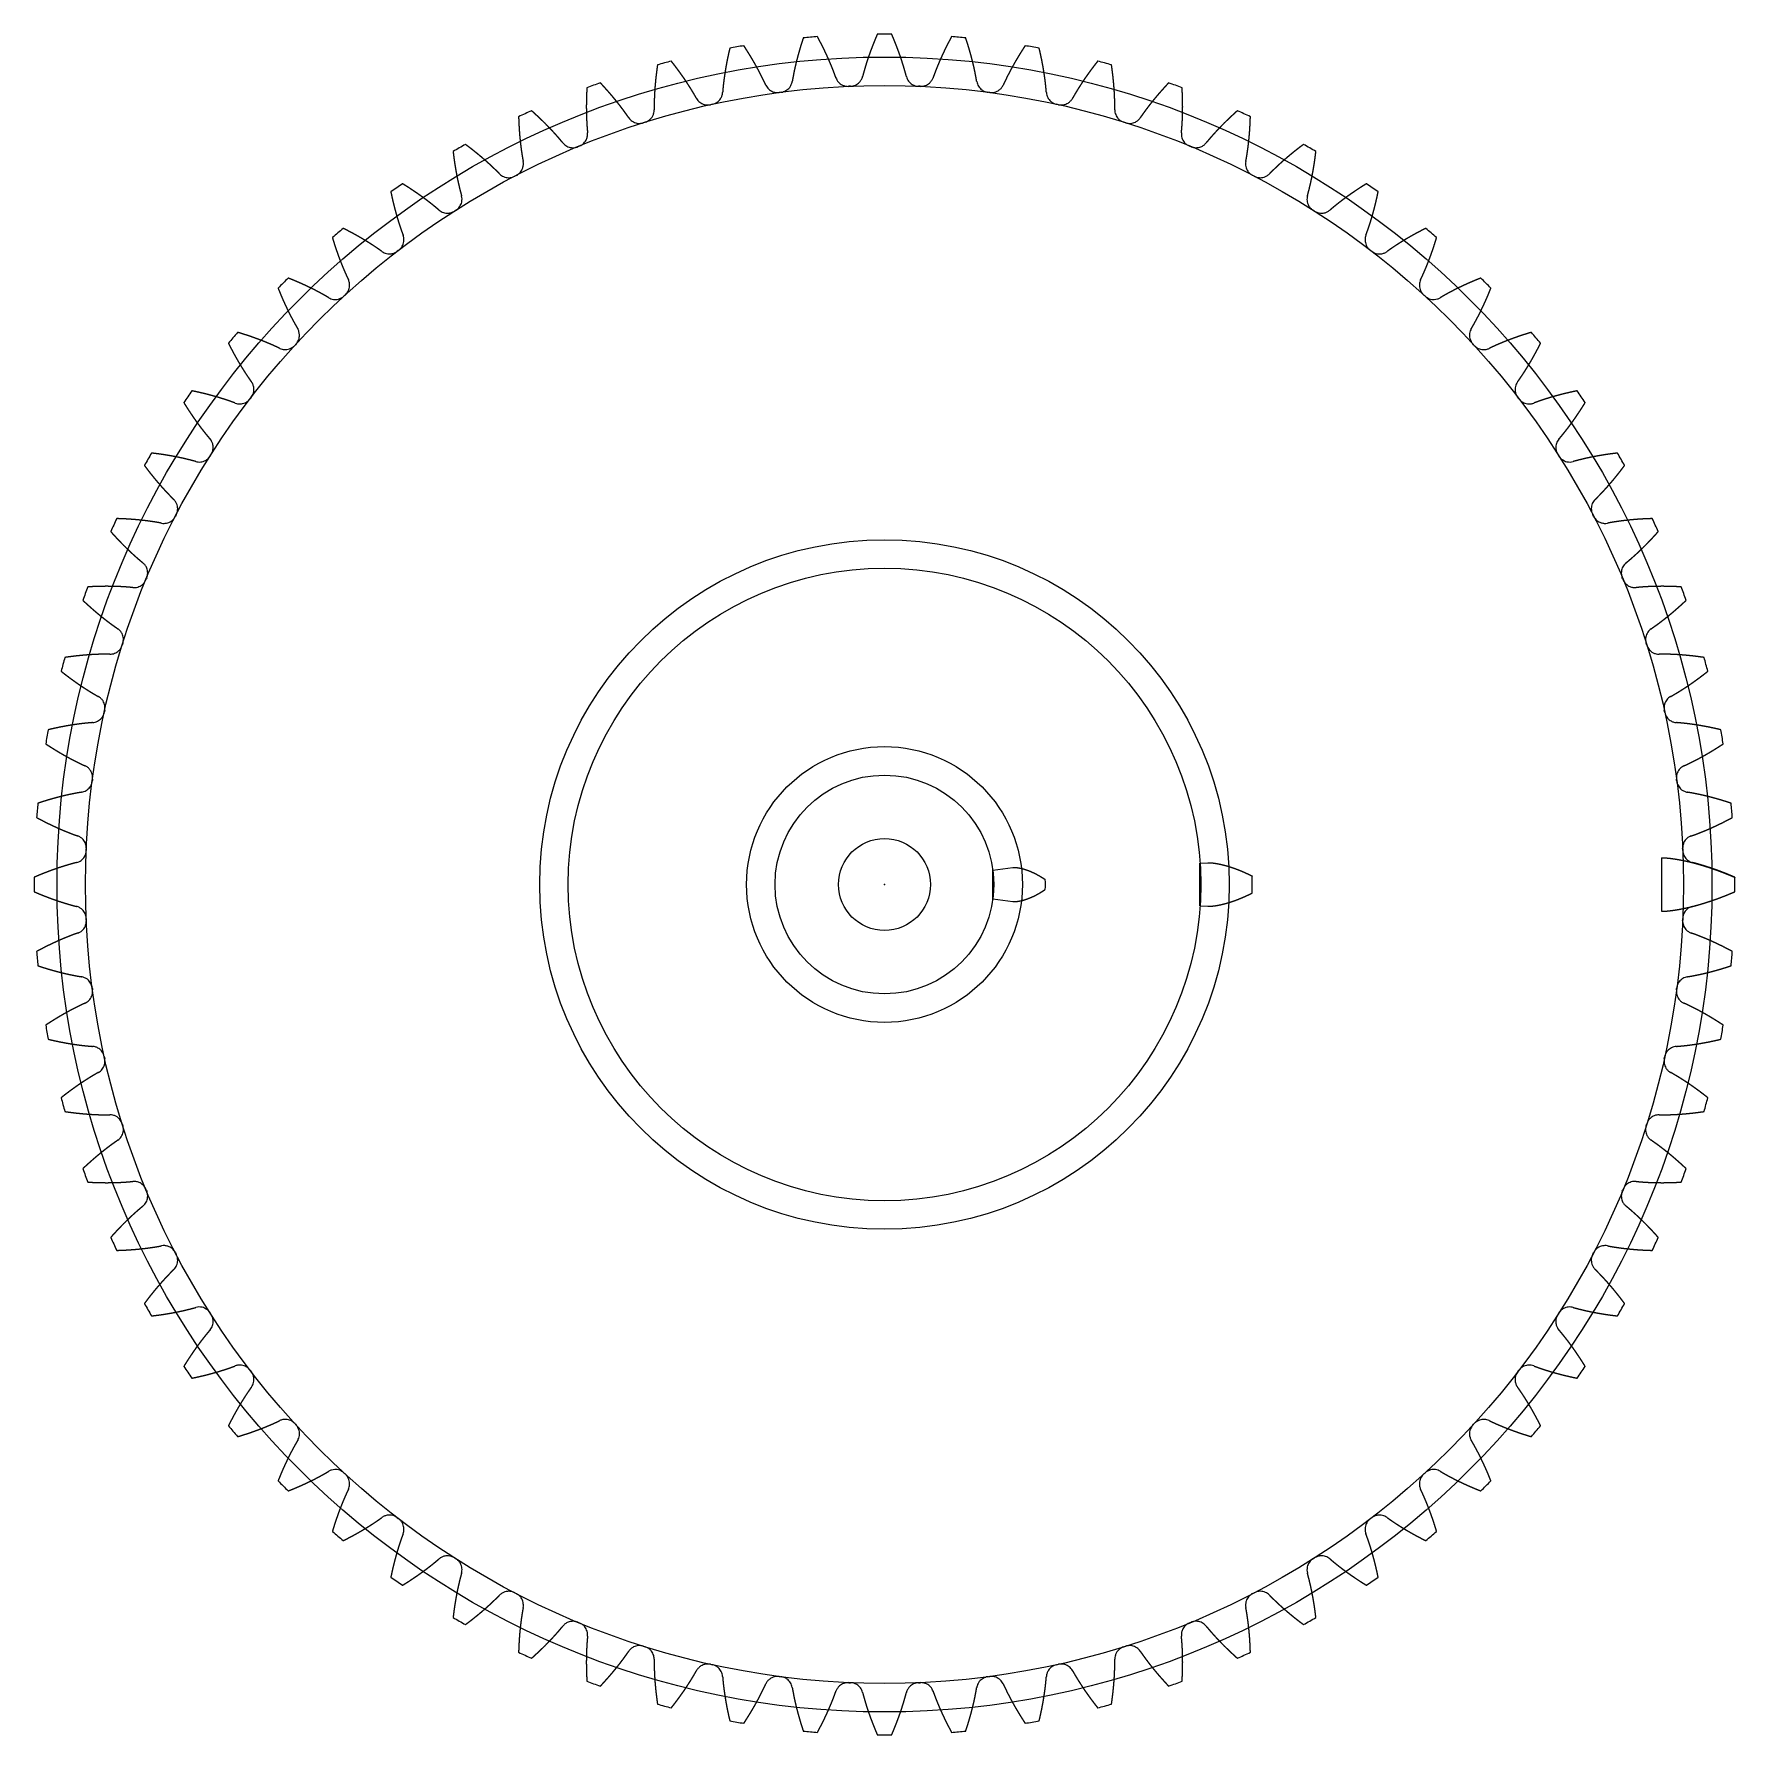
# Model space of a CAD drawing. Header units: centimetres. Extents: x -4.62 to 4.63, y -4.62 to 4.62.
import ezdxf

# ---------------------------------------------------------------- set-up
doc = ezdxf.new("R2010")
doc.units = ezdxf.units.CM
doc.header["$MEASUREMENT"] = 0
for name, color, linetype in [('', 7, 'Continuous'), ('Spur Gear (12 teeth)_Sketch1', 7, 'Continuous'), ('Spur Gear (12 teeth)_Sketch2', 7, 'Continuous'), ('Spur Gear (12 teeth)_Sketch3', 7, 'Continuous'), ('Spur Gear (30 teeth)_Sketch1', 7, 'Continuous'), ('Spur Gear (30 teeth)_Sketch2', 7, 'Continuous'), ('Spur Gear (30 teeth)_Sketch3', 7, 'Continuous'), ('Spur Gear (72 teeth)_Sketch1', 7, 'Continuous'), ('Spur Gear (72 teeth)_Sketch2', 7, 'Continuous'), ('Spur Gear (72 teeth)_Sketch3', 7, 'Continuous')]:
    doc.layers.add(name, color=color, linetype=linetype)

# ---------------------------------------------------------------- blocks, each defined once
blk = doc.blocks.new('SpurGear(72teeth)')
at = {"layer": 'Spur Gear (72 teeth)_Sketch1'}
for radius in [4.3449, 0.25]:
    blk.add_circle((0, 0), radius, dxfattribs=at)
blk.add_point((0, 0), dxfattribs=at)
at = {"layer": 'Spur Gear (72 teeth)_Sketch2'}
blk.add_line((4.2261, 0.1454), (4.2261, -0.1454), dxfattribs=at)
blk.add_arc((0, 0), 4.625, 359.51857, 0.48143, dxfattribs=at)
for points in [[(4.2261, 0.1454), (4.2273, 0.1454), (4.2296, 0.1454), (4.233, 0.1453), (4.2376, 0.1452), (4.2434, 0.1449), (4.2491, 0.1446), (4.2549, 0.1442), (4.2606, 0.1437), (4.2664, 0.1431), (4.2721, 0.1425), (4.2779, 0.1418), (4.2836, 0.141), (4.2894, 0.1402), (4.2951, 0.1394), (4.3009, 0.1385), (4.3066, 0.1376), (4.3124, 0.1367), (4.3181, 0.1357), (4.3239, 0.1347), (4.3296, 0.1336), (4.3353, 0.1325), (4.3411, 0.1313), (4.3468, 0.1301), (4.3525, 0.1289), (4.3583, 0.1277), (4.364, 0.1264), (4.3697, 0.1251), (4.3755, 0.1237), (4.3812, 0.1224), (4.3869, 0.121), (4.3926, 0.1195), (4.3983, 0.1181), (4.4041, 0.1166), (4.4098, 0.1151), (4.4155, 0.1135), (4.4212, 0.1119), (4.4269, 0.1103), (4.4326, 0.1087), (4.4383, 0.107), (4.444, 0.1053), (4.4497, 0.1036), (4.4554, 0.1019), (4.4611, 0.1001), (4.4668, 0.0983), (4.4724, 0.0965), (4.4781, 0.0947), (4.4838, 0.0928), (4.4895, 0.0909), (4.4952, 0.089), (4.5008, 0.0871), (4.5065, 0.0851), (4.5122, 0.0832), (4.5178, 0.0812), (4.5235, 0.0791), (4.5291, 0.0771), (4.5348, 0.075), (4.5404, 0.0729), (4.5461, 0.0708), (4.5517, 0.0686), (4.5574, 0.0665), (4.563, 0.0643), (4.5687, 0.0621), (4.5743, 0.0599), (4.5799, 0.0576), (4.5855, 0.0553), (4.5912, 0.0531), (4.5968, 0.0507), (4.6024, 0.0484), (4.608, 0.0461), (4.6136, 0.0437), (4.6181, 0.0418), (4.6215, 0.0403), (4.6237, 0.0393), (4.6248, 0.0389)], [(4.2261, -0.1454), (4.2273, -0.1454), (4.2296, -0.1454), (4.233, -0.1453), (4.2376, -0.1452), (4.2434, -0.1449), (4.2491, -0.1446), (4.2549, -0.1442), (4.2606, -0.1437), (4.2664, -0.1431), (4.2721, -0.1425), (4.2779, -0.1418), (4.2836, -0.141), (4.2894, -0.1402), (4.2951, -0.1394), (4.3009, -0.1385), (4.3066, -0.1376), (4.3124, -0.1367), (4.3181, -0.1357), (4.3239, -0.1347), (4.3296, -0.1336), (4.3353, -0.1325), (4.3411, -0.1313), (4.3468, -0.1301), (4.3525, -0.1289), (4.3583, -0.1277), (4.364, -0.1264), (4.3697, -0.1251), (4.3755, -0.1237), (4.3812, -0.1224), (4.3869, -0.121), (4.3926, -0.1195), (4.3983, -0.1181), (4.4041, -0.1166), (4.4098, -0.1151), (4.4155, -0.1135), (4.4212, -0.1119), (4.4269, -0.1103), (4.4326, -0.1087), (4.4383, -0.107), (4.444, -0.1053), (4.4497, -0.1036), (4.4554, -0.1019), (4.4611, -0.1001), (4.4668, -0.0983), (4.4724, -0.0965), (4.4781, -0.0947), (4.4838, -0.0928), (4.4895, -0.0909), (4.4952, -0.089), (4.5008, -0.0871), (4.5065, -0.0851), (4.5122, -0.0832), (4.5178, -0.0812), (4.5235, -0.0791), (4.5291, -0.0771), (4.5348, -0.075), (4.5404, -0.0729), (4.5461, -0.0708), (4.5517, -0.0686), (4.5574, -0.0665), (4.563, -0.0643), (4.5687, -0.0621), (4.5743, -0.0599), (4.5799, -0.0576), (4.5855, -0.0553), (4.5912, -0.0531), (4.5968, -0.0507), (4.6024, -0.0484), (4.608, -0.0461), (4.6136, -0.0437), (4.6181, -0.0418), (4.6215, -0.0403), (4.6237, -0.0393), (4.6248, -0.0389)]]:
    blk.add_open_spline(points, degree=5, dxfattribs=at)
blk.add_point((0, 0), dxfattribs=at)
at = {"layer": 'Spur Gear (72 teeth)_Sketch3'}
blk.add_circle((0, 0), 4.5, dxfattribs=at)
blk.add_point((0, 0), dxfattribs=at)
blk = doc.blocks.new('SpurGear(30teeth)')
at = {"layer": 'Spur Gear (30 teeth)_Sketch1'}
for radius in [1.7199, 0.25]:
    blk.add_circle((0, 0), radius, dxfattribs=at)
blk.add_point((0, 0), dxfattribs=at)
at = {"layer": 'Spur Gear (30 teeth)_Sketch2'}
for p, q in [((1.715, 0.1156), (1.7579, 0.1184)), ((1.715, -0.1156), (1.715, 0.1156)), ((1.715, -0.1156), (1.7579, -0.1184))]:
    blk.add_line(p, q, dxfattribs=at)
blk.add_arc((0, 0), 2, 358.67969, 1.32031, dxfattribs=at)
for points in [[(1.7579, 0.1184), (1.7586, 0.1185), (1.76, 0.1185), (1.7621, 0.1186), (1.7649, 0.1186), (1.7683, 0.1185), (1.7718, 0.1183), (1.7753, 0.118), (1.7788, 0.1177), (1.7822, 0.1173), (1.7857, 0.117), (1.7892, 0.1166), (1.7927, 0.1162), (1.7962, 0.1157), (1.7996, 0.1152), (1.8031, 0.1146), (1.8066, 0.1141), (1.8101, 0.1134), (1.8136, 0.1128), (1.817, 0.1121), (1.8205, 0.1114), (1.824, 0.1107), (1.8275, 0.11), (1.831, 0.1092), (1.8344, 0.1084), (1.8379, 0.1076), (1.8414, 0.1067), (1.8449, 0.1059), (1.8483, 0.105), (1.8518, 0.1041), (1.8553, 0.1031), (1.8587, 0.1022), (1.8622, 0.1012), (1.8657, 0.1002), (1.8691, 0.0991), (1.8726, 0.0981), (1.8761, 0.097), (1.8795, 0.0959), (1.883, 0.0948), (1.8864, 0.0937), (1.8899, 0.0925), (1.8934, 0.0914), (1.8968, 0.0902), (1.9003, 0.089), (1.9037, 0.0877), (1.9072, 0.0865), (1.9106, 0.0852), (1.9141, 0.0839), (1.9175, 0.0826), (1.9209, 0.0813), (1.9244, 0.0799), (1.9278, 0.0786), (1.9313, 0.0772), (1.9347, 0.0758), (1.9381, 0.0744), (1.9415, 0.073), (1.945, 0.0715), (1.9484, 0.0701), (1.9518, 0.0686), (1.9552, 0.0671), (1.9587, 0.0656), (1.9621, 0.064), (1.9655, 0.0625), (1.9689, 0.0609), (1.9723, 0.0593), (1.9757, 0.0577), (1.9791, 0.0561), (1.9825, 0.0545), (1.9859, 0.0528), (1.9893, 0.0512), (1.9927, 0.0495), (1.9954, 0.0481), (1.9974, 0.0471), (1.9988, 0.0464), (1.9995, 0.0461)], [(1.7579, -0.1184), (1.7586, -0.1185), (1.76, -0.1185), (1.7621, -0.1186), (1.7649, -0.1186), (1.7683, -0.1185), (1.7718, -0.1183), (1.7753, -0.118), (1.7788, -0.1177), (1.7822, -0.1173), (1.7857, -0.117), (1.7892, -0.1166), (1.7927, -0.1162), (1.7962, -0.1157), (1.7996, -0.1152), (1.8031, -0.1146), (1.8066, -0.1141), (1.8101, -0.1134), (1.8136, -0.1128), (1.817, -0.1121), (1.8205, -0.1114), (1.824, -0.1107), (1.8275, -0.11), (1.831, -0.1092), (1.8344, -0.1084), (1.8379, -0.1076), (1.8414, -0.1067), (1.8449, -0.1059), (1.8483, -0.105), (1.8518, -0.1041), (1.8553, -0.1031), (1.8587, -0.1022), (1.8622, -0.1012), (1.8657, -0.1002), (1.8691, -0.0991), (1.8726, -0.0981), (1.8761, -0.097), (1.8795, -0.0959), (1.883, -0.0948), (1.8864, -0.0937), (1.8899, -0.0925), (1.8934, -0.0914), (1.8968, -0.0902), (1.9003, -0.089), (1.9037, -0.0877), (1.9072, -0.0865), (1.9106, -0.0852), (1.9141, -0.0839), (1.9175, -0.0826), (1.9209, -0.0813), (1.9244, -0.0799), (1.9278, -0.0786), (1.9313, -0.0772), (1.9347, -0.0758), (1.9381, -0.0744), (1.9415, -0.073), (1.945, -0.0715), (1.9484, -0.0701), (1.9518, -0.0686), (1.9552, -0.0671), (1.9587, -0.0656), (1.9621, -0.064), (1.9655, -0.0625), (1.9689, -0.0609), (1.9723, -0.0593), (1.9757, -0.0577), (1.9791, -0.0561), (1.9825, -0.0545), (1.9859, -0.0528), (1.9893, -0.0512), (1.9927, -0.0495), (1.9954, -0.0481), (1.9974, -0.0471), (1.9988, -0.0464), (1.9995, -0.0461)]]:
    blk.add_open_spline(points, degree=5, dxfattribs=at)
blk.add_point((0, 0), dxfattribs=at)
at = {"layer": 'Spur Gear (30 teeth)_Sketch3'}
blk.add_circle((0, 0), 1.875, dxfattribs=at)
blk.add_point((0, 0), dxfattribs=at)
blk = doc.blocks.new('SpurGear(12teeth)')
at = {"layer": 'Spur Gear (12 teeth)_Sketch1'}
for radius in [0.5949, 0.25]:
    blk.add_circle((0, 0), radius, dxfattribs=at)
blk.add_point((0, 0), dxfattribs=at)
at = {"layer": 'Spur Gear (12 teeth)_Sketch2'}
for p, q in [((0.5888, 0.0782), (0.6987, 0.0926)), ((0.5888, -0.0782), (0.5888, 0.0782)), ((0.5888, -0.0782), (0.6987, -0.0926))]:
    blk.add_line(p, q, dxfattribs=at)
blk.add_arc((0, 0), 0.875, 358.26108, 1.73892, dxfattribs=at)
for points in [[(0.6987, 0.0926), (0.6992, 0.0927), (0.7001, 0.0928), (0.7016, 0.0929), (0.7036, 0.093), (0.7062, 0.093), (0.7087, 0.0929), (0.7112, 0.0927), (0.7137, 0.0925), (0.7163, 0.0923), (0.7188, 0.092), (0.7213, 0.0918), (0.7239, 0.0915), (0.7264, 0.0911), (0.729, 0.0907), (0.7315, 0.0903), (0.734, 0.0898), (0.7366, 0.0893), (0.7391, 0.0888), (0.7417, 0.0882), (0.7442, 0.0876), (0.7468, 0.087), (0.7493, 0.0864), (0.7519, 0.0857), (0.7544, 0.085), (0.757, 0.0843), (0.7595, 0.0836), (0.7621, 0.0828), (0.7646, 0.082), (0.7672, 0.0812), (0.7697, 0.0804), (0.7723, 0.0795), (0.7748, 0.0786), (0.7773, 0.0777), (0.7799, 0.0768), (0.7824, 0.0758), (0.785, 0.0749), (0.7875, 0.0739), (0.79, 0.0729), (0.7926, 0.0718), (0.7951, 0.0708), (0.7976, 0.0697), (0.8002, 0.0686), (0.8027, 0.0675), (0.8052, 0.0663), (0.8077, 0.0652), (0.8102, 0.064), (0.8128, 0.0628), (0.8153, 0.0615), (0.8178, 0.0603), (0.8203, 0.059), (0.8228, 0.0578), (0.8253, 0.0565), (0.8278, 0.0551), (0.8303, 0.0538), (0.8328, 0.0524), (0.8353, 0.0511), (0.8378, 0.0497), (0.8402, 0.0483), (0.8427, 0.0468), (0.8452, 0.0454), (0.8477, 0.0439), (0.8501, 0.0424), (0.8526, 0.0409), (0.8551, 0.0394), (0.8575, 0.0378), (0.86, 0.0363), (0.8624, 0.0347), (0.8649, 0.0331), (0.8673, 0.0315), (0.8697, 0.0299), (0.8717, 0.0286), (0.8731, 0.0276), (0.8741, 0.0269), (0.8746, 0.0266)], [(0.6987, -0.0926), (0.6992, -0.0927), (0.7001, -0.0928), (0.7016, -0.0929), (0.7036, -0.093), (0.7062, -0.093), (0.7087, -0.0929), (0.7112, -0.0927), (0.7137, -0.0925), (0.7163, -0.0923), (0.7188, -0.092), (0.7213, -0.0918), (0.7239, -0.0915), (0.7264, -0.0911), (0.729, -0.0907), (0.7315, -0.0903), (0.734, -0.0898), (0.7366, -0.0893), (0.7391, -0.0888), (0.7417, -0.0882), (0.7442, -0.0876), (0.7468, -0.087), (0.7493, -0.0864), (0.7519, -0.0857), (0.7544, -0.085), (0.757, -0.0843), (0.7595, -0.0836), (0.7621, -0.0828), (0.7646, -0.082), (0.7672, -0.0812), (0.7697, -0.0804), (0.7723, -0.0795), (0.7748, -0.0786), (0.7773, -0.0777), (0.7799, -0.0768), (0.7824, -0.0758), (0.785, -0.0749), (0.7875, -0.0739), (0.79, -0.0729), (0.7926, -0.0718), (0.7951, -0.0708), (0.7976, -0.0697), (0.8002, -0.0686), (0.8027, -0.0675), (0.8052, -0.0663), (0.8077, -0.0652), (0.8102, -0.064), (0.8128, -0.0628), (0.8153, -0.0615), (0.8178, -0.0603), (0.8203, -0.059), (0.8228, -0.0578), (0.8253, -0.0565), (0.8278, -0.0551), (0.8303, -0.0538), (0.8328, -0.0524), (0.8353, -0.0511), (0.8378, -0.0497), (0.8402, -0.0483), (0.8427, -0.0468), (0.8452, -0.0454), (0.8477, -0.0439), (0.8501, -0.0424), (0.8526, -0.0409), (0.8551, -0.0394), (0.8575, -0.0378), (0.86, -0.0363), (0.8624, -0.0347), (0.8649, -0.0331), (0.8673, -0.0315), (0.8697, -0.0299), (0.8717, -0.0286), (0.8731, -0.0276), (0.8741, -0.0269), (0.8746, -0.0266)]]:
    blk.add_open_spline(points, degree=5, dxfattribs=at)
blk.add_point((0, 0), dxfattribs=at)
at = {"layer": 'Spur Gear (12 teeth)_Sketch3'}
blk.add_circle((0, 0), 0.75, dxfattribs=at)
blk.add_point((0, 0), dxfattribs=at)

msp = doc.modelspace()

# ---------------------------------------------------------------- linework, layer by layer
at = {"layer": ''}
msp.add_circle((0, 0, 0.5), 0.25, dxfattribs=at)
for radius, start, end in [(4.625, 99.51857, 100.48143), (4.625, 94.51857, 95.48143), (4.625, 89.51857, 90.48143), (4.625, 84.51857, 85.48143), (4.625, 79.51857, 80.48143), (4.625, 104.51857, 105.48143), (4.625, 74.51857, 75.48143), (4.625, 109.51857, 110.48143), (4.625, 69.51857, 70.48143), (4.3449, 97.4288, 97.5712), (4.3449, 92.4288, 92.5712), (4.3449, 87.4288, 87.5712), (4.3449, 82.4288, 82.5712), (4.625, 114.51857, 115.48143), (4.3449, 102.4288, 102.5712), (4.3449, 77.4288, 77.5712), (4.625, 64.51857, 65.48143), (4.3449, 107.4288, 107.5712), (4.3449, 72.4288, 72.5712), (4.625, 119.51857, 120.48143), (4.3449, 112.4288, 112.5712), (4.3449, 67.4288, 67.5712), (4.625, 59.51857, 60.48143), (4.625, 124.51857, 125.48143), (4.3449, 117.4288, 117.5712), (4.3449, 62.4288, 62.5712), (4.625, 54.51857, 55.48143), (4.3449, 122.4288, 122.5712), (4.3449, 57.4288, 57.5712), (4.625, 129.51857, 130.48143), (4.625, 49.51857, 50.48143), (4.3449, 127.4288, 127.5712), (4.3449, 52.4288, 52.5712), (4.625, 134.51857, 135.48143), (4.625, 44.51857, 45.48143), (4.3449, 132.4288, 132.5712), (4.3449, 47.4288, 47.5712), (4.625, 139.51857, 140.48143), (4.625, 39.51857, 40.48143), (4.3449, 137.4288, 137.5712), (4.3449, 42.4288, 42.5712), (4.625, 144.51857, 145.48143), (4.625, 34.51857, 35.48143), (4.3449, 142.4288, 142.5712), (4.3449, 37.4288, 37.5712), (4.625, 149.51857, 150.48143), (4.3449, 147.4288, 147.5712), (4.3449, 32.4288, 32.5712), (4.625, 29.51857, 30.48143), (4.625, 154.51857, 155.48143), (4.3449, 152.4288, 152.5712), (4.3449, 27.4288, 27.5712), (4.625, 24.51857, 25.48143), (4.3449, 157.4288, 157.5712), (4.3449, 22.4288, 22.5712), (4.625, 159.51857, 160.48143), (4.625, 19.51857, 20.48143), (4.3449, 162.4288, 162.5712), (4.3449, 17.4288, 17.5712), (4.625, 164.51857, 165.48143), (4.625, 14.51857, 15.48143), (4.3449, 167.4288, 167.5712), (4.3449, 12.4288, 12.5712), (4.625, 169.51857, 170.48143), (4.625, 9.51857, 10.48143), (4.3449, 172.4288, 172.5712), (4.3449, 7.4288, 7.5712), (4.625, 174.51857, 175.48143), (4.625, 4.51857, 5.48143), (4.3449, 177.4288, 177.5712), (4.3449, 2.4288, 2.5712), (4.625, 179.51857, 180.48143), (4.625, 359.51857, 0.48143), (4.3449, 182.4288, 182.5712), (4.3449, 357.4288, 357.5712), (4.625, 184.51857, 185.48143), (4.625, 354.51857, 355.48143), (4.3449, 187.4288, 187.5712), (4.3449, 352.4288, 352.5712), (4.625, 189.51857, 190.48143), (4.625, 349.51857, 350.48143), (4.3449, 192.4288, 192.5712), (4.3449, 347.4288, 347.5712), (4.625, 194.51857, 195.48143), (4.625, 344.51857, 345.48143), (4.3449, 197.4288, 197.5712), (4.3449, 342.4288, 342.5712), (4.625, 199.51857, 200.48143), (4.625, 339.51857, 340.48143), (4.3449, 202.4288, 202.5712), (4.3449, 337.4288, 337.5712), (4.625, 204.51857, 205.48143), (4.625, 334.51857, 335.48143), (4.3449, 207.4288, 207.5712), (4.3449, 332.4288, 332.5712), (4.625, 209.51857, 210.48143), (4.625, 329.51857, 330.48143), (4.3449, 212.4288, 212.5712), (4.3449, 327.4288, 327.5712), (4.625, 214.51857, 215.48143), (4.3449, 217.4288, 217.5712), (4.3449, 322.4288, 322.5712), (4.625, 324.51857, 325.48143), (4.625, 219.51857, 220.48143), (4.3449, 222.4288, 222.5712), (4.3449, 317.4288, 317.5712), (4.625, 319.51857, 320.48143), (4.3449, 227.4288, 227.5712), (4.3449, 312.4288, 312.5712), (4.625, 224.51857, 225.48143), (4.625, 314.51857, 315.48143), (4.3449, 232.4288, 232.5712), (4.3449, 307.4288, 307.5712), (4.625, 229.51857, 230.48143), (4.625, 309.51857, 310.48143), (4.3449, 237.4288, 237.5712), (4.3449, 302.4288, 302.5712), (4.625, 234.51857, 235.48143), (4.625, 304.51857, 305.48143), (4.3449, 242.4288, 242.5712), (4.3449, 297.4288, 297.5712), (4.625, 239.51857, 240.48143), (4.3449, 247.4288, 247.5712), (4.3449, 292.4288, 292.5712), (4.625, 299.51857, 300.48143), (4.3449, 252.4288, 252.5712), (4.3449, 287.4288, 287.5712), (4.625, 244.51857, 245.48143), (4.3449, 257.4288, 257.5712), (4.3449, 282.4288, 282.5712), (4.625, 294.51857, 295.48143), (4.625, 249.51857, 250.48143), (4.3449, 262.4288, 262.5712), (4.3449, 267.4288, 267.5712), (4.3449, 272.4288, 272.5712), (4.3449, 277.4288, 277.5712), (4.625, 289.51857, 290.48143), (4.625, 254.51857, 255.48143), (4.625, 284.51857, 285.48143), (4.625, 259.51857, 260.48143), (4.625, 264.51857, 265.48143), (4.625, 269.51857, 270.48143), (4.625, 274.51857, 275.48143), (4.625, 279.51857, 280.48143)]:
    msp.add_arc((0, 0, 0.5), radius, start, end, dxfattribs=at)
for points, degree, knots in [([(-0.8414, 4.5478, 0.5), (-0.8416, 4.5466, 0.5), (-0.8422, 4.5443, 0.5), (-0.8431, 4.5407, 0.5), (-0.8442, 4.536, 0.5), (-0.8455, 4.53, 0.5), (-0.8469, 4.5241, 0.5), (-0.8482, 4.5181, 0.5), (-0.8495, 4.5122, 0.5), (-0.8508, 4.5063, 0.5), (-0.852, 4.5003, 0.5), (-0.8533, 4.4944, 0.5), (-0.8545, 4.4885, 0.5), (-0.8557, 4.4825, 0.5), (-0.8569, 4.4766, 0.5), (-0.858, 4.4707, 0.5), (-0.8591, 4.4647, 0.5), (-0.8602, 4.4588, 0.5), (-0.8613, 4.4529, 0.5), (-0.8624, 4.4469, 0.5), (-0.8634, 4.441, 0.5), (-0.8644, 4.4351, 0.5), (-0.8654, 4.4292, 0.5), (-0.8664, 4.4232, 0.5), (-0.8673, 4.4173, 0.5), (-0.8683, 4.4114, 0.5), (-0.8692, 4.4055, 0.5), (-0.87, 4.3996, 0.5), (-0.8709, 4.3936, 0.5), (-0.8717, 4.3877, 0.5), (-0.8725, 4.3818, 0.5), (-0.8733, 4.3759, 0.5), (-0.874, 4.37, 0.5), (-0.8747, 4.3641, 0.5), (-0.8754, 4.3582, 0.5), (-0.8761, 4.3523, 0.5), (-0.8768, 4.3464, 0.5), (-0.8774, 4.3405, 0.5), (-0.878, 4.3346, 0.5), (-0.8785, 4.3287, 0.5), (-0.8791, 4.3228, 0.5), (-0.8795, 4.3171, 0.5), (-0.8799, 4.3126, 0.5), (-0.8802, 4.3093, 0.5), (-0.8803, 4.3072, 0.5), (-0.8804, 4.3062, 0.5)], 5, [-1, -1, -1, -1, -1, -1, -0.9857143, -0.9714286, -0.9571429, -0.9428571, -0.9285714, -0.9142857, -0.9, -0.8857143, -0.8714286, -0.8571429, -0.8428571, -0.8285714, -0.8142857, -0.8, -0.7857143, -0.7714286, -0.7571429, -0.7428571, -0.7285714, -0.7142857, -0.7, -0.6857143, -0.6714286, -0.6571429, -0.6428571, -0.6285714, -0.6142857, -0.6, -0.5857143, -0.5714286, -0.5571429, -0.5428571, -0.5285714, -0.5142857, -0.5, -0.4857143, -0.4714286, -0.4571429, -0.4428571, -0.4285714, -0.4169569, -0.4169569, -0.4169569, -0.4169569, -0.4169569, -0.4169569]), ([(-0.6455, 4.3476, 0.5), (-0.6459, 4.3485, 0.5), (-0.6468, 4.3505, 0.5), (-0.6482, 4.3535, 0.5), (-0.65, 4.3576, 0.5), (-0.6524, 4.3627, 0.5), (-0.655, 4.3681, 0.5), (-0.6575, 4.3735, 0.5), (-0.6601, 4.3788, 0.5), (-0.6627, 4.3841, 0.5), (-0.6653, 4.3894, 0.5), (-0.6679, 4.3948, 0.5), (-0.6706, 4.4001, 0.5), (-0.6733, 4.4054, 0.5), (-0.676, 4.4107, 0.5), (-0.6788, 4.416, 0.5), (-0.6816, 4.4213, 0.5), (-0.6844, 4.4265, 0.5), (-0.6872, 4.4318, 0.5), (-0.69, 4.4371, 0.5), (-0.6929, 4.4423, 0.5), (-0.6958, 4.4476, 0.5), (-0.6987, 4.4528, 0.5), (-0.7016, 4.458, 0.5), (-0.7046, 4.4633, 0.5), (-0.7076, 4.4685, 0.5), (-0.7106, 4.4737, 0.5), (-0.7136, 4.4789, 0.5), (-0.7166, 4.4841, 0.5), (-0.7197, 4.4893, 0.5), (-0.7228, 4.4945, 0.5), (-0.7259, 4.4997, 0.5), (-0.729, 4.5049, 0.5), (-0.7322, 4.51, 0.5), (-0.7354, 4.5152, 0.5), (-0.7386, 4.5203, 0.5), (-0.7418, 4.5255, 0.5), (-0.745, 4.5306, 0.5), (-0.7483, 4.5358, 0.5), (-0.7515, 4.5409, 0.5), (-0.7548, 4.546, 0.5), (-0.7581, 4.5511, 0.5), (-0.7608, 4.5552, 0.5), (-0.7628, 4.5583, 0.5), (-0.7642, 4.5603, 0.5), (-0.7648, 4.5613, 0.5)], 5, [0.4169569, 0.4169569, 0.4169569, 0.4169569, 0.4169569, 0.4169569, 0.4285714, 0.4428571, 0.4571429, 0.4714286, 0.4857143, 0.5, 0.5142857, 0.5285714, 0.5428571, 0.5571429, 0.5714286, 0.5857143, 0.6, 0.6142857, 0.6285714, 0.6428571, 0.6571429, 0.6714286, 0.6857143, 0.7, 0.7142857, 0.7285714, 0.7428571, 0.7571429, 0.7714286, 0.7857143, 0.8, 0.8142857, 0.8285714, 0.8428571, 0.8571429, 0.8714286, 0.8857143, 0.9, 0.9142857, 0.9285714, 0.9428571, 0.9571429, 0.9714286, 0.9857143, 1, 1, 1, 1, 1, 1]), ([(-0.4418, 4.6039, 0.5), (-0.4422, 4.6027, 0.5), (-0.4429, 4.6004, 0.5), (-0.4441, 4.5969, 0.5), (-0.4456, 4.5923, 0.5), (-0.4475, 4.5865, 0.5), (-0.4493, 4.5807, 0.5), (-0.4512, 4.5749, 0.5), (-0.453, 4.5691, 0.5), (-0.4548, 4.5633, 0.5), (-0.4566, 4.5575, 0.5), (-0.4583, 4.5517, 0.5), (-0.46, 4.5459, 0.5), (-0.4617, 4.5401, 0.5), (-0.4634, 4.5342, 0.5), (-0.4651, 4.5284, 0.5), (-0.4667, 4.5226, 0.5), (-0.4684, 4.5168, 0.5), (-0.4699, 4.511, 0.5), (-0.4715, 4.5052, 0.5), (-0.4731, 4.4994, 0.5), (-0.4746, 4.4936, 0.5), (-0.4761, 4.4877, 0.5), (-0.4776, 4.4819, 0.5), (-0.479, 4.4761, 0.5), (-0.4805, 4.4703, 0.5), (-0.4819, 4.4645, 0.5), (-0.4833, 4.4586, 0.5), (-0.4846, 4.4528, 0.5), (-0.486, 4.447, 0.5), (-0.4873, 4.4412, 0.5), (-0.4886, 4.4354, 0.5), (-0.4898, 4.4295, 0.5), (-0.4911, 4.4237, 0.5), (-0.4923, 4.4179, 0.5), (-0.4934, 4.4121, 0.5), (-0.4946, 4.4062, 0.5), (-0.4957, 4.4004, 0.5), (-0.4968, 4.3946, 0.5), (-0.4979, 4.3888, 0.5), (-0.499, 4.383, 0.5), (-0.4999, 4.3774, 0.5), (-0.5007, 4.3729, 0.5), (-0.5012, 4.3696, 0.5), (-0.5016, 4.3675, 0.5), (-0.5017, 4.3666, 0.5)], 5, [-1, -1, -1, -1, -1, -1, -0.9857143, -0.9714286, -0.9571429, -0.9428571, -0.9285714, -0.9142857, -0.9, -0.8857143, -0.8714286, -0.8571429, -0.8428571, -0.8285714, -0.8142857, -0.8, -0.7857143, -0.7714286, -0.7571429, -0.7428571, -0.7285714, -0.7142857, -0.7, -0.6857143, -0.6714286, -0.6571429, -0.6428571, -0.6285714, -0.6142857, -0.6, -0.5857143, -0.5714286, -0.5571429, -0.5428571, -0.5285714, -0.5142857, -0.5, -0.4857143, -0.4714286, -0.4571429, -0.4428571, -0.4285714, -0.4169569, -0.4169569, -0.4169569, -0.4169569, -0.4169569, -0.4169569]), ([(-0.2641, 4.3874, 0.5), (-0.2644, 4.3883, 0.5), (-0.2652, 4.3903, 0.5), (-0.2663, 4.3934, 0.5), (-0.2678, 4.3977, 0.5), (-0.2697, 4.403, 0.5), (-0.2718, 4.4086, 0.5), (-0.2738, 4.4141, 0.5), (-0.2759, 4.4197, 0.5), (-0.278, 4.4252, 0.5), (-0.2802, 4.4307, 0.5), (-0.2824, 4.4363, 0.5), (-0.2846, 4.4418, 0.5), (-0.2868, 4.4473, 0.5), (-0.2891, 4.4528, 0.5), (-0.2913, 4.4583, 0.5), (-0.2936, 4.4638, 0.5), (-0.296, 4.4693, 0.5), (-0.2983, 4.4748, 0.5), (-0.3007, 4.4803, 0.5), (-0.3031, 4.4858, 0.5), (-0.3055, 4.4913, 0.5), (-0.3079, 4.4968, 0.5), (-0.3104, 4.5022, 0.5), (-0.3129, 4.5077, 0.5), (-0.3154, 4.5132, 0.5), (-0.318, 4.5186, 0.5), (-0.3205, 4.5241, 0.5), (-0.3231, 4.5295, 0.5), (-0.3257, 4.535, 0.5), (-0.3283, 4.5404, 0.5), (-0.331, 4.5458, 0.5), (-0.3336, 4.5513, 0.5), (-0.3363, 4.5567, 0.5), (-0.339, 4.5621, 0.5), (-0.3418, 4.5675, 0.5), (-0.3445, 4.5729, 0.5), (-0.3473, 4.5783, 0.5), (-0.3501, 4.5837, 0.5), (-0.3529, 4.5891, 0.5), (-0.3557, 4.5945, 0.5), (-0.3586, 4.5999, 0.5), (-0.3609, 4.6042, 0.5), (-0.3626, 4.6074, 0.5), (-0.3638, 4.6096, 0.5), (-0.3644, 4.6106, 0.5)], 5, [0.4169569, 0.4169569, 0.4169569, 0.4169569, 0.4169569, 0.4169569, 0.4285714, 0.4428571, 0.4571429, 0.4714286, 0.4857143, 0.5, 0.5142857, 0.5285714, 0.5428571, 0.5571429, 0.5714286, 0.5857143, 0.6, 0.6142857, 0.6285714, 0.6428571, 0.6571429, 0.6714286, 0.6857143, 0.7, 0.7142857, 0.7285714, 0.7428571, 0.7571429, 0.7714286, 0.7857143, 0.8, 0.8142857, 0.8285714, 0.8428571, 0.8571429, 0.8714286, 0.8857143, 0.9, 0.9142857, 0.9285714, 0.9428571, 0.9571429, 0.9714286, 0.9857143, 1, 1, 1, 1, 1, 1]), ([(-0.0389, 4.6248, 0.5), (-0.0393, 4.6237, 0.5), (-0.0403, 4.6215, 0.5), (-0.0418, 4.6181, 0.5), (-0.0437, 4.6136, 0.5), (-0.0461, 4.608, 0.5), (-0.0484, 4.6024, 0.5), (-0.0507, 4.5968, 0.5), (-0.0531, 4.5912, 0.5), (-0.0553, 4.5855, 0.5), (-0.0576, 4.5799, 0.5), (-0.0599, 4.5743, 0.5), (-0.0621, 4.5687, 0.5), (-0.0643, 4.563, 0.5), (-0.0665, 4.5574, 0.5), (-0.0686, 4.5517, 0.5), (-0.0708, 4.5461, 0.5), (-0.0729, 4.5404, 0.5), (-0.075, 4.5348, 0.5), (-0.0771, 4.5291, 0.5), (-0.0791, 4.5235, 0.5), (-0.0812, 4.5178, 0.5), (-0.0832, 4.5122, 0.5), (-0.0851, 4.5065, 0.5), (-0.0871, 4.5008, 0.5), (-0.089, 4.4952, 0.5), (-0.0909, 4.4895, 0.5), (-0.0928, 4.4838, 0.5), (-0.0947, 4.4781, 0.5), (-0.0965, 4.4724, 0.5), (-0.0983, 4.4668, 0.5), (-0.1001, 4.4611, 0.5), (-0.1019, 4.4554, 0.5), (-0.1036, 4.4497, 0.5), (-0.1053, 4.444, 0.5), (-0.107, 4.4383, 0.5), (-0.1087, 4.4326, 0.5), (-0.1103, 4.4269, 0.5), (-0.1119, 4.4212, 0.5), (-0.1135, 4.4155, 0.5), (-0.1151, 4.4098, 0.5), (-0.1165, 4.4043, 0.5), (-0.1177, 4.3999, 0.5), (-0.1185, 4.3967, 0.5), (-0.119, 4.3946, 0.5), (-0.1193, 4.3937, 0.5)], 5, [-1, -1, -1, -1, -1, -1, -0.9857143, -0.9714286, -0.9571429, -0.9428571, -0.9285714, -0.9142857, -0.9, -0.8857143, -0.8714286, -0.8571429, -0.8428571, -0.8285714, -0.8142857, -0.8, -0.7857143, -0.7714286, -0.7571429, -0.7428571, -0.7285714, -0.7142857, -0.7, -0.6857143, -0.6714286, -0.6571429, -0.6428571, -0.6285714, -0.6142857, -0.6, -0.5857143, -0.5714286, -0.5571429, -0.5428571, -0.5285714, -0.5142857, -0.5, -0.4857143, -0.4714286, -0.4571429, -0.4428571, -0.4285714, -0.4169569, -0.4169569, -0.4169569, -0.4169569, -0.4169569, -0.4169569]), ([(0.1193, 4.3937, 0.5), (0.119, 4.3946, 0.5), (0.1185, 4.3967, 0.5), (0.1177, 4.3999, 0.5), (0.1165, 4.4043, 0.5), (0.1151, 4.4098, 0.5), (0.1135, 4.4155, 0.5), (0.1119, 4.4212, 0.5), (0.1103, 4.4269, 0.5), (0.1087, 4.4326, 0.5), (0.107, 4.4383, 0.5), (0.1053, 4.444, 0.5), (0.1036, 4.4497, 0.5), (0.1019, 4.4554, 0.5), (0.1001, 4.4611, 0.5), (0.0983, 4.4668, 0.5), (0.0965, 4.4724, 0.5), (0.0947, 4.4781, 0.5), (0.0928, 4.4838, 0.5), (0.0909, 4.4895, 0.5), (0.089, 4.4952, 0.5), (0.0871, 4.5008, 0.5), (0.0851, 4.5065, 0.5), (0.0832, 4.5122, 0.5), (0.0812, 4.5178, 0.5), (0.0791, 4.5235, 0.5), (0.0771, 4.5291, 0.5), (0.075, 4.5348, 0.5), (0.0729, 4.5404, 0.5), (0.0708, 4.5461, 0.5), (0.0686, 4.5517, 0.5), (0.0665, 4.5574, 0.5), (0.0643, 4.563, 0.5), (0.0621, 4.5687, 0.5), (0.0599, 4.5743, 0.5), (0.0576, 4.5799, 0.5), (0.0553, 4.5855, 0.5), (0.0531, 4.5912, 0.5), (0.0507, 4.5968, 0.5), (0.0484, 4.6024, 0.5), (0.0461, 4.608, 0.5), (0.0437, 4.6136, 0.5), (0.0418, 4.6181, 0.5), (0.0403, 4.6215, 0.5), (0.0393, 4.6237, 0.5), (0.0389, 4.6248, 0.5)], 5, [0.4169569, 0.4169569, 0.4169569, 0.4169569, 0.4169569, 0.4169569, 0.4285714, 0.4428571, 0.4571429, 0.4714286, 0.4857143, 0.5, 0.5142857, 0.5285714, 0.5428571, 0.5571429, 0.5714286, 0.5857143, 0.6, 0.6142857, 0.6285714, 0.6428571, 0.6571429, 0.6714286, 0.6857143, 0.7, 0.7142857, 0.7285714, 0.7428571, 0.7571429, 0.7714286, 0.7857143, 0.8, 0.8142857, 0.8285714, 0.8428571, 0.8571429, 0.8714286, 0.8857143, 0.9, 0.9142857, 0.9285714, 0.9428571, 0.9571429, 0.9714286, 0.9857143, 1, 1, 1, 1, 1, 1]), ([(0.3644, 4.6106, 0.5), (0.3638, 4.6096, 0.5), (0.3626, 4.6074, 0.5), (0.3609, 4.6042, 0.5), (0.3586, 4.5999, 0.5), (0.3557, 4.5945, 0.5), (0.3529, 4.5891, 0.5), (0.3501, 4.5837, 0.5), (0.3473, 4.5783, 0.5), (0.3445, 4.5729, 0.5), (0.3418, 4.5675, 0.5), (0.339, 4.5621, 0.5), (0.3363, 4.5567, 0.5), (0.3336, 4.5513, 0.5), (0.331, 4.5458, 0.5), (0.3283, 4.5404, 0.5), (0.3257, 4.535, 0.5), (0.3231, 4.5295, 0.5), (0.3205, 4.5241, 0.5), (0.318, 4.5186, 0.5), (0.3154, 4.5132, 0.5), (0.3129, 4.5077, 0.5), (0.3104, 4.5022, 0.5), (0.3079, 4.4968, 0.5), (0.3055, 4.4913, 0.5), (0.3031, 4.4858, 0.5), (0.3007, 4.4803, 0.5), (0.2983, 4.4748, 0.5), (0.296, 4.4693, 0.5), (0.2936, 4.4638, 0.5), (0.2913, 4.4583, 0.5), (0.2891, 4.4528, 0.5), (0.2868, 4.4473, 0.5), (0.2846, 4.4418, 0.5), (0.2824, 4.4363, 0.5), (0.2802, 4.4307, 0.5), (0.278, 4.4252, 0.5), (0.2759, 4.4197, 0.5), (0.2738, 4.4141, 0.5), (0.2718, 4.4086, 0.5), (0.2697, 4.403, 0.5), (0.2678, 4.3977, 0.5), (0.2663, 4.3934, 0.5), (0.2652, 4.3903, 0.5), (0.2644, 4.3883, 0.5), (0.2641, 4.3874, 0.5)], 5, [-1, -1, -1, -1, -1, -1, -0.9857143, -0.9714286, -0.9571429, -0.9428571, -0.9285714, -0.9142857, -0.9, -0.8857143, -0.8714286, -0.8571429, -0.8428571, -0.8285714, -0.8142857, -0.8, -0.7857143, -0.7714286, -0.7571429, -0.7428571, -0.7285714, -0.7142857, -0.7, -0.6857143, -0.6714286, -0.6571429, -0.6428571, -0.6285714, -0.6142857, -0.6, -0.5857143, -0.5714286, -0.5571429, -0.5428571, -0.5285714, -0.5142857, -0.5, -0.4857143, -0.4714286, -0.4571429, -0.4428571, -0.4285714, -0.4169569, -0.4169569, -0.4169569, -0.4169569, -0.4169569, -0.4169569]), ([(0.5017, 4.3666, 0.5), (0.5016, 4.3675, 0.5), (0.5012, 4.3696, 0.5), (0.5007, 4.3729, 0.5), (0.4999, 4.3774, 0.5), (0.499, 4.383, 0.5), (0.4979, 4.3888, 0.5), (0.4968, 4.3946, 0.5), (0.4957, 4.4004, 0.5), (0.4946, 4.4062, 0.5), (0.4934, 4.4121, 0.5), (0.4923, 4.4179, 0.5), (0.4911, 4.4237, 0.5), (0.4898, 4.4295, 0.5), (0.4886, 4.4354, 0.5), (0.4873, 4.4412, 0.5), (0.486, 4.447, 0.5), (0.4846, 4.4528, 0.5), (0.4833, 4.4586, 0.5), (0.4819, 4.4645, 0.5), (0.4805, 4.4703, 0.5), (0.479, 4.4761, 0.5), (0.4776, 4.4819, 0.5), (0.4761, 4.4877, 0.5), (0.4746, 4.4936, 0.5), (0.4731, 4.4994, 0.5), (0.4715, 4.5052, 0.5), (0.4699, 4.511, 0.5), (0.4684, 4.5168, 0.5), (0.4667, 4.5226, 0.5), (0.4651, 4.5284, 0.5), (0.4634, 4.5342, 0.5), (0.4617, 4.5401, 0.5), (0.46, 4.5459, 0.5), (0.4583, 4.5517, 0.5), (0.4566, 4.5575, 0.5), (0.4548, 4.5633, 0.5), (0.453, 4.5691, 0.5), (0.4512, 4.5749, 0.5), (0.4493, 4.5807, 0.5), (0.4475, 4.5865, 0.5), (0.4456, 4.5923, 0.5), (0.4441, 4.5969, 0.5), (0.4429, 4.6004, 0.5), (0.4422, 4.6027, 0.5), (0.4418, 4.6039, 0.5)], 5, [0.4169569, 0.4169569, 0.4169569, 0.4169569, 0.4169569, 0.4169569, 0.4285714, 0.4428571, 0.4571429, 0.4714286, 0.4857143, 0.5, 0.5142857, 0.5285714, 0.5428571, 0.5571429, 0.5714286, 0.5857143, 0.6, 0.6142857, 0.6285714, 0.6428571, 0.6571429, 0.6714286, 0.6857143, 0.7, 0.7142857, 0.7285714, 0.7428571, 0.7571429, 0.7714286, 0.7857143, 0.8, 0.8142857, 0.8285714, 0.8428571, 0.8571429, 0.8714286, 0.8857143, 0.9, 0.9142857, 0.9285714, 0.9428571, 0.9571429, 0.9714286, 0.9857143, 1, 1, 1, 1, 1, 1]), ([(0.7648, 4.5613, 0.5), (0.7642, 4.5603, 0.5), (0.7628, 4.5583, 0.5), (0.7608, 4.5552, 0.5), (0.7581, 4.5511, 0.5), (0.7548, 4.546, 0.5), (0.7515, 4.5409, 0.5), (0.7483, 4.5358, 0.5), (0.745, 4.5306, 0.5), (0.7418, 4.5255, 0.5), (0.7386, 4.5203, 0.5), (0.7354, 4.5152, 0.5), (0.7322, 4.51, 0.5), (0.729, 4.5049, 0.5), (0.7259, 4.4997, 0.5), (0.7228, 4.4945, 0.5), (0.7197, 4.4893, 0.5), (0.7166, 4.4841, 0.5), (0.7136, 4.4789, 0.5), (0.7106, 4.4737, 0.5), (0.7076, 4.4685, 0.5), (0.7046, 4.4633, 0.5), (0.7016, 4.458, 0.5), (0.6987, 4.4528, 0.5), (0.6958, 4.4476, 0.5), (0.6929, 4.4423, 0.5), (0.69, 4.4371, 0.5), (0.6872, 4.4318, 0.5), (0.6844, 4.4265, 0.5), (0.6816, 4.4213, 0.5), (0.6788, 4.416, 0.5), (0.676, 4.4107, 0.5), (0.6733, 4.4054, 0.5), (0.6706, 4.4001, 0.5), (0.6679, 4.3948, 0.5), (0.6653, 4.3894, 0.5), (0.6627, 4.3841, 0.5), (0.6601, 4.3788, 0.5), (0.6575, 4.3735, 0.5), (0.655, 4.3681, 0.5), (0.6524, 4.3627, 0.5), (0.65, 4.3576, 0.5), (0.6482, 4.3535, 0.5), (0.6468, 4.3505, 0.5), (0.6459, 4.3485, 0.5), (0.6455, 4.3476, 0.5)], 5, [-1, -1, -1, -1, -1, -1, -0.9857143, -0.9714286, -0.9571429, -0.9428571, -0.9285714, -0.9142857, -0.9, -0.8857143, -0.8714286, -0.8571429, -0.8428571, -0.8285714, -0.8142857, -0.8, -0.7857143, -0.7714286, -0.7571429, -0.7428571, -0.7285714, -0.7142857, -0.7, -0.6857143, -0.6714286, -0.6571429, -0.6428571, -0.6285714, -0.6142857, -0.6, -0.5857143, -0.5714286, -0.5571429, -0.5428571, -0.5285714, -0.5142857, -0.5, -0.4857143, -0.4714286, -0.4571429, -0.4428571, -0.4285714, -0.4169569, -0.4169569, -0.4169569, -0.4169569, -0.4169569, -0.4169569]), ([(0.8804, 4.3062, 0.5), (0.8803, 4.3072, 0.5), (0.8802, 4.3093, 0.5), (0.8799, 4.3126, 0.5), (0.8795, 4.3171, 0.5), (0.8791, 4.3228, 0.5), (0.8785, 4.3287, 0.5), (0.878, 4.3346, 0.5), (0.8774, 4.3405, 0.5), (0.8768, 4.3464, 0.5), (0.8761, 4.3523, 0.5), (0.8754, 4.3582, 0.5), (0.8747, 4.3641, 0.5), (0.874, 4.37, 0.5), (0.8733, 4.3759, 0.5), (0.8725, 4.3818, 0.5), (0.8717, 4.3877, 0.5), (0.8709, 4.3936, 0.5), (0.87, 4.3996, 0.5), (0.8692, 4.4055, 0.5), (0.8683, 4.4114, 0.5), (0.8673, 4.4173, 0.5), (0.8664, 4.4232, 0.5), (0.8654, 4.4292, 0.5), (0.8644, 4.4351, 0.5), (0.8634, 4.441, 0.5), (0.8624, 4.4469, 0.5), (0.8613, 4.4529, 0.5), (0.8602, 4.4588, 0.5), (0.8591, 4.4647, 0.5), (0.858, 4.4707, 0.5), (0.8569, 4.4766, 0.5), (0.8557, 4.4825, 0.5), (0.8545, 4.4885, 0.5), (0.8533, 4.4944, 0.5), (0.852, 4.5003, 0.5), (0.8508, 4.5063, 0.5), (0.8495, 4.5122, 0.5), (0.8482, 4.5181, 0.5), (0.8469, 4.5241, 0.5), (0.8455, 4.53, 0.5), (0.8442, 4.536, 0.5), (0.8431, 4.5407, 0.5), (0.8422, 4.5443, 0.5), (0.8416, 4.5466, 0.5), (0.8414, 4.5478, 0.5)], 5, [0.4169569, 0.4169569, 0.4169569, 0.4169569, 0.4169569, 0.4169569, 0.4285714, 0.4428571, 0.4571429, 0.4714286, 0.4857143, 0.5, 0.5142857, 0.5285714, 0.5428571, 0.5571429, 0.5714286, 0.5857143, 0.6, 0.6142857, 0.6285714, 0.6428571, 0.6571429, 0.6714286, 0.6857143, 0.7, 0.7142857, 0.7285714, 0.7428571, 0.7571429, 0.7714286, 0.7857143, 0.8, 0.8142857, 0.8285714, 0.8428571, 0.8571429, 0.8714286, 0.8857143, 0.9, 0.9142857, 0.9285714, 0.9428571, 0.9571429, 0.9714286, 0.9857143, 1, 1, 1, 1, 1, 1]), ([(-1.2345, 4.4572, 0.5), (-1.2347, 4.456, 0.5), (-1.2351, 4.4536, 0.5), (-1.2356, 4.4499, 0.5), (-1.2363, 4.4451, 0.5), (-1.2371, 4.4391, 0.5), (-1.2379, 4.4331, 0.5), (-1.2387, 4.427, 0.5), (-1.2395, 4.421, 0.5), (-1.2403, 4.415, 0.5), (-1.241, 4.4089, 0.5), (-1.2417, 4.4029, 0.5), (-1.2424, 4.3969, 0.5), (-1.2431, 4.3909, 0.5), (-1.2438, 4.3849, 0.5), (-1.2444, 4.3789, 0.5), (-1.245, 4.3729, 0.5), (-1.2456, 4.3669, 0.5), (-1.2461, 4.3609, 0.5), (-1.2467, 4.3549, 0.5), (-1.2472, 4.3489, 0.5), (-1.2477, 4.3429, 0.5), (-1.2482, 4.3369, 0.5), (-1.2486, 4.3309, 0.5), (-1.249, 4.3249, 0.5), (-1.2494, 4.3189, 0.5), (-1.2498, 4.313, 0.5), (-1.2502, 4.307, 0.5), (-1.2505, 4.301, 0.5), (-1.2508, 4.2951, 0.5), (-1.2511, 4.2891, 0.5), (-1.2513, 4.2831, 0.5), (-1.2516, 4.2772, 0.5), (-1.2518, 4.2712, 0.5), (-1.2519, 4.2653, 0.5), (-1.2521, 4.2594, 0.5), (-1.2522, 4.2534, 0.5), (-1.2523, 4.2475, 0.5), (-1.2524, 4.2416, 0.5), (-1.2524, 4.2356, 0.5), (-1.2525, 4.2297, 0.5), (-1.2525, 4.224, 0.5), (-1.2524, 4.2195, 0.5), (-1.2524, 4.2162, 0.5), (-1.2524, 4.2141, 0.5), (-1.2524, 4.2131, 0.5)], 5, [-1, -1, -1, -1, -1, -1, -0.9857143, -0.9714286, -0.9571429, -0.9428571, -0.9285714, -0.9142857, -0.9, -0.8857143, -0.8714286, -0.8571429, -0.8428571, -0.8285714, -0.8142857, -0.8, -0.7857143, -0.7714286, -0.7571429, -0.7428571, -0.7285714, -0.7142857, -0.7, -0.6857143, -0.6714286, -0.6571429, -0.6428571, -0.6285714, -0.6142857, -0.6, -0.5857143, -0.5714286, -0.5571429, -0.5428571, -0.5285714, -0.5142857, -0.5, -0.4857143, -0.4714286, -0.4571429, -0.4428571, -0.4285714, -0.4169569, -0.4169569, -0.4169569, -0.4169569, -0.4169569, -0.4169569]), ([(-1.022, 4.2748, 0.5), (-1.0224, 4.2757, 0.5), (-1.0235, 4.2775, 0.5), (-1.0251, 4.2804, 0.5), (-1.0274, 4.2844, 0.5), (-1.0302, 4.2893, 0.5), (-1.0332, 4.2944, 0.5), (-1.0362, 4.2995, 0.5), (-1.0392, 4.3046, 0.5), (-1.0422, 4.3097, 0.5), (-1.0453, 4.3148, 0.5), (-1.0484, 4.3198, 0.5), (-1.0516, 4.3249, 0.5), (-1.0547, 4.3299, 0.5), (-1.0579, 4.335, 0.5), (-1.0611, 4.34, 0.5), (-1.0643, 4.345, 0.5), (-1.0676, 4.35, 0.5), (-1.0708, 4.355, 0.5), (-1.0741, 4.36, 0.5), (-1.0774, 4.365, 0.5), (-1.0808, 4.37, 0.5), (-1.0841, 4.375, 0.5), (-1.0875, 4.3799, 0.5), (-1.0909, 4.3849, 0.5), (-1.0943, 4.3898, 0.5), (-1.0978, 4.3948, 0.5), (-1.1012, 4.3997, 0.5), (-1.1047, 4.4046, 0.5), (-1.1082, 4.4095, 0.5), (-1.1118, 4.4144, 0.5), (-1.1153, 4.4193, 0.5), (-1.1189, 4.4242, 0.5), (-1.1225, 4.4291, 0.5), (-1.1261, 4.4339, 0.5), (-1.1297, 4.4388, 0.5), (-1.1334, 4.4436, 0.5), (-1.137, 4.4485, 0.5), (-1.1407, 4.4533, 0.5), (-1.1444, 4.4581, 0.5), (-1.1482, 4.4629, 0.5), (-1.1519, 4.4677, 0.5), (-1.1549, 4.4716, 0.5), (-1.1572, 4.4744, 0.5), (-1.1587, 4.4764, 0.5), (-1.1595, 4.4773, 0.5)], 5, [0.4169569, 0.4169569, 0.4169569, 0.4169569, 0.4169569, 0.4169569, 0.4285714, 0.4428571, 0.4571429, 0.4714286, 0.4857143, 0.5, 0.5142857, 0.5285714, 0.5428571, 0.5571429, 0.5714286, 0.5857143, 0.6, 0.6142857, 0.6285714, 0.6428571, 0.6571429, 0.6714286, 0.6857143, 0.7, 0.7142857, 0.7285714, 0.7428571, 0.7571429, 0.7714286, 0.7857143, 0.8, 0.8142857, 0.8285714, 0.8428571, 0.8571429, 0.8714286, 0.8857143, 0.9, 0.9142857, 0.9285714, 0.9428571, 0.9571429, 0.9714286, 0.9857143, 1, 1, 1, 1, 1, 1]), ([(1.1595, 4.4773, 0.5), (1.1587, 4.4764, 0.5), (1.1572, 4.4744, 0.5), (1.1549, 4.4716, 0.5), (1.1519, 4.4677, 0.5), (1.1482, 4.4629, 0.5), (1.1444, 4.4581, 0.5), (1.1407, 4.4533, 0.5), (1.137, 4.4485, 0.5), (1.1334, 4.4436, 0.5), (1.1297, 4.4388, 0.5), (1.1261, 4.4339, 0.5), (1.1225, 4.4291, 0.5), (1.1189, 4.4242, 0.5), (1.1153, 4.4193, 0.5), (1.1118, 4.4144, 0.5), (1.1082, 4.4095, 0.5), (1.1047, 4.4046, 0.5), (1.1012, 4.3997, 0.5), (1.0978, 4.3948, 0.5), (1.0943, 4.3898, 0.5), (1.0909, 4.3849, 0.5), (1.0875, 4.3799, 0.5), (1.0841, 4.375, 0.5), (1.0808, 4.37, 0.5), (1.0774, 4.365, 0.5), (1.0741, 4.36, 0.5), (1.0708, 4.355, 0.5), (1.0676, 4.35, 0.5), (1.0643, 4.345, 0.5), (1.0611, 4.34, 0.5), (1.0579, 4.335, 0.5), (1.0547, 4.3299, 0.5), (1.0516, 4.3249, 0.5), (1.0484, 4.3198, 0.5), (1.0453, 4.3148, 0.5), (1.0422, 4.3097, 0.5), (1.0392, 4.3046, 0.5), (1.0362, 4.2995, 0.5), (1.0332, 4.2944, 0.5), (1.0302, 4.2893, 0.5), (1.0274, 4.2844, 0.5), (1.0251, 4.2804, 0.5), (1.0235, 4.2775, 0.5), (1.0224, 4.2757, 0.5), (1.022, 4.2748, 0.5)], 5, [-1, -1, -1, -1, -1, -1, -0.9857143, -0.9714286, -0.9571429, -0.9428571, -0.9285714, -0.9142857, -0.9, -0.8857143, -0.8714286, -0.8571429, -0.8428571, -0.8285714, -0.8142857, -0.8, -0.7857143, -0.7714286, -0.7571429, -0.7428571, -0.7285714, -0.7142857, -0.7, -0.6857143, -0.6714286, -0.6571429, -0.6428571, -0.6285714, -0.6142857, -0.6, -0.5857143, -0.5714286, -0.5571429, -0.5428571, -0.5285714, -0.5142857, -0.5, -0.4857143, -0.4714286, -0.4571429, -0.4428571, -0.4285714, -0.4169569, -0.4169569, -0.4169569, -0.4169569, -0.4169569, -0.4169569]), ([(1.2524, 4.2131, 0.5), (1.2524, 4.2141, 0.5), (1.2524, 4.2162, 0.5), (1.2524, 4.2195, 0.5), (1.2525, 4.224, 0.5), (1.2525, 4.2297, 0.5), (1.2524, 4.2356, 0.5), (1.2524, 4.2416, 0.5), (1.2523, 4.2475, 0.5), (1.2522, 4.2534, 0.5), (1.2521, 4.2594, 0.5), (1.2519, 4.2653, 0.5), (1.2518, 4.2712, 0.5), (1.2516, 4.2772, 0.5), (1.2513, 4.2831, 0.5), (1.2511, 4.2891, 0.5), (1.2508, 4.2951, 0.5), (1.2505, 4.301, 0.5), (1.2502, 4.307, 0.5), (1.2498, 4.313, 0.5), (1.2494, 4.3189, 0.5), (1.249, 4.3249, 0.5), (1.2486, 4.3309, 0.5), (1.2482, 4.3369, 0.5), (1.2477, 4.3429, 0.5), (1.2472, 4.3489, 0.5), (1.2467, 4.3549, 0.5), (1.2461, 4.3609, 0.5), (1.2456, 4.3669, 0.5), (1.245, 4.3729, 0.5), (1.2444, 4.3789, 0.5), (1.2438, 4.3849, 0.5), (1.2431, 4.3909, 0.5), (1.2424, 4.3969, 0.5), (1.2417, 4.4029, 0.5), (1.241, 4.4089, 0.5), (1.2403, 4.415, 0.5), (1.2395, 4.421, 0.5), (1.2387, 4.427, 0.5), (1.2379, 4.4331, 0.5), (1.2371, 4.4391, 0.5), (1.2363, 4.4451, 0.5), (1.2356, 4.4499, 0.5), (1.2351, 4.4536, 0.5), (1.2347, 4.456, 0.5), (1.2345, 4.4572, 0.5)], 5, [0.4169569, 0.4169569, 0.4169569, 0.4169569, 0.4169569, 0.4169569, 0.4285714, 0.4428571, 0.4571429, 0.4714286, 0.4857143, 0.5, 0.5142857, 0.5285714, 0.5428571, 0.5571429, 0.5714286, 0.5857143, 0.6, 0.6142857, 0.6285714, 0.6428571, 0.6571429, 0.6714286, 0.6857143, 0.7, 0.7142857, 0.7285714, 0.7428571, 0.7571429, 0.7714286, 0.7857143, 0.8, 0.8142857, 0.8285714, 0.8428571, 0.8571429, 0.8714286, 0.8857143, 0.9, 0.9142857, 0.9285714, 0.9428571, 0.9571429, 0.9714286, 0.9857143, 1, 1, 1, 1, 1, 1]), ([(-1.3907, 4.1695, 0.5), (-1.3912, 4.1703, 0.5), (-1.3924, 4.1721, 0.5), (-1.3943, 4.1748, 0.5), (-1.3969, 4.1785, 0.5), (-1.4001, 4.1832, 0.5), (-1.4035, 4.188, 0.5), (-1.407, 4.1928, 0.5), (-1.4104, 4.1976, 0.5), (-1.4139, 4.2024, 0.5), (-1.4174, 4.2072, 0.5), (-1.4209, 4.212, 0.5), (-1.4245, 4.2168, 0.5), (-1.4281, 4.2215, 0.5), (-1.4317, 4.2263, 0.5), (-1.4353, 4.231, 0.5), (-1.439, 4.2357, 0.5), (-1.4426, 4.2404, 0.5), (-1.4463, 4.2451, 0.5), (-1.45, 4.2498, 0.5), (-1.4538, 4.2545, 0.5), (-1.4575, 4.2592, 0.5), (-1.4613, 4.2638, 0.5), (-1.4651, 4.2685, 0.5), (-1.4689, 4.2731, 0.5), (-1.4728, 4.2777, 0.5), (-1.4766, 4.2824, 0.5), (-1.4805, 4.287, 0.5), (-1.4844, 4.2916, 0.5), (-1.4883, 4.2961, 0.5), (-1.4923, 4.3007, 0.5), (-1.4962, 4.3053, 0.5), (-1.5002, 4.3098, 0.5), (-1.5042, 4.3144, 0.5), (-1.5082, 4.3189, 0.5), (-1.5123, 4.3234, 0.5), (-1.5163, 4.3279, 0.5), (-1.5204, 4.3324, 0.5), (-1.5245, 4.3369, 0.5), (-1.5286, 4.3414, 0.5), (-1.5328, 4.3459, 0.5), (-1.5369, 4.3503, 0.5), (-1.5402, 4.3539, 0.5), (-1.5428, 4.3566, 0.5), (-1.5444, 4.3583, 0.5), (-1.5453, 4.3592, 0.5)], 5, [0.4169569, 0.4169569, 0.4169569, 0.4169569, 0.4169569, 0.4169569, 0.4285714, 0.4428571, 0.4571429, 0.4714286, 0.4857143, 0.5, 0.5142857, 0.5285714, 0.5428571, 0.5571429, 0.5714286, 0.5857143, 0.6, 0.6142857, 0.6285714, 0.6428571, 0.6571429, 0.6714286, 0.6857143, 0.7, 0.7142857, 0.7285714, 0.7428571, 0.7571429, 0.7714286, 0.7857143, 0.8, 0.8142857, 0.8285714, 0.8428571, 0.8571429, 0.8714286, 0.8857143, 0.9, 0.9142857, 0.9285714, 0.9428571, 0.9571429, 0.9714286, 0.9857143, 1, 1, 1, 1, 1, 1]), ([(-0.6455, 4.3476, 0.5), (-0.6418, 4.3393, 0.5), (-0.6364, 4.3318, 0.5), (-0.6232, 4.3193, 0.5), (-0.6154, 4.3144, 0.5), (-0.6014, 4.309, 0.5), (-0.5958, 4.3076, 0.5), (-0.5841, 4.3062, 0.5), (-0.5783, 4.3063, 0.5), (-0.5725, 4.307, 0.5)], 3, [0, 0, 0, 0, 0.02734511, 0.02734511, 0.05469023, 0.05469023, 0.07222623, 0.07222623, 0.08976223, 0.08976223, 0.08976223, 0.08976223]), ([(-0.5618, 4.3085, 0.5), (-0.5527, 4.3096, 0.5), (-0.544, 4.3126, 0.5), (-0.5282, 4.3216, 0.5), (-0.5212, 4.3276, 0.5), (-0.512, 4.3394, 0.5), (-0.509, 4.3445, 0.5), (-0.5043, 4.3552, 0.5), (-0.5027, 4.3608, 0.5), (-0.5017, 4.3666, 0.5)], 3, [0, 0, 0, 0, 0.02734511, 0.02734511, 0.05469023, 0.05469023, 0.07222623, 0.07222623, 0.08976223, 0.08976223, 0.08976223, 0.08976223]), ([(-0.2641, 4.3874, 0.5), (-0.2611, 4.3788, 0.5), (-0.2565, 4.3708, 0.5), (-0.2444, 4.3572, 0.5), (-0.237, 4.3516, 0.5), (-0.2236, 4.345, 0.5), (-0.2181, 4.3431, 0.5), (-0.2066, 4.3408, 0.5), (-0.2008, 4.3403, 0.5), (-0.1949, 4.3405, 0.5)], 3, [0, 0, 0, 0, 0.02734511, 0.02734511, 0.05469023, 0.05469023, 0.07222623, 0.07222623, 0.08976223, 0.08976223, 0.08976223, 0.08976223]), ([(-0.1841, 4.341, 0.5), (-0.175, 4.3414, 0.5), (-0.1661, 4.3436, 0.5), (-0.1495, 4.3512, 0.5), (-0.1421, 4.3566, 0.5), (-0.1319, 4.3675, 0.5), (-0.1284, 4.3723, 0.5), (-0.1228, 4.3826, 0.5), (-0.1207, 4.388, 0.5), (-0.1193, 4.3937, 0.5)], 3, [0, 0, 0, 0, 0.02734511, 0.02734511, 0.05469023, 0.05469023, 0.07222623, 0.07222623, 0.08976223, 0.08976223, 0.08976223, 0.08976223]), ([(0.1193, 4.3937, 0.5), (0.1215, 4.3849, 0.5), (0.1255, 4.3765, 0.5), (0.1363, 4.3619, 0.5), (0.1431, 4.3557, 0.5), (0.1559, 4.348, 0.5), (0.1613, 4.3456, 0.5), (0.1725, 4.3422, 0.5), (0.1783, 4.3413, 0.5), (0.1841, 4.341, 0.5)], 3, [0, 0, 0, 0, 0.02734511, 0.02734511, 0.05469023, 0.05469023, 0.07222623, 0.07222623, 0.08976223, 0.08976223, 0.08976223, 0.08976223]), ([(0.1949, 4.3405, 0.5), (0.204, 4.3401, 0.5), (0.2131, 4.3415, 0.5), (0.2303, 4.3477, 0.5), (0.2382, 4.3524, 0.5), (0.2493, 4.3624, 0.5), (0.2531, 4.3669, 0.5), (0.2596, 4.3766, 0.5), (0.2622, 4.3818, 0.5), (0.2641, 4.3874, 0.5)], 3, [0, 0, 0, 0, 0.02734511, 0.02734511, 0.05469023, 0.05469023, 0.07222623, 0.07222623, 0.08976223, 0.08976223, 0.08976223, 0.08976223]), ([(0.5017, 4.3666, 0.5), (0.5032, 4.3576, 0.5), (0.5064, 4.349, 0.5), (0.516, 4.3334, 0.5), (0.5222, 4.3267, 0.5), (0.5343, 4.3179, 0.5), (0.5394, 4.315, 0.5), (0.5503, 4.3107, 0.5), (0.556, 4.3092, 0.5), (0.5618, 4.3085, 0.5)], 3, [0, 0, 0, 0, 0.02734511, 0.02734511, 0.05469023, 0.05469023, 0.07222623, 0.07222623, 0.08976223, 0.08976223, 0.08976223, 0.08976223]), ([(0.5725, 4.307, 0.5), (0.5815, 4.3058, 0.5), (0.5907, 4.3064, 0.5), (0.6083, 4.3111, 0.5), (0.6166, 4.3151, 0.5), (0.6285, 4.3241, 0.5), (0.6328, 4.3282, 0.5), (0.64, 4.3373, 0.5), (0.6431, 4.3423, 0.5), (0.6455, 4.3476, 0.5)], 3, [0, 0, 0, 0, 0.02734511, 0.02734511, 0.05469023, 0.05469023, 0.07222623, 0.07222623, 0.08976223, 0.08976223, 0.08976223, 0.08976223]), ([(1.5453, 4.3592, 0.5), (1.5444, 4.3583, 0.5), (1.5428, 4.3566, 0.5), (1.5402, 4.3539, 0.5), (1.5369, 4.3503, 0.5), (1.5328, 4.3459, 0.5), (1.5286, 4.3414, 0.5), (1.5245, 4.3369, 0.5), (1.5204, 4.3324, 0.5), (1.5163, 4.3279, 0.5), (1.5123, 4.3234, 0.5), (1.5082, 4.3189, 0.5), (1.5042, 4.3144, 0.5), (1.5002, 4.3098, 0.5), (1.4962, 4.3053, 0.5), (1.4923, 4.3007, 0.5), (1.4883, 4.2961, 0.5), (1.4844, 4.2916, 0.5), (1.4805, 4.287, 0.5), (1.4766, 4.2824, 0.5), (1.4728, 4.2777, 0.5), (1.4689, 4.2731, 0.5), (1.4651, 4.2685, 0.5), (1.4613, 4.2638, 0.5), (1.4575, 4.2592, 0.5), (1.4538, 4.2545, 0.5), (1.45, 4.2498, 0.5), (1.4463, 4.2451, 0.5), (1.4426, 4.2404, 0.5), (1.439, 4.2357, 0.5), (1.4353, 4.231, 0.5), (1.4317, 4.2263, 0.5), (1.4281, 4.2215, 0.5), (1.4245, 4.2168, 0.5), (1.4209, 4.212, 0.5), (1.4174, 4.2072, 0.5), (1.4139, 4.2024, 0.5), (1.4104, 4.1976, 0.5), (1.407, 4.1928, 0.5), (1.4035, 4.188, 0.5), (1.4001, 4.1832, 0.5), (1.3969, 4.1785, 0.5), (1.3943, 4.1748, 0.5), (1.3924, 4.1721, 0.5), (1.3912, 4.1703, 0.5), (1.3907, 4.1695, 0.5)], 5, [-1, -1, -1, -1, -1, -1, -0.9857143, -0.9714286, -0.9571429, -0.9428571, -0.9285714, -0.9142857, -0.9, -0.8857143, -0.8714286, -0.8571429, -0.8428571, -0.8285714, -0.8142857, -0.8, -0.7857143, -0.7714286, -0.7571429, -0.7428571, -0.7285714, -0.7142857, -0.7, -0.6857143, -0.6714286, -0.6571429, -0.6428571, -0.6285714, -0.6142857, -0.6, -0.5857143, -0.5714286, -0.5571429, -0.5428571, -0.5285714, -0.5142857, -0.5, -0.4857143, -0.4714286, -0.4571429, -0.4428571, -0.4285714, -0.4169569, -0.4169569, -0.4169569, -0.4169569, -0.4169569, -0.4169569]), ([(-1.6183, 4.3326, 0.5), (-1.6184, 4.3314, 0.5), (-1.6185, 4.329, 0.5), (-1.6187, 4.3253, 0.5), (-1.619, 4.3205, 0.5), (-1.6193, 4.3144, 0.5), (-1.6196, 4.3083, 0.5), (-1.6199, 4.3022, 0.5), (-1.6201, 4.2961, 0.5), (-1.6204, 4.2901, 0.5), (-1.6206, 4.284, 0.5), (-1.6208, 4.2779, 0.5), (-1.6209, 4.2719, 0.5), (-1.6211, 4.2658, 0.5), (-1.6212, 4.2598, 0.5), (-1.6213, 4.2538, 0.5), (-1.6214, 4.2477, 0.5), (-1.6214, 4.2417, 0.5), (-1.6215, 4.2357, 0.5), (-1.6215, 4.2296, 0.5), (-1.6215, 4.2236, 0.5), (-1.6214, 4.2176, 0.5), (-1.6214, 4.2116, 0.5), (-1.6213, 4.2056, 0.5), (-1.6212, 4.1996, 0.5), (-1.6211, 4.1936, 0.5), (-1.621, 4.1876, 0.5), (-1.6208, 4.1816, 0.5), (-1.6206, 4.1757, 0.5), (-1.6204, 4.1697, 0.5), (-1.6201, 4.1637, 0.5), (-1.6199, 4.1578, 0.5), (-1.6196, 4.1518, 0.5), (-1.6193, 4.1459, 0.5), (-1.6189, 4.14, 0.5), (-1.6186, 4.134, 0.5), (-1.6182, 4.1281, 0.5), (-1.6178, 4.1222, 0.5), (-1.6173, 4.1163, 0.5), (-1.6168, 4.1104, 0.5), (-1.6163, 4.1045, 0.5), (-1.6158, 4.0988, 0.5), (-1.6154, 4.0943, 0.5), (-1.6151, 4.091, 0.5), (-1.6149, 4.0889, 0.5), (-1.6148, 4.0879, 0.5)], 5, [-1, -1, -1, -1, -1, -1, -0.9857143, -0.9714286, -0.9571429, -0.9428571, -0.9285714, -0.9142857, -0.9, -0.8857143, -0.8714286, -0.8571429, -0.8428571, -0.8285714, -0.8142857, -0.8, -0.7857143, -0.7714286, -0.7571429, -0.7428571, -0.7285714, -0.7142857, -0.7, -0.6857143, -0.6714286, -0.6571429, -0.6428571, -0.6285714, -0.6142857, -0.6, -0.5857143, -0.5714286, -0.5571429, -0.5428571, -0.5285714, -0.5142857, -0.5, -0.4857143, -0.4714286, -0.4571429, -0.4428571, -0.4285714, -0.4169569, -0.4169569, -0.4169569, -0.4169569, -0.4169569, -0.4169569]), ([(-1.022, 4.2748, 0.5), (-1.0175, 4.2669, 0.5), (-1.0116, 4.2599, 0.5), (-0.9973, 4.2486, 0.5), (-0.9891, 4.2444, 0.5), (-0.9747, 4.2402, 0.5), (-0.9689, 4.2393, 0.5), (-0.9572, 4.2389, 0.5), (-0.9514, 4.2395, 0.5), (-0.9457, 4.2408, 0.5)], 3, [0, 0, 0, 0, 0.02734511, 0.02734511, 0.05469023, 0.05469023, 0.07222623, 0.07222623, 0.08976223, 0.08976223, 0.08976223, 0.08976223]), ([(-0.9351, 4.2431, 0.5), (-0.9262, 4.2451, 0.5), (-0.9178, 4.2487, 0.5), (-0.9028, 4.2591, 0.5), (-0.8964, 4.2657, 0.5), (-0.8883, 4.2783, 0.5), (-0.8857, 4.2836, 0.5), (-0.882, 4.2947, 0.5), (-0.8808, 4.3004, 0.5), (-0.8804, 4.3062, 0.5)], 3, [0, 0, 0, 0, 0.02734511, 0.02734511, 0.05469023, 0.05469023, 0.07222623, 0.07222623, 0.08976223, 0.08976223, 0.08976223, 0.08976223]), ([(0.8804, 4.3062, 0.5), (0.8811, 4.2971, 0.5), (0.8835, 4.2883, 0.5), (0.8917, 4.272, 0.5), (0.8973, 4.2647, 0.5), (0.9086, 4.2549, 0.5), (0.9135, 4.2516, 0.5), (0.9239, 4.2463, 0.5), (0.9294, 4.2444, 0.5), (0.9351, 4.2431, 0.5)], 3, [0, 0, 0, 0, 0.02734511, 0.02734511, 0.05469023, 0.05469023, 0.07222623, 0.07222623, 0.08976223, 0.08976223, 0.08976223, 0.08976223]), ([(0.9457, 4.2408, 0.5), (0.9546, 4.2388, 0.5), (0.9638, 4.2385, 0.5), (0.9817, 4.2416, 0.5), (0.9903, 4.2449, 0.5), (1.003, 4.2529, 0.5), (1.0076, 4.2566, 0.5), (1.0156, 4.265, 0.5), (1.0191, 4.2697, 0.5), (1.022, 4.2748, 0.5)], 3, [0, 0, 0, 0, 0.02734511, 0.02734511, 0.05469023, 0.05469023, 0.07222623, 0.07222623, 0.08976223, 0.08976223, 0.08976223, 0.08976223]), ([(1.6148, 4.0879, 0.5), (1.6149, 4.0889, 0.5), (1.6151, 4.091, 0.5), (1.6154, 4.0943, 0.5), (1.6158, 4.0988, 0.5), (1.6163, 4.1045, 0.5), (1.6168, 4.1104, 0.5), (1.6173, 4.1163, 0.5), (1.6178, 4.1222, 0.5), (1.6182, 4.1281, 0.5), (1.6186, 4.134, 0.5), (1.6189, 4.14, 0.5), (1.6193, 4.1459, 0.5), (1.6196, 4.1518, 0.5), (1.6199, 4.1578, 0.5), (1.6201, 4.1637, 0.5), (1.6204, 4.1697, 0.5), (1.6206, 4.1757, 0.5), (1.6208, 4.1816, 0.5), (1.621, 4.1876, 0.5), (1.6211, 4.1936, 0.5), (1.6212, 4.1996, 0.5), (1.6213, 4.2056, 0.5), (1.6214, 4.2116, 0.5), (1.6214, 4.2176, 0.5), (1.6215, 4.2236, 0.5), (1.6215, 4.2296, 0.5), (1.6215, 4.2357, 0.5), (1.6214, 4.2417, 0.5), (1.6214, 4.2477, 0.5), (1.6213, 4.2538, 0.5), (1.6212, 4.2598, 0.5), (1.6211, 4.2658, 0.5), (1.6209, 4.2719, 0.5), (1.6208, 4.2779, 0.5), (1.6206, 4.284, 0.5), (1.6204, 4.2901, 0.5), (1.6201, 4.2961, 0.5), (1.6199, 4.3022, 0.5), (1.6196, 4.3083, 0.5), (1.6193, 4.3144, 0.5), (1.619, 4.3205, 0.5), (1.6187, 4.3253, 0.5), (1.6185, 4.329, 0.5), (1.6184, 4.3314, 0.5), (1.6183, 4.3326, 0.5)], 5, [0.4169569, 0.4169569, 0.4169569, 0.4169569, 0.4169569, 0.4169569, 0.4285714, 0.4428571, 0.4571429, 0.4714286, 0.4857143, 0.5, 0.5142857, 0.5285714, 0.5428571, 0.5571429, 0.5714286, 0.5857143, 0.6, 0.6142857, 0.6285714, 0.6428571, 0.6571429, 0.6714286, 0.6857143, 0.7, 0.7142857, 0.7285714, 0.7428571, 0.7571429, 0.7714286, 0.7857143, 0.8, 0.8142857, 0.8285714, 0.8428571, 0.8571429, 0.8714286, 0.8857143, 0.9, 0.9142857, 0.9285714, 0.9428571, 0.9571429, 0.9714286, 0.9857143, 1, 1, 1, 1, 1, 1]), ([(-1.9898, 4.1751, 0.5), (-1.9897, 4.1739, 0.5), (-1.9897, 4.1714, 0.5), (-1.9895, 4.1678, 0.5), (-1.9894, 4.1629, 0.5), (-1.9892, 4.1568, 0.5), (-1.9889, 4.1507, 0.5), (-1.9887, 4.1447, 0.5), (-1.9884, 4.1386, 0.5), (-1.9881, 4.1325, 0.5), (-1.9878, 4.1265, 0.5), (-1.9874, 4.1204, 0.5), (-1.9871, 4.1144, 0.5), (-1.9867, 4.1083, 0.5), (-1.9863, 4.1023, 0.5), (-1.9859, 4.0963, 0.5), (-1.9854, 4.0902, 0.5), (-1.9849, 4.0842, 0.5), (-1.9845, 4.0782, 0.5), (-1.984, 4.0722, 0.5), (-1.9834, 4.0662, 0.5), (-1.9829, 4.0602, 0.5), (-1.9823, 4.0543, 0.5), (-1.9817, 4.0483, 0.5), (-1.9811, 4.0423, 0.5), (-1.9804, 4.0364, 0.5), (-1.9798, 4.0304, 0.5), (-1.9791, 4.0245, 0.5), (-1.9784, 4.0185, 0.5), (-1.9776, 4.0126, 0.5), (-1.9769, 4.0067, 0.5), (-1.9761, 4.0008, 0.5), (-1.9753, 3.9949, 0.5), (-1.9744, 3.989, 0.5), (-1.9736, 3.9831, 0.5), (-1.9727, 3.9772, 0.5), (-1.9718, 3.9714, 0.5), (-1.9709, 3.9655, 0.5), (-1.9699, 3.9596, 0.5), (-1.9689, 3.9538, 0.5), (-1.9679, 3.948, 0.5), (-1.9669, 3.9424, 0.5), (-1.9661, 3.9379, 0.5), (-1.9655, 3.9347, 0.5), (-1.9651, 3.9326, 0.5), (-1.9649, 3.9316, 0.5)], 5, [-1, -1, -1, -1, -1, -1, -0.9857143, -0.9714286, -0.9571429, -0.9428571, -0.9285714, -0.9142857, -0.9, -0.8857143, -0.8714286, -0.8571429, -0.8428571, -0.8285714, -0.8142857, -0.8, -0.7857143, -0.7714286, -0.7571429, -0.7428571, -0.7285714, -0.7142857, -0.7, -0.6857143, -0.6714286, -0.6571429, -0.6428571, -0.6285714, -0.6142857, -0.6, -0.5857143, -0.5714286, -0.5571429, -0.5428571, -0.5285714, -0.5142857, -0.5, -0.4857143, -0.4714286, -0.4571429, -0.4428571, -0.4285714, -0.4169569, -0.4169569, -0.4169569, -0.4169569, -0.4169569, -0.4169569]), ([(-1.7488, 4.0324, 0.5), (-1.7494, 4.0332, 0.5), (-1.7507, 4.0348, 0.5), (-1.7528, 4.0374, 0.5), (-1.7557, 4.0409, 0.5), (-1.7594, 4.0452, 0.5), (-1.7632, 4.0497, 0.5), (-1.767, 4.0543, 0.5), (-1.7709, 4.0587, 0.5), (-1.7748, 4.0632, 0.5), (-1.7787, 4.0677, 0.5), (-1.7826, 4.0721, 0.5), (-1.7866, 4.0766, 0.5), (-1.7906, 4.081, 0.5), (-1.7946, 4.0854, 0.5), (-1.7986, 4.0898, 0.5), (-1.8026, 4.0942, 0.5), (-1.8067, 4.0986, 0.5), (-1.8108, 4.1029, 0.5), (-1.8149, 4.1073, 0.5), (-1.819, 4.1116, 0.5), (-1.8232, 4.1159, 0.5), (-1.8274, 4.1203, 0.5), (-1.8316, 4.1245, 0.5), (-1.8358, 4.1288, 0.5), (-1.84, 4.1331, 0.5), (-1.8442, 4.1374, 0.5), (-1.8485, 4.1416, 0.5), (-1.8528, 4.1458, 0.5), (-1.8571, 4.1501, 0.5), (-1.8614, 4.1543, 0.5), (-1.8658, 4.1585, 0.5), (-1.8701, 4.1627, 0.5), (-1.8745, 4.1668, 0.5), (-1.8789, 4.171, 0.5), (-1.8833, 4.1752, 0.5), (-1.8878, 4.1793, 0.5), (-1.8922, 4.1834, 0.5), (-1.8967, 4.1875, 0.5), (-1.9012, 4.1917, 0.5), (-1.9057, 4.1957, 0.5), (-1.9102, 4.1998, 0.5), (-1.9139, 4.2031, 0.5), (-1.9166, 4.2055, 0.5), (-1.9184, 4.2071, 0.5), (-1.9193, 4.2079, 0.5)], 5, [0.4169569, 0.4169569, 0.4169569, 0.4169569, 0.4169569, 0.4169569, 0.4285714, 0.4428571, 0.4571429, 0.4714286, 0.4857143, 0.5, 0.5142857, 0.5285714, 0.5428571, 0.5571429, 0.5714286, 0.5857143, 0.6, 0.6142857, 0.6285714, 0.6428571, 0.6571429, 0.6714286, 0.6857143, 0.7, 0.7142857, 0.7285714, 0.7428571, 0.7571429, 0.7714286, 0.7857143, 0.8, 0.8142857, 0.8285714, 0.8428571, 0.8571429, 0.8714286, 0.8857143, 0.9, 0.9142857, 0.9285714, 0.9428571, 0.9571429, 0.9714286, 0.9857143, 1, 1, 1, 1, 1, 1]), ([(-1.3907, 4.1695, 0.5), (-1.3855, 4.162, 0.5), (-1.379, 4.1555, 0.5), (-1.3638, 4.1455, 0.5), (-1.3552, 4.142, 0.5), (-1.3406, 4.1391, 0.5), (-1.3347, 4.1387, 0.5), (-1.323, 4.1394, 0.5), (-1.3173, 4.1404, 0.5), (-1.3117, 4.1422, 0.5)], 3, [0, 0, 0, 0, 0.02734511, 0.02734511, 0.05469023, 0.05469023, 0.07222623, 0.07222623, 0.08976223, 0.08976223, 0.08976223, 0.08976223]), ([(-1.3014, 4.1454, 0.5), (-1.2927, 4.1482, 0.5), (-1.2846, 4.1526, 0.5), (-1.2706, 4.1642, 0.5), (-1.2648, 4.1714, 0.5), (-1.2578, 4.1846, 0.5), (-1.2557, 4.1901, 0.5), (-1.2529, 4.2014, 0.5), (-1.2523, 4.2073, 0.5), (-1.2524, 4.2131, 0.5)], 3, [0, 0, 0, 0, 0.02734511, 0.02734511, 0.05469023, 0.05469023, 0.07222623, 0.07222623, 0.08976223, 0.08976223, 0.08976223, 0.08976223]), ([(1.2524, 4.2131, 0.5), (1.2522, 4.204, 0.5), (1.2539, 4.1949, 0.5), (1.2606, 4.178, 0.5), (1.2656, 4.1703, 0.5), (1.276, 4.1595, 0.5), (1.2805, 4.1558, 0.5), (1.2905, 4.1496, 0.5), (1.2958, 4.1472, 0.5), (1.3014, 4.1454, 0.5)], 3, [0, 0, 0, 0, 0.02734511, 0.02734511, 0.05469023, 0.05469023, 0.07222623, 0.07222623, 0.08976223, 0.08976223, 0.08976223, 0.08976223]), ([(1.3117, 4.1422, 0.5), (1.3204, 4.1394, 0.5), (1.3295, 4.1384, 0.5), (1.3477, 4.1399, 0.5), (1.3565, 4.1424, 0.5), (1.3699, 4.1492, 0.5), (1.3747, 4.1525, 0.5), (1.3835, 4.1603, 0.5), (1.3874, 4.1647, 0.5), (1.3907, 4.1695, 0.5)], 3, [0, 0, 0, 0, 0.02734511, 0.02734511, 0.05469023, 0.05469023, 0.07222623, 0.07222623, 0.08976223, 0.08976223, 0.08976223, 0.08976223]), ([(1.9193, 4.2079, 0.5), (1.9184, 4.2071, 0.5), (1.9166, 4.2055, 0.5), (1.9139, 4.2031, 0.5), (1.9102, 4.1998, 0.5), (1.9057, 4.1957, 0.5), (1.9012, 4.1917, 0.5), (1.8967, 4.1875, 0.5), (1.8922, 4.1834, 0.5), (1.8878, 4.1793, 0.5), (1.8833, 4.1752, 0.5), (1.8789, 4.171, 0.5), (1.8745, 4.1668, 0.5), (1.8701, 4.1627, 0.5), (1.8658, 4.1585, 0.5), (1.8614, 4.1543, 0.5), (1.8571, 4.1501, 0.5), (1.8528, 4.1458, 0.5), (1.8485, 4.1416, 0.5), (1.8442, 4.1374, 0.5), (1.84, 4.1331, 0.5), (1.8358, 4.1288, 0.5), (1.8316, 4.1245, 0.5), (1.8274, 4.1203, 0.5), (1.8232, 4.1159, 0.5), (1.819, 4.1116, 0.5), (1.8149, 4.1073, 0.5), (1.8108, 4.1029, 0.5), (1.8067, 4.0986, 0.5), (1.8026, 4.0942, 0.5), (1.7986, 4.0898, 0.5), (1.7946, 4.0854, 0.5), (1.7906, 4.081, 0.5), (1.7866, 4.0766, 0.5), (1.7826, 4.0721, 0.5), (1.7787, 4.0677, 0.5), (1.7748, 4.0632, 0.5), (1.7709, 4.0587, 0.5), (1.767, 4.0543, 0.5), (1.7632, 4.0497, 0.5), (1.7594, 4.0452, 0.5), (1.7557, 4.0409, 0.5), (1.7528, 4.0374, 0.5), (1.7507, 4.0348, 0.5), (1.7494, 4.0332, 0.5), (1.7488, 4.0324, 0.5)], 5, [-1, -1, -1, -1, -1, -1, -0.9857143, -0.9714286, -0.9571429, -0.9428571, -0.9285714, -0.9142857, -0.9, -0.8857143, -0.8714286, -0.8571429, -0.8428571, -0.8285714, -0.8142857, -0.8, -0.7857143, -0.7714286, -0.7571429, -0.7428571, -0.7285714, -0.7142857, -0.7, -0.6857143, -0.6714286, -0.6571429, -0.6428571, -0.6285714, -0.6142857, -0.6, -0.5857143, -0.5714286, -0.5571429, -0.5428571, -0.5285714, -0.5142857, -0.5, -0.4857143, -0.4714286, -0.4571429, -0.4428571, -0.4285714, -0.4169569, -0.4169569, -0.4169569, -0.4169569, -0.4169569, -0.4169569]), ([(1.9649, 3.9316, 0.5), (1.9651, 3.9326, 0.5), (1.9655, 3.9347, 0.5), (1.9661, 3.9379, 0.5), (1.9669, 3.9424, 0.5), (1.9679, 3.948, 0.5), (1.9689, 3.9538, 0.5), (1.9699, 3.9596, 0.5), (1.9709, 3.9655, 0.5), (1.9718, 3.9714, 0.5), (1.9727, 3.9772, 0.5), (1.9736, 3.9831, 0.5), (1.9744, 3.989, 0.5), (1.9753, 3.9949, 0.5), (1.9761, 4.0008, 0.5), (1.9769, 4.0067, 0.5), (1.9776, 4.0126, 0.5), (1.9784, 4.0185, 0.5), (1.9791, 4.0245, 0.5), (1.9798, 4.0304, 0.5), (1.9804, 4.0364, 0.5), (1.9811, 4.0423, 0.5), (1.9817, 4.0483, 0.5), (1.9823, 4.0543, 0.5), (1.9829, 4.0602, 0.5), (1.9834, 4.0662, 0.5), (1.984, 4.0722, 0.5), (1.9845, 4.0782, 0.5), (1.9849, 4.0842, 0.5), (1.9854, 4.0902, 0.5), (1.9859, 4.0963, 0.5), (1.9863, 4.1023, 0.5), (1.9867, 4.1083, 0.5), (1.9871, 4.1144, 0.5), (1.9874, 4.1204, 0.5), (1.9878, 4.1265, 0.5), (1.9881, 4.1325, 0.5), (1.9884, 4.1386, 0.5), (1.9887, 4.1447, 0.5), (1.9889, 4.1507, 0.5), (1.9892, 4.1568, 0.5), (1.9894, 4.1629, 0.5), (1.9895, 4.1678, 0.5), (1.9897, 4.1714, 0.5), (1.9897, 4.1739, 0.5), (1.9898, 4.1751, 0.5)], 5, [0.4169569, 0.4169569, 0.4169569, 0.4169569, 0.4169569, 0.4169569, 0.4285714, 0.4428571, 0.4571429, 0.4714286, 0.4857143, 0.5, 0.5142857, 0.5285714, 0.5428571, 0.5571429, 0.5714286, 0.5857143, 0.6, 0.6142857, 0.6285714, 0.6428571, 0.6571429, 0.6714286, 0.6857143, 0.7, 0.7142857, 0.7285714, 0.7428571, 0.7571429, 0.7714286, 0.7857143, 0.8, 0.8142857, 0.8285714, 0.8428571, 0.8571429, 0.8714286, 0.8857143, 0.9, 0.9142857, 0.9285714, 0.9428571, 0.9571429, 0.9714286, 0.9857143, 1, 1, 1, 1, 1, 1]), ([(-1.6577, 4.0162, 0.5), (-1.6493, 4.0197, 0.5), (-1.6416, 4.0248, 0.5), (-1.6287, 4.0376, 0.5), (-1.6235, 4.0453, 0.5), (-1.6177, 4.059, 0.5), (-1.6161, 4.0647, 0.5), (-1.6144, 4.0762, 0.5), (-1.6142, 4.0821, 0.5), (-1.6148, 4.0879, 0.5)], 3, [0, 0, 0, 0, 0.02734511, 0.02734511, 0.05469023, 0.05469023, 0.07222623, 0.07222623, 0.08976223, 0.08976223, 0.08976223, 0.08976223]), ([(1.6148, 4.0879, 0.5), (1.6139, 4.0789, 0.5), (1.6148, 4.0697, 0.5), (1.62, 4.0522, 0.5), (1.6242, 4.0441, 0.5), (1.6336, 4.0324, 0.5), (1.6379, 4.0284, 0.5), (1.6472, 4.0214, 0.5), (1.6523, 4.0185, 0.5), (1.6577, 4.0162, 0.5)], 3, [0, 0, 0, 0, 0.02734511, 0.02734511, 0.05469023, 0.05469023, 0.07222623, 0.07222623, 0.08976223, 0.08976223, 0.08976223, 0.08976223]), ([(-2.3461, 3.9858, 0.5), (-2.3459, 3.9846, 0.5), (-2.3457, 3.9822, 0.5), (-2.3452, 3.9785, 0.5), (-2.3446, 3.9737, 0.5), (-2.3439, 3.9676, 0.5), (-2.3431, 3.9616, 0.5), (-2.3423, 3.9556, 0.5), (-2.3415, 3.9495, 0.5), (-2.3407, 3.9435, 0.5), (-2.3399, 3.9375, 0.5), (-2.339, 3.9315, 0.5), (-2.3381, 3.9255, 0.5), (-2.3372, 3.9195, 0.5), (-2.3363, 3.9136, 0.5), (-2.3353, 3.9076, 0.5), (-2.3343, 3.9016, 0.5), (-2.3334, 3.8957, 0.5), (-2.3323, 3.8897, 0.5), (-2.3313, 3.8838, 0.5), (-2.3303, 3.8779, 0.5), (-2.3292, 3.872, 0.5), (-2.3281, 3.8661, 0.5), (-2.327, 3.8602, 0.5), (-2.3258, 3.8543, 0.5), (-2.3247, 3.8484, 0.5), (-2.3235, 3.8425, 0.5), (-2.3223, 3.8367, 0.5), (-2.3211, 3.8308, 0.5), (-2.3198, 3.825, 0.5), (-2.3185, 3.8191, 0.5), (-2.3173, 3.8133, 0.5), (-2.3159, 3.8075, 0.5), (-2.3146, 3.8017, 0.5), (-2.3132, 3.7959, 0.5), (-2.3118, 3.7902, 0.5), (-2.3104, 3.7844, 0.5), (-2.309, 3.7786, 0.5), (-2.3075, 3.7729, 0.5), (-2.306, 3.7672, 0.5), (-2.3045, 3.7614, 0.5), (-2.303, 3.7559, 0.5), (-2.3019, 3.7516, 0.5), (-2.301, 3.7484, 0.5), (-2.3004, 3.7463, 0.5), (-2.3001, 3.7454, 0.5)], 5, [-1, -1, -1, -1, -1, -1, -0.9857143, -0.9714286, -0.9571429, -0.9428571, -0.9285714, -0.9142857, -0.9, -0.8857143, -0.8714286, -0.8571429, -0.8428571, -0.8285714, -0.8142857, -0.8, -0.7857143, -0.7714286, -0.7571429, -0.7428571, -0.7285714, -0.7142857, -0.7, -0.6857143, -0.6714286, -0.6571429, -0.6428571, -0.6285714, -0.6142857, -0.6, -0.5857143, -0.5714286, -0.5571429, -0.5428571, -0.5285714, -0.5142857, -0.5, -0.4857143, -0.4714286, -0.4571429, -0.4428571, -0.4285714, -0.4169569, -0.4169569, -0.4169569, -0.4169569, -0.4169569, -0.4169569]), ([(-2.0936, 3.8647, 0.5), (-2.0942, 3.8654, 0.5), (-2.0957, 3.8669, 0.5), (-2.0981, 3.8693, 0.5), (-2.1012, 3.8725, 0.5), (-2.1052, 3.8765, 0.5), (-2.1094, 3.8807, 0.5), (-2.1137, 3.8848, 0.5), (-2.1179, 3.889, 0.5), (-2.1222, 3.8931, 0.5), (-2.1265, 3.8972, 0.5), (-2.1308, 3.9013, 0.5), (-2.1351, 3.9054, 0.5), (-2.1394, 3.9094, 0.5), (-2.1438, 3.9135, 0.5), (-2.1482, 3.9175, 0.5), (-2.1526, 3.9215, 0.5), (-2.1571, 3.9255, 0.5), (-2.1615, 3.9295, 0.5), (-2.166, 3.9335, 0.5), (-2.1705, 3.9374, 0.5), (-2.175, 3.9414, 0.5), (-2.1795, 3.9453, 0.5), (-2.1841, 3.9492, 0.5), (-2.1886, 3.9531, 0.5), (-2.1932, 3.957, 0.5), (-2.1978, 3.9609, 0.5), (-2.2024, 3.9647, 0.5), (-2.2071, 3.9686, 0.5), (-2.2117, 3.9724, 0.5), (-2.2164, 3.9762, 0.5), (-2.2211, 3.98, 0.5), (-2.2258, 3.9838, 0.5), (-2.2306, 3.9876, 0.5), (-2.2353, 3.9914, 0.5), (-2.2401, 3.9951, 0.5), (-2.2448, 3.9989, 0.5), (-2.2496, 4.0026, 0.5), (-2.2545, 4.0063, 0.5), (-2.2593, 4.01, 0.5), (-2.2641, 4.0137, 0.5), (-2.269, 4.0174, 0.5), (-2.2729, 4.0203, 0.5), (-2.2758, 4.0225, 0.5), (-2.2778, 4.0239, 0.5), (-2.2788, 4.0247, 0.5)], 5, [0.4169569, 0.4169569, 0.4169569, 0.4169569, 0.4169569, 0.4169569, 0.4285714, 0.4428571, 0.4571429, 0.4714286, 0.4857143, 0.5, 0.5142857, 0.5285714, 0.5428571, 0.5571429, 0.5714286, 0.5857143, 0.6, 0.6142857, 0.6285714, 0.6428571, 0.6571429, 0.6714286, 0.6857143, 0.7, 0.7142857, 0.7285714, 0.7428571, 0.7571429, 0.7714286, 0.7857143, 0.8, 0.8142857, 0.8285714, 0.8428571, 0.8571429, 0.8714286, 0.8857143, 0.9, 0.9142857, 0.9285714, 0.9428571, 0.9571429, 0.9714286, 0.9857143, 1, 1, 1, 1, 1, 1]), ([(-1.7488, 4.0324, 0.5), (-1.743, 4.0254, 0.5), (-1.7359, 4.0195, 0.5), (-1.7199, 4.0108, 0.5), (-1.7111, 4.0081, 0.5), (-1.6962, 4.0065, 0.5), (-1.6903, 4.0066, 0.5), (-1.6788, 4.0083, 0.5), (-1.6731, 4.0099, 0.5), (-1.6677, 4.0121, 0.5)], 3, [0, 0, 0, 0, 0.02734511, 0.02734511, 0.05469023, 0.05469023, 0.07222623, 0.07222623, 0.08976223, 0.08976223, 0.08976223, 0.08976223]), ([(1.6677, 4.0121, 0.5), (1.6761, 4.0086, 0.5), (1.6852, 4.0068, 0.5), (1.7034, 4.0067, 0.5), (1.7124, 4.0085, 0.5), (1.7263, 4.0141, 0.5), (1.7314, 4.0169, 0.5), (1.7408, 4.0239, 0.5), (1.7451, 4.0279, 0.5), (1.7488, 4.0324, 0.5)], 3, [0, 0, 0, 0, 0.02734511, 0.02734511, 0.05469023, 0.05469023, 0.07222623, 0.07222623, 0.08976223, 0.08976223, 0.08976223, 0.08976223]), ([(2.2788, 4.0247, 0.5), (2.2778, 4.0239, 0.5), (2.2758, 4.0225, 0.5), (2.2729, 4.0203, 0.5), (2.269, 4.0174, 0.5), (2.2641, 4.0137, 0.5), (2.2593, 4.01, 0.5), (2.2545, 4.0063, 0.5), (2.2496, 4.0026, 0.5), (2.2448, 3.9989, 0.5), (2.2401, 3.9951, 0.5), (2.2353, 3.9914, 0.5), (2.2306, 3.9876, 0.5), (2.2258, 3.9838, 0.5), (2.2211, 3.98, 0.5), (2.2164, 3.9762, 0.5), (2.2117, 3.9724, 0.5), (2.2071, 3.9686, 0.5), (2.2024, 3.9647, 0.5), (2.1978, 3.9609, 0.5), (2.1932, 3.957, 0.5), (2.1886, 3.9531, 0.5), (2.1841, 3.9492, 0.5), (2.1795, 3.9453, 0.5), (2.175, 3.9414, 0.5), (2.1705, 3.9374, 0.5), (2.166, 3.9335, 0.5), (2.1615, 3.9295, 0.5), (2.1571, 3.9255, 0.5), (2.1526, 3.9215, 0.5), (2.1482, 3.9175, 0.5), (2.1438, 3.9135, 0.5), (2.1394, 3.9094, 0.5), (2.1351, 3.9054, 0.5), (2.1308, 3.9013, 0.5), (2.1265, 3.8972, 0.5), (2.1222, 3.8931, 0.5), (2.1179, 3.889, 0.5), (2.1137, 3.8848, 0.5), (2.1094, 3.8807, 0.5), (2.1052, 3.8765, 0.5), (2.1012, 3.8725, 0.5), (2.0981, 3.8693, 0.5), (2.0957, 3.8669, 0.5), (2.0942, 3.8654, 0.5), (2.0936, 3.8647, 0.5)], 5, [-1, -1, -1, -1, -1, -1, -0.9857143, -0.9714286, -0.9571429, -0.9428571, -0.9285714, -0.9142857, -0.9, -0.8857143, -0.8714286, -0.8571429, -0.8428571, -0.8285714, -0.8142857, -0.8, -0.7857143, -0.7714286, -0.7571429, -0.7428571, -0.7285714, -0.7142857, -0.7, -0.6857143, -0.6714286, -0.6571429, -0.6428571, -0.6285714, -0.6142857, -0.6, -0.5857143, -0.5714286, -0.5571429, -0.5428571, -0.5285714, -0.5142857, -0.5, -0.4857143, -0.4714286, -0.4571429, -0.4428571, -0.4285714, -0.4169569, -0.4169569, -0.4169569, -0.4169569, -0.4169569, -0.4169569]), ([(2.3001, 3.7454, 0.5), (2.3004, 3.7463, 0.5), (2.301, 3.7484, 0.5), (2.3019, 3.7516, 0.5), (2.303, 3.7559, 0.5), (2.3045, 3.7614, 0.5), (2.306, 3.7672, 0.5), (2.3075, 3.7729, 0.5), (2.309, 3.7786, 0.5), (2.3104, 3.7844, 0.5), (2.3118, 3.7902, 0.5), (2.3132, 3.7959, 0.5), (2.3146, 3.8017, 0.5), (2.3159, 3.8075, 0.5), (2.3173, 3.8133, 0.5), (2.3185, 3.8191, 0.5), (2.3198, 3.825, 0.5), (2.3211, 3.8308, 0.5), (2.3223, 3.8367, 0.5), (2.3235, 3.8425, 0.5), (2.3247, 3.8484, 0.5), (2.3258, 3.8543, 0.5), (2.327, 3.8602, 0.5), (2.3281, 3.8661, 0.5), (2.3292, 3.872, 0.5), (2.3303, 3.8779, 0.5), (2.3313, 3.8838, 0.5), (2.3323, 3.8897, 0.5), (2.3334, 3.8957, 0.5), (2.3343, 3.9016, 0.5), (2.3353, 3.9076, 0.5), (2.3363, 3.9136, 0.5), (2.3372, 3.9195, 0.5), (2.3381, 3.9255, 0.5), (2.339, 3.9315, 0.5), (2.3399, 3.9375, 0.5), (2.3407, 3.9435, 0.5), (2.3415, 3.9495, 0.5), (2.3423, 3.9556, 0.5), (2.3431, 3.9616, 0.5), (2.3439, 3.9676, 0.5), (2.3446, 3.9737, 0.5), (2.3452, 3.9785, 0.5), (2.3457, 3.9822, 0.5), (2.3459, 3.9846, 0.5), (2.3461, 3.9858, 0.5)], 5, [0.4169569, 0.4169569, 0.4169569, 0.4169569, 0.4169569, 0.4169569, 0.4285714, 0.4428571, 0.4571429, 0.4714286, 0.4857143, 0.5, 0.5142857, 0.5285714, 0.5428571, 0.5571429, 0.5714286, 0.5857143, 0.6, 0.6142857, 0.6285714, 0.6428571, 0.6571429, 0.6714286, 0.6857143, 0.7, 0.7142857, 0.7285714, 0.7428571, 0.7571429, 0.7714286, 0.7857143, 0.8, 0.8142857, 0.8285714, 0.8428571, 0.8571429, 0.8714286, 0.8857143, 0.9, 0.9142857, 0.9285714, 0.9428571, 0.9571429, 0.9714286, 0.9857143, 1, 1, 1, 1, 1, 1]), ([(-2.0015, 3.8565, 0.5), (-1.9934, 3.8607, 0.5), (-1.9862, 3.8664, 0.5), (-1.9744, 3.8803, 0.5), (-1.9699, 3.8884, 0.5), (-1.9653, 3.9026, 0.5), (-1.9642, 3.9084, 0.5), (-1.9635, 3.92, 0.5), (-1.9638, 3.9259, 0.5), (-1.9649, 3.9316, 0.5)], 3, [0, 0, 0, 0, 0.02734511, 0.02734511, 0.05469023, 0.05469023, 0.07222623, 0.07222623, 0.08976223, 0.08976223, 0.08976223, 0.08976223]), ([(1.9649, 3.9316, 0.5), (1.9632, 3.9227, 0.5), (1.9633, 3.9135, 0.5), (1.967, 3.8956, 0.5), (1.9705, 3.8871, 0.5), (1.9789, 3.8747, 0.5), (1.9827, 3.8703, 0.5), (1.9915, 3.8625, 0.5), (1.9963, 3.8592, 0.5), (2.0015, 3.8565, 0.5)], 3, [0, 0, 0, 0, 0.02734511, 0.02734511, 0.05469023, 0.05469023, 0.07222623, 0.07222623, 0.08976223, 0.08976223, 0.08976223, 0.08976223]), ([(-2.4224, 3.6675, 0.5), (-2.4232, 3.6681, 0.5), (-2.4248, 3.6695, 0.5), (-2.4273, 3.6717, 0.5), (-2.4307, 3.6746, 0.5), (-2.4351, 3.6783, 0.5), (-2.4396, 3.6821, 0.5), (-2.4442, 3.6858, 0.5), (-2.4488, 3.6896, 0.5), (-2.4534, 3.6933, 0.5), (-2.458, 3.697, 0.5), (-2.4627, 3.7007, 0.5), (-2.4673, 3.7044, 0.5), (-2.472, 3.7081, 0.5), (-2.4767, 3.7117, 0.5), (-2.4815, 3.7154, 0.5), (-2.4862, 3.719, 0.5), (-2.491, 3.7226, 0.5), (-2.4958, 3.7262, 0.5), (-2.5006, 3.7297, 0.5), (-2.5054, 3.7333, 0.5), (-2.5102, 3.7368, 0.5), (-2.5151, 3.7403, 0.5), (-2.5199, 3.7438, 0.5), (-2.5248, 3.7473, 0.5), (-2.5297, 3.7508, 0.5), (-2.5347, 3.7543, 0.5), (-2.5396, 3.7577, 0.5), (-2.5446, 3.7611, 0.5), (-2.5495, 3.7645, 0.5), (-2.5545, 3.7679, 0.5), (-2.5595, 3.7713, 0.5), (-2.5646, 3.7747, 0.5), (-2.5696, 3.778, 0.5), (-2.5747, 3.7814, 0.5), (-2.5797, 3.7847, 0.5), (-2.5848, 3.788, 0.5), (-2.5899, 3.7913, 0.5), (-2.595, 3.7946, 0.5), (-2.6002, 3.7978, 0.5), (-2.6053, 3.8011, 0.5), (-2.6105, 3.8043, 0.5), (-2.6146, 3.8069, 0.5), (-2.6177, 3.8088, 0.5), (-2.6198, 3.8101, 0.5), (-2.6209, 3.8107, 0.5)], 5, [0.4169569, 0.4169569, 0.4169569, 0.4169569, 0.4169569, 0.4169569, 0.4285714, 0.4428571, 0.4571429, 0.4714286, 0.4857143, 0.5, 0.5142857, 0.5285714, 0.5428571, 0.5571429, 0.5714286, 0.5857143, 0.6, 0.6142857, 0.6285714, 0.6428571, 0.6571429, 0.6714286, 0.6857143, 0.7, 0.7142857, 0.7285714, 0.7428571, 0.7571429, 0.7714286, 0.7857143, 0.8, 0.8142857, 0.8285714, 0.8428571, 0.8571429, 0.8714286, 0.8857143, 0.9, 0.9142857, 0.9285714, 0.9428571, 0.9571429, 0.9714286, 0.9857143, 1, 1, 1, 1, 1, 1]), ([(-2.0936, 3.8647, 0.5), (-2.0872, 3.8582, 0.5), (-2.0796, 3.8529, 0.5), (-2.0629, 3.8457, 0.5), (-2.0539, 3.8437, 0.5), (-2.0389, 3.8434, 0.5), (-2.0331, 3.8441, 0.5), (-2.0217, 3.8467, 0.5), (-2.0162, 3.8488, 0.5), (-2.011, 3.8515, 0.5)], 3, [0, 0, 0, 0, 0.02734511, 0.02734511, 0.05469023, 0.05469023, 0.07222623, 0.07222623, 0.08976223, 0.08976223, 0.08976223, 0.08976223]), ([(2.011, 3.8515, 0.5), (2.0191, 3.8473, 0.5), (2.028, 3.8447, 0.5), (2.0461, 3.843, 0.5), (2.0553, 3.844, 0.5), (2.0696, 3.8483, 0.5), (2.0749, 3.8507, 0.5), (2.0849, 3.8568, 0.5), (2.0895, 3.8605, 0.5), (2.0936, 3.8647, 0.5)], 3, [0, 0, 0, 0, 0.02734511, 0.02734511, 0.05469023, 0.05469023, 0.07222623, 0.07222623, 0.08976223, 0.08976223, 0.08976223, 0.08976223]), ([(2.6209, 3.8107, 0.5), (2.6198, 3.8101, 0.5), (2.6177, 3.8088, 0.5), (2.6146, 3.8069, 0.5), (2.6105, 3.8043, 0.5), (2.6053, 3.8011, 0.5), (2.6002, 3.7978, 0.5), (2.595, 3.7946, 0.5), (2.5899, 3.7913, 0.5), (2.5848, 3.788, 0.5), (2.5797, 3.7847, 0.5), (2.5747, 3.7814, 0.5), (2.5696, 3.778, 0.5), (2.5646, 3.7747, 0.5), (2.5595, 3.7713, 0.5), (2.5545, 3.7679, 0.5), (2.5495, 3.7645, 0.5), (2.5446, 3.7611, 0.5), (2.5396, 3.7577, 0.5), (2.5347, 3.7543, 0.5), (2.5297, 3.7508, 0.5), (2.5248, 3.7473, 0.5), (2.5199, 3.7438, 0.5), (2.5151, 3.7403, 0.5), (2.5102, 3.7368, 0.5), (2.5054, 3.7333, 0.5), (2.5006, 3.7297, 0.5), (2.4958, 3.7262, 0.5), (2.491, 3.7226, 0.5), (2.4862, 3.719, 0.5), (2.4815, 3.7154, 0.5), (2.4767, 3.7117, 0.5), (2.472, 3.7081, 0.5), (2.4673, 3.7044, 0.5), (2.4627, 3.7007, 0.5), (2.458, 3.697, 0.5), (2.4534, 3.6933, 0.5), (2.4488, 3.6896, 0.5), (2.4442, 3.6858, 0.5), (2.4396, 3.6821, 0.5), (2.4351, 3.6783, 0.5), (2.4307, 3.6746, 0.5), (2.4273, 3.6717, 0.5), (2.4248, 3.6695, 0.5), (2.4232, 3.6681, 0.5), (2.4224, 3.6675, 0.5)], 5, [-1, -1, -1, -1, -1, -1, -0.9857143, -0.9714286, -0.9571429, -0.9428571, -0.9285714, -0.9142857, -0.9, -0.8857143, -0.8714286, -0.8571429, -0.8428571, -0.8285714, -0.8142857, -0.8, -0.7857143, -0.7714286, -0.7571429, -0.7428571, -0.7285714, -0.7142857, -0.7, -0.6857143, -0.6714286, -0.6571429, -0.6428571, -0.6285714, -0.6142857, -0.6, -0.5857143, -0.5714286, -0.5571429, -0.5428571, -0.5285714, -0.5142857, -0.5, -0.4857143, -0.4714286, -0.4571429, -0.4428571, -0.4285714, -0.4169569, -0.4169569, -0.4169569, -0.4169569, -0.4169569, -0.4169569]), ([(-2.6845, 3.7662, 0.5), (-2.6843, 3.765, 0.5), (-2.6838, 3.7626, 0.5), (-2.683, 3.759, 0.5), (-2.682, 3.7542, 0.5), (-2.6808, 3.7483, 0.5), (-2.6795, 3.7423, 0.5), (-2.6782, 3.7364, 0.5), (-2.6768, 3.7304, 0.5), (-2.6755, 3.7245, 0.5), (-2.6741, 3.7186, 0.5), (-2.6727, 3.7127, 0.5), (-2.6713, 3.7068, 0.5), (-2.6699, 3.7009, 0.5), (-2.6685, 3.6951, 0.5), (-2.667, 3.6892, 0.5), (-2.6655, 3.6833, 0.5), (-2.664, 3.6775, 0.5), (-2.6625, 3.6717, 0.5), (-2.6609, 3.6658, 0.5), (-2.6594, 3.66, 0.5), (-2.6578, 3.6542, 0.5), (-2.6562, 3.6484, 0.5), (-2.6546, 3.6427, 0.5), (-2.6529, 3.6369, 0.5), (-2.6512, 3.6311, 0.5), (-2.6496, 3.6254, 0.5), (-2.6478, 3.6197, 0.5), (-2.6461, 3.6139, 0.5), (-2.6444, 3.6082, 0.5), (-2.6426, 3.6025, 0.5), (-2.6408, 3.5969, 0.5), (-2.639, 3.5912, 0.5), (-2.6371, 3.5855, 0.5), (-2.6353, 3.5799, 0.5), (-2.6334, 3.5742, 0.5), (-2.6315, 3.5686, 0.5), (-2.6295, 3.563, 0.5), (-2.6276, 3.5574, 0.5), (-2.6256, 3.5518, 0.5), (-2.6236, 3.5463, 0.5), (-2.6216, 3.5409, 0.5), (-2.6201, 3.5367, 0.5), (-2.6189, 3.5336, 0.5), (-2.6181, 3.5316, 0.5), (-2.6178, 3.5307, 0.5)], 5, [-1, -1, -1, -1, -1, -1, -0.9857143, -0.9714286, -0.9571429, -0.9428571, -0.9285714, -0.9142857, -0.9, -0.8857143, -0.8714286, -0.8571429, -0.8428571, -0.8285714, -0.8142857, -0.8, -0.7857143, -0.7714286, -0.7571429, -0.7428571, -0.7285714, -0.7142857, -0.7, -0.6857143, -0.6714286, -0.6571429, -0.6428571, -0.6285714, -0.6142857, -0.6, -0.5857143, -0.5714286, -0.5571429, -0.5428571, -0.5285714, -0.5142857, -0.5, -0.4857143, -0.4714286, -0.4571429, -0.4428571, -0.4285714, -0.4169569, -0.4169569, -0.4169569, -0.4169569, -0.4169569, -0.4169569]), ([(-2.33, 3.6674, 0.5), (-2.3223, 3.6723, 0.5), (-2.3156, 3.6786, 0.5), (-2.3051, 3.6935, 0.5), (-2.3013, 3.7019, 0.5), (-2.298, 3.7165, 0.5), (-2.2974, 3.7223, 0.5), (-2.2977, 3.734, 0.5), (-2.2985, 3.7398, 0.5), (-2.3001, 3.7454, 0.5)], 3, [0, 0, 0, 0, 0.02734511, 0.02734511, 0.05469023, 0.05469023, 0.07222623, 0.07222623, 0.08976223, 0.08976223, 0.08976223, 0.08976223]), ([(2.3001, 3.7454, 0.5), (2.2977, 3.7366, 0.5), (2.2969, 3.7275, 0.5), (2.299, 3.7094, 0.5), (2.3018, 3.7006, 0.5), (2.309, 3.6875, 0.5), (2.3125, 3.6828, 0.5), (2.3205, 3.6742, 0.5), (2.325, 3.6705, 0.5), (2.33, 3.6674, 0.5)], 3, [0, 0, 0, 0, 0.02734511, 0.02734511, 0.05469023, 0.05469023, 0.07222623, 0.07222623, 0.08976223, 0.08976223, 0.08976223, 0.08976223]), ([(2.6178, 3.5307, 0.5), (2.6181, 3.5316, 0.5), (2.6189, 3.5336, 0.5), (2.6201, 3.5367, 0.5), (2.6216, 3.5409, 0.5), (2.6236, 3.5463, 0.5), (2.6256, 3.5518, 0.5), (2.6276, 3.5574, 0.5), (2.6295, 3.563, 0.5), (2.6315, 3.5686, 0.5), (2.6334, 3.5742, 0.5), (2.6353, 3.5799, 0.5), (2.6371, 3.5855, 0.5), (2.639, 3.5912, 0.5), (2.6408, 3.5969, 0.5), (2.6426, 3.6025, 0.5), (2.6444, 3.6082, 0.5), (2.6461, 3.6139, 0.5), (2.6478, 3.6197, 0.5), (2.6496, 3.6254, 0.5), (2.6512, 3.6311, 0.5), (2.6529, 3.6369, 0.5), (2.6546, 3.6427, 0.5), (2.6562, 3.6484, 0.5), (2.6578, 3.6542, 0.5), (2.6594, 3.66, 0.5), (2.6609, 3.6658, 0.5), (2.6625, 3.6717, 0.5), (2.664, 3.6775, 0.5), (2.6655, 3.6833, 0.5), (2.667, 3.6892, 0.5), (2.6685, 3.6951, 0.5), (2.6699, 3.7009, 0.5), (2.6713, 3.7068, 0.5), (2.6727, 3.7127, 0.5), (2.6741, 3.7186, 0.5), (2.6755, 3.7245, 0.5), (2.6768, 3.7304, 0.5), (2.6782, 3.7364, 0.5), (2.6795, 3.7423, 0.5), (2.6808, 3.7483, 0.5), (2.682, 3.7542, 0.5), (2.683, 3.759, 0.5), (2.6838, 3.7626, 0.5), (2.6843, 3.765, 0.5), (2.6845, 3.7662, 0.5)], 5, [0.4169569, 0.4169569, 0.4169569, 0.4169569, 0.4169569, 0.4169569, 0.4285714, 0.4428571, 0.4571429, 0.4714286, 0.4857143, 0.5, 0.5142857, 0.5285714, 0.5428571, 0.5571429, 0.5714286, 0.5857143, 0.6, 0.6142857, 0.6285714, 0.6428571, 0.6571429, 0.6714286, 0.6857143, 0.7, 0.7142857, 0.7285714, 0.7428571, 0.7571429, 0.7714286, 0.7857143, 0.8, 0.8142857, 0.8285714, 0.8428571, 0.8571429, 0.8714286, 0.8857143, 0.9, 0.9142857, 0.9285714, 0.9428571, 0.9571429, 0.9714286, 0.9857143, 1, 1, 1, 1, 1, 1]), ([(-2.4224, 3.6675, 0.5), (-2.4155, 3.6616, 0.5), (-2.4075, 3.657, 0.5), (-2.3902, 3.6513, 0.5), (-2.3811, 3.6501, 0.5), (-2.3662, 3.6511, 0.5), (-2.3604, 3.6522, 0.5), (-2.3493, 3.6559, 0.5), (-2.344, 3.6584, 0.5), (-2.3391, 3.6616, 0.5)], 3, [0, 0, 0, 0, 0.02734511, 0.02734511, 0.05469023, 0.05469023, 0.07222623, 0.07222623, 0.08976223, 0.08976223, 0.08976223, 0.08976223]), ([(2.3391, 3.6616, 0.5), (2.3468, 3.6567, 0.5), (2.3553, 3.6533, 0.5), (2.3733, 3.6501, 0.5), (2.3825, 3.6502, 0.5), (2.3971, 3.6533, 0.5), (2.4026, 3.6553, 0.5), (2.4131, 3.6604, 0.5), (2.418, 3.6637, 0.5), (2.4224, 3.6675, 0.5)], 3, [0, 0, 0, 0, 0.02734511, 0.02734511, 0.05469023, 0.05469023, 0.07222623, 0.07222623, 0.08976223, 0.08976223, 0.08976223, 0.08976223]), ([(-3.0026, 3.5179, 0.5), (-3.0022, 3.5167, 0.5), (-3.0015, 3.5143, 0.5), (-3.0005, 3.5108, 0.5), (-2.999, 3.5062, 0.5), (-2.9973, 3.5003, 0.5), (-2.9954, 3.4945, 0.5), (-2.9936, 3.4887, 0.5), (-2.9918, 3.4829, 0.5), (-2.9899, 3.4772, 0.5), (-2.988, 3.4714, 0.5), (-2.9862, 3.4656, 0.5), (-2.9842, 3.4599, 0.5), (-2.9823, 3.4541, 0.5), (-2.9804, 3.4484, 0.5), (-2.9784, 3.4427, 0.5), (-2.9764, 3.437, 0.5), (-2.9744, 3.4313, 0.5), (-2.9724, 3.4256, 0.5), (-2.9703, 3.42, 0.5), (-2.9683, 3.4143, 0.5), (-2.9662, 3.4087, 0.5), (-2.9641, 3.4031, 0.5), (-2.9619, 3.3974, 0.5), (-2.9598, 3.3918, 0.5), (-2.9576, 3.3863, 0.5), (-2.9554, 3.3807, 0.5), (-2.9532, 3.3751, 0.5), (-2.951, 3.3696, 0.5), (-2.9488, 3.364, 0.5), (-2.9465, 3.3585, 0.5), (-2.9442, 3.353, 0.5), (-2.9419, 3.3475, 0.5), (-2.9396, 3.342, 0.5), (-2.9372, 3.3366, 0.5), (-2.9349, 3.3311, 0.5), (-2.9325, 3.3257, 0.5), (-2.9301, 3.3203, 0.5), (-2.9276, 3.3149, 0.5), (-2.9252, 3.3095, 0.5), (-2.9227, 3.3041, 0.5), (-2.9203, 3.299, 0.5), (-2.9183, 3.2949, 0.5), (-2.9169, 3.2919, 0.5), (-2.916, 3.29, 0.5), (-2.9156, 3.2891, 0.5)], 5, [-1, -1, -1, -1, -1, -1, -0.9857143, -0.9714286, -0.9571429, -0.9428571, -0.9285714, -0.9142857, -0.9, -0.8857143, -0.8714286, -0.8571429, -0.8428571, -0.8285714, -0.8142857, -0.8, -0.7857143, -0.7714286, -0.7571429, -0.7428571, -0.7285714, -0.7142857, -0.7, -0.6857143, -0.6714286, -0.6571429, -0.6428571, -0.6285714, -0.6142857, -0.6, -0.5857143, -0.5714286, -0.5571429, -0.5428571, -0.5285714, -0.5142857, -0.5, -0.4857143, -0.4714286, -0.4571429, -0.4428571, -0.4285714, -0.4169569, -0.4169569, -0.4169569, -0.4169569, -0.4169569, -0.4169569]), ([(-2.7329, 3.4424, 0.5), (-2.7336, 3.443, 0.5), (-2.7354, 3.4442, 0.5), (-2.7381, 3.4462, 0.5), (-2.7417, 3.4488, 0.5), (-2.7464, 3.452, 0.5), (-2.7513, 3.4554, 0.5), (-2.7561, 3.4588, 0.5), (-2.761, 3.4621, 0.5), (-2.7659, 3.4654, 0.5), (-2.7709, 3.4687, 0.5), (-2.7758, 3.472, 0.5), (-2.7808, 3.4753, 0.5), (-2.7858, 3.4785, 0.5), (-2.7908, 3.4817, 0.5), (-2.7958, 3.4849, 0.5), (-2.8009, 3.4881, 0.5), (-2.8059, 3.4913, 0.5), (-2.811, 3.4945, 0.5), (-2.8161, 3.4976, 0.5), (-2.8212, 3.5007, 0.5), (-2.8264, 3.5038, 0.5), (-2.8315, 3.5069, 0.5), (-2.8367, 3.51, 0.5), (-2.8418, 3.513, 0.5), (-2.847, 3.516, 0.5), (-2.8522, 3.5191, 0.5), (-2.8575, 3.5221, 0.5), (-2.8627, 3.525, 0.5), (-2.8679, 3.528, 0.5), (-2.8732, 3.531, 0.5), (-2.8785, 3.5339, 0.5), (-2.8838, 3.5368, 0.5), (-2.8891, 3.5397, 0.5), (-2.8944, 3.5426, 0.5), (-2.8998, 3.5455, 0.5), (-2.9051, 3.5483, 0.5), (-2.9105, 3.5511, 0.5), (-2.9159, 3.554, 0.5), (-2.9213, 3.5568, 0.5), (-2.9267, 3.5595, 0.5), (-2.9321, 3.5623, 0.5), (-2.9365, 3.5645, 0.5), (-2.9397, 3.5662, 0.5), (-2.9419, 3.5673, 0.5), (-2.943, 3.5678, 0.5)], 5, [0.4169569, 0.4169569, 0.4169569, 0.4169569, 0.4169569, 0.4169569, 0.4285714, 0.4428571, 0.4571429, 0.4714286, 0.4857143, 0.5, 0.5142857, 0.5285714, 0.5428571, 0.5571429, 0.5714286, 0.5857143, 0.6, 0.6142857, 0.6285714, 0.6428571, 0.6571429, 0.6714286, 0.6857143, 0.7, 0.7142857, 0.7285714, 0.7428571, 0.7571429, 0.7714286, 0.7857143, 0.8, 0.8142857, 0.8285714, 0.8428571, 0.8571429, 0.8714286, 0.8857143, 0.9, 0.9142857, 0.9285714, 0.9428571, 0.9571429, 0.9714286, 0.9857143, 1, 1, 1, 1, 1, 1]), ([(-2.6407, 3.4503, 0.5), (-2.6335, 3.4559, 0.5), (-2.6274, 3.4628, 0.5), (-2.6182, 3.4785, 0.5), (-2.6152, 3.4872, 0.5), (-2.6131, 3.502, 0.5), (-2.6131, 3.5079, 0.5), (-2.6144, 3.5195, 0.5), (-2.6157, 3.5252, 0.5), (-2.6178, 3.5307, 0.5)], 3, [0, 0, 0, 0, 0.02734511, 0.02734511, 0.05469023, 0.05469023, 0.07222623, 0.07222623, 0.08976223, 0.08976223, 0.08976223, 0.08976223]), ([(2.6178, 3.5307, 0.5), (2.6146, 3.5222, 0.5), (2.6131, 3.5131, 0.5), (2.6136, 3.4949, 0.5), (2.6156, 3.4859, 0.5), (2.6216, 3.4722, 0.5), (2.6247, 3.4672, 0.5), (2.6319, 3.458, 0.5), (2.6361, 3.4539, 0.5), (2.6407, 3.4503, 0.5)], 3, [0, 0, 0, 0, 0.02734511, 0.02734511, 0.05469023, 0.05469023, 0.07222623, 0.07222623, 0.08976223, 0.08976223, 0.08976223, 0.08976223]), ([(2.943, 3.5678, 0.5), (2.9419, 3.5673, 0.5), (2.9397, 3.5662, 0.5), (2.9365, 3.5645, 0.5), (2.9321, 3.5623, 0.5), (2.9267, 3.5595, 0.5), (2.9213, 3.5568, 0.5), (2.9159, 3.554, 0.5), (2.9105, 3.5511, 0.5), (2.9051, 3.5483, 0.5), (2.8998, 3.5455, 0.5), (2.8944, 3.5426, 0.5), (2.8891, 3.5397, 0.5), (2.8838, 3.5368, 0.5), (2.8785, 3.5339, 0.5), (2.8732, 3.531, 0.5), (2.8679, 3.528, 0.5), (2.8627, 3.525, 0.5), (2.8575, 3.5221, 0.5), (2.8522, 3.5191, 0.5), (2.847, 3.516, 0.5), (2.8418, 3.513, 0.5), (2.8367, 3.51, 0.5), (2.8315, 3.5069, 0.5), (2.8264, 3.5038, 0.5), (2.8212, 3.5007, 0.5), (2.8161, 3.4976, 0.5), (2.811, 3.4945, 0.5), (2.8059, 3.4913, 0.5), (2.8009, 3.4881, 0.5), (2.7958, 3.4849, 0.5), (2.7908, 3.4817, 0.5), (2.7858, 3.4785, 0.5), (2.7808, 3.4753, 0.5), (2.7758, 3.472, 0.5), (2.7709, 3.4687, 0.5), (2.7659, 3.4654, 0.5), (2.761, 3.4621, 0.5), (2.7561, 3.4588, 0.5), (2.7513, 3.4554, 0.5), (2.7464, 3.452, 0.5), (2.7417, 3.4488, 0.5), (2.7381, 3.4462, 0.5), (2.7354, 3.4442, 0.5), (2.7336, 3.443, 0.5), (2.7329, 3.4424, 0.5)], 5, [-1, -1, -1, -1, -1, -1, -0.9857143, -0.9714286, -0.9571429, -0.9428571, -0.9285714, -0.9142857, -0.9, -0.8857143, -0.8714286, -0.8571429, -0.8428571, -0.8285714, -0.8142857, -0.8, -0.7857143, -0.7714286, -0.7571429, -0.7428571, -0.7285714, -0.7142857, -0.7, -0.6857143, -0.6714286, -0.6571429, -0.6428571, -0.6285714, -0.6142857, -0.6, -0.5857143, -0.5714286, -0.5571429, -0.5428571, -0.5285714, -0.5142857, -0.5, -0.4857143, -0.4714286, -0.4571429, -0.4428571, -0.4285714, -0.4169569, -0.4169569, -0.4169569, -0.4169569, -0.4169569, -0.4169569]), ([(2.9156, 3.2891, 0.5), (2.916, 3.29, 0.5), (2.9169, 3.2919, 0.5), (2.9183, 3.2949, 0.5), (2.9203, 3.299, 0.5), (2.9227, 3.3041, 0.5), (2.9252, 3.3095, 0.5), (2.9276, 3.3149, 0.5), (2.9301, 3.3203, 0.5), (2.9325, 3.3257, 0.5), (2.9349, 3.3311, 0.5), (2.9372, 3.3366, 0.5), (2.9396, 3.342, 0.5), (2.9419, 3.3475, 0.5), (2.9442, 3.353, 0.5), (2.9465, 3.3585, 0.5), (2.9488, 3.364, 0.5), (2.951, 3.3696, 0.5), (2.9532, 3.3751, 0.5), (2.9554, 3.3807, 0.5), (2.9576, 3.3863, 0.5), (2.9598, 3.3918, 0.5), (2.9619, 3.3974, 0.5), (2.9641, 3.4031, 0.5), (2.9662, 3.4087, 0.5), (2.9683, 3.4143, 0.5), (2.9703, 3.42, 0.5), (2.9724, 3.4256, 0.5), (2.9744, 3.4313, 0.5), (2.9764, 3.437, 0.5), (2.9784, 3.4427, 0.5), (2.9804, 3.4484, 0.5), (2.9823, 3.4541, 0.5), (2.9842, 3.4599, 0.5), (2.9862, 3.4656, 0.5), (2.988, 3.4714, 0.5), (2.9899, 3.4772, 0.5), (2.9918, 3.4829, 0.5), (2.9936, 3.4887, 0.5), (2.9954, 3.4945, 0.5), (2.9973, 3.5003, 0.5), (2.999, 3.5062, 0.5), (3.0005, 3.5108, 0.5), (3.0015, 3.5143, 0.5), (3.0022, 3.5167, 0.5), (3.0026, 3.5179, 0.5)], 5, [0.4169569, 0.4169569, 0.4169569, 0.4169569, 0.4169569, 0.4169569, 0.4285714, 0.4428571, 0.4571429, 0.4714286, 0.4857143, 0.5, 0.5142857, 0.5285714, 0.5428571, 0.5571429, 0.5714286, 0.5857143, 0.6, 0.6142857, 0.6285714, 0.6428571, 0.6571429, 0.6714286, 0.6857143, 0.7, 0.7142857, 0.7285714, 0.7428571, 0.7571429, 0.7714286, 0.7857143, 0.8, 0.8142857, 0.8285714, 0.8428571, 0.8571429, 0.8714286, 0.8857143, 0.9, 0.9142857, 0.9285714, 0.9428571, 0.9571429, 0.9714286, 0.9857143, 1, 1, 1, 1, 1, 1]), ([(-2.7329, 3.4424, 0.5), (-2.7255, 3.4371, 0.5), (-2.7171, 3.4333, 0.5), (-2.6994, 3.429, 0.5), (-2.6902, 3.4287, 0.5), (-2.6754, 3.431, 0.5), (-2.6697, 3.4326, 0.5), (-2.659, 3.4372, 0.5), (-2.6539, 3.4402, 0.5), (-2.6493, 3.4438, 0.5)], 3, [0, 0, 0, 0, 0.02734511, 0.02734511, 0.05469023, 0.05469023, 0.07222623, 0.07222623, 0.08976223, 0.08976223, 0.08976223, 0.08976223]), ([(2.6493, 3.4438, 0.5), (2.6565, 3.4382, 0.5), (2.6648, 3.4341, 0.5), (2.6824, 3.4293, 0.5), (2.6915, 3.4287, 0.5), (2.7064, 3.4305, 0.5), (2.7121, 3.4319, 0.5), (2.723, 3.4362, 0.5), (2.7281, 3.439, 0.5), (2.7329, 3.4424, 0.5)], 3, [0, 0, 0, 0, 0.02734511, 0.02734511, 0.05469023, 0.05469023, 0.07222623, 0.07222623, 0.08976223, 0.08976223, 0.08976223, 0.08976223]), ([(-3.2977, 3.2428, 0.5), (-3.2973, 3.2416, 0.5), (-3.2964, 3.2394, 0.5), (-3.295, 3.236, 0.5), (-3.2932, 3.2314, 0.5), (-3.2909, 3.2258, 0.5), (-3.2886, 3.2202, 0.5), (-3.2863, 3.2145, 0.5), (-3.284, 3.2089, 0.5), (-3.2816, 3.2033, 0.5), (-3.2792, 3.1978, 0.5), (-3.2768, 3.1922, 0.5), (-3.2744, 3.1866, 0.5), (-3.272, 3.1811, 0.5), (-3.2696, 3.1755, 0.5), (-3.2671, 3.17, 0.5), (-3.2646, 3.1645, 0.5), (-3.2621, 3.159, 0.5), (-3.2596, 3.1535, 0.5), (-3.2571, 3.1481, 0.5), (-3.2545, 3.1426, 0.5), (-3.252, 3.1372, 0.5), (-3.2494, 3.1318, 0.5), (-3.2468, 3.1264, 0.5), (-3.2442, 3.121, 0.5), (-3.2415, 3.1156, 0.5), (-3.2388, 3.1102, 0.5), (-3.2362, 3.1049, 0.5), (-3.2335, 3.0995, 0.5), (-3.2308, 3.0942, 0.5), (-3.228, 3.0889, 0.5), (-3.2253, 3.0836, 0.5), (-3.2225, 3.0784, 0.5), (-3.2197, 3.0731, 0.5), (-3.2169, 3.0679, 0.5), (-3.214, 3.0627, 0.5), (-3.2112, 3.0575, 0.5), (-3.2083, 3.0523, 0.5), (-3.2054, 3.0471, 0.5), (-3.2025, 3.0419, 0.5), (-3.1995, 3.0368, 0.5), (-3.1967, 3.0319, 0.5), (-3.1944, 3.028, 0.5), (-3.1927, 3.0251, 0.5), (-3.1916, 3.0233, 0.5), (-3.1911, 3.0225, 0.5)], 5, [-1, -1, -1, -1, -1, -1, -0.9857143, -0.9714286, -0.9571429, -0.9428571, -0.9285714, -0.9142857, -0.9, -0.8857143, -0.8714286, -0.8571429, -0.8428571, -0.8285714, -0.8142857, -0.8, -0.7857143, -0.7714286, -0.7571429, -0.7428571, -0.7285714, -0.7142857, -0.7, -0.6857143, -0.6714286, -0.6571429, -0.6428571, -0.6285714, -0.6142857, -0.6, -0.5857143, -0.5714286, -0.5571429, -0.5428571, -0.5285714, -0.5142857, -0.5, -0.4857143, -0.4714286, -0.4571429, -0.4428571, -0.4285714, -0.4169569, -0.4169569, -0.4169569, -0.4169569, -0.4169569, -0.4169569]), ([(-3.0225, 3.1911, 0.5), (-3.0233, 3.1916, 0.5), (-3.0251, 3.1927, 0.5), (-3.028, 3.1944, 0.5), (-3.0319, 3.1967, 0.5), (-3.0368, 3.1995, 0.5), (-3.0419, 3.2025, 0.5), (-3.0471, 3.2054, 0.5), (-3.0523, 3.2083, 0.5), (-3.0575, 3.2112, 0.5), (-3.0627, 3.214, 0.5), (-3.0679, 3.2169, 0.5), (-3.0731, 3.2197, 0.5), (-3.0784, 3.2225, 0.5), (-3.0836, 3.2253, 0.5), (-3.0889, 3.228, 0.5), (-3.0942, 3.2308, 0.5), (-3.0995, 3.2335, 0.5), (-3.1049, 3.2362, 0.5), (-3.1102, 3.2388, 0.5), (-3.1156, 3.2415, 0.5), (-3.121, 3.2442, 0.5), (-3.1264, 3.2468, 0.5), (-3.1318, 3.2494, 0.5), (-3.1372, 3.252, 0.5), (-3.1426, 3.2545, 0.5), (-3.1481, 3.2571, 0.5), (-3.1535, 3.2596, 0.5), (-3.159, 3.2621, 0.5), (-3.1645, 3.2646, 0.5), (-3.17, 3.2671, 0.5), (-3.1755, 3.2696, 0.5), (-3.1811, 3.272, 0.5), (-3.1866, 3.2744, 0.5), (-3.1922, 3.2768, 0.5), (-3.1978, 3.2792, 0.5), (-3.2033, 3.2816, 0.5), (-3.2089, 3.284, 0.5), (-3.2145, 3.2863, 0.5), (-3.2202, 3.2886, 0.5), (-3.2258, 3.2909, 0.5), (-3.2314, 3.2932, 0.5), (-3.236, 3.295, 0.5), (-3.2394, 3.2964, 0.5), (-3.2416, 3.2973, 0.5), (-3.2428, 3.2977, 0.5)], 5, [0.4169569, 0.4169569, 0.4169569, 0.4169569, 0.4169569, 0.4169569, 0.4285714, 0.4428571, 0.4571429, 0.4714286, 0.4857143, 0.5, 0.5142857, 0.5285714, 0.5428571, 0.5571429, 0.5714286, 0.5857143, 0.6, 0.6142857, 0.6285714, 0.6428571, 0.6571429, 0.6714286, 0.6857143, 0.7, 0.7142857, 0.7285714, 0.7428571, 0.7571429, 0.7714286, 0.7857143, 0.8, 0.8142857, 0.8285714, 0.8428571, 0.8571429, 0.8714286, 0.8857143, 0.9, 0.9142857, 0.9285714, 0.9428571, 0.9571429, 0.9714286, 0.9857143, 1, 1, 1, 1, 1, 1]), ([(-2.9314, 3.2071, 0.5), (-2.9247, 3.2132, 0.5), (-2.9192, 3.2206, 0.5), (-2.9114, 3.2371, 0.5), (-2.9092, 3.246, 0.5), (-2.9084, 3.261, 0.5), (-2.9089, 3.2668, 0.5), (-2.9112, 3.2783, 0.5), (-2.913, 3.2838, 0.5), (-2.9156, 3.2891, 0.5)], 3, [0, 0, 0, 0, 0.02734511, 0.02734511, 0.05469023, 0.05469023, 0.07222623, 0.07222623, 0.08976223, 0.08976223, 0.08976223, 0.08976223]), ([(2.9156, 3.2891, 0.5), (2.9116, 3.2809, 0.5), (2.9093, 3.272, 0.5), (2.9082, 3.2538, 0.5), (2.9095, 3.2447, 0.5), (2.9143, 3.2305, 0.5), (2.9169, 3.2252, 0.5), (2.9233, 3.2155, 0.5), (2.9271, 3.211, 0.5), (2.9314, 3.2071, 0.5)], 3, [0, 0, 0, 0, 0.02734511, 0.02734511, 0.05469023, 0.05469023, 0.07222623, 0.07222623, 0.08976223, 0.08976223, 0.08976223, 0.08976223]), ([(3.2428, 3.2977, 0.5), (3.2416, 3.2973, 0.5), (3.2394, 3.2964, 0.5), (3.236, 3.295, 0.5), (3.2314, 3.2932, 0.5), (3.2258, 3.2909, 0.5), (3.2202, 3.2886, 0.5), (3.2145, 3.2863, 0.5), (3.2089, 3.284, 0.5), (3.2033, 3.2816, 0.5), (3.1978, 3.2792, 0.5), (3.1922, 3.2768, 0.5), (3.1866, 3.2744, 0.5), (3.1811, 3.272, 0.5), (3.1755, 3.2696, 0.5), (3.17, 3.2671, 0.5), (3.1645, 3.2646, 0.5), (3.159, 3.2621, 0.5), (3.1535, 3.2596, 0.5), (3.1481, 3.2571, 0.5), (3.1426, 3.2545, 0.5), (3.1372, 3.252, 0.5), (3.1318, 3.2494, 0.5), (3.1264, 3.2468, 0.5), (3.121, 3.2442, 0.5), (3.1156, 3.2415, 0.5), (3.1102, 3.2388, 0.5), (3.1049, 3.2362, 0.5), (3.0995, 3.2335, 0.5), (3.0942, 3.2308, 0.5), (3.0889, 3.228, 0.5), (3.0836, 3.2253, 0.5), (3.0784, 3.2225, 0.5), (3.0731, 3.2197, 0.5), (3.0679, 3.2169, 0.5), (3.0627, 3.214, 0.5), (3.0575, 3.2112, 0.5), (3.0523, 3.2083, 0.5), (3.0471, 3.2054, 0.5), (3.0419, 3.2025, 0.5), (3.0368, 3.1995, 0.5), (3.0319, 3.1967, 0.5), (3.028, 3.1944, 0.5), (3.0251, 3.1927, 0.5), (3.0233, 3.1916, 0.5), (3.0225, 3.1911, 0.5)], 5, [-1, -1, -1, -1, -1, -1, -0.9857143, -0.9714286, -0.9571429, -0.9428571, -0.9285714, -0.9142857, -0.9, -0.8857143, -0.8714286, -0.8571429, -0.8428571, -0.8285714, -0.8142857, -0.8, -0.7857143, -0.7714286, -0.7571429, -0.7428571, -0.7285714, -0.7142857, -0.7, -0.6857143, -0.6714286, -0.6571429, -0.6428571, -0.6285714, -0.6142857, -0.6, -0.5857143, -0.5714286, -0.5571429, -0.5428571, -0.5285714, -0.5142857, -0.5, -0.4857143, -0.4714286, -0.4571429, -0.4428571, -0.4285714, -0.4169569, -0.4169569, -0.4169569, -0.4169569, -0.4169569, -0.4169569]), ([(3.1911, 3.0225, 0.5), (3.1916, 3.0233, 0.5), (3.1927, 3.0251, 0.5), (3.1944, 3.028, 0.5), (3.1967, 3.0319, 0.5), (3.1995, 3.0368, 0.5), (3.2025, 3.0419, 0.5), (3.2054, 3.0471, 0.5), (3.2083, 3.0523, 0.5), (3.2112, 3.0575, 0.5), (3.214, 3.0627, 0.5), (3.2169, 3.0679, 0.5), (3.2197, 3.0731, 0.5), (3.2225, 3.0784, 0.5), (3.2253, 3.0836, 0.5), (3.228, 3.0889, 0.5), (3.2308, 3.0942, 0.5), (3.2335, 3.0995, 0.5), (3.2362, 3.1049, 0.5), (3.2388, 3.1102, 0.5), (3.2415, 3.1156, 0.5), (3.2442, 3.121, 0.5), (3.2468, 3.1264, 0.5), (3.2494, 3.1318, 0.5), (3.252, 3.1372, 0.5), (3.2545, 3.1426, 0.5), (3.2571, 3.1481, 0.5), (3.2596, 3.1535, 0.5), (3.2621, 3.159, 0.5), (3.2646, 3.1645, 0.5), (3.2671, 3.17, 0.5), (3.2696, 3.1755, 0.5), (3.272, 3.1811, 0.5), (3.2744, 3.1866, 0.5), (3.2768, 3.1922, 0.5), (3.2792, 3.1978, 0.5), (3.2816, 3.2033, 0.5), (3.284, 3.2089, 0.5), (3.2863, 3.2145, 0.5), (3.2886, 3.2202, 0.5), (3.2909, 3.2258, 0.5), (3.2932, 3.2314, 0.5), (3.295, 3.236, 0.5), (3.2964, 3.2394, 0.5), (3.2973, 3.2416, 0.5), (3.2977, 3.2428, 0.5)], 5, [0.4169569, 0.4169569, 0.4169569, 0.4169569, 0.4169569, 0.4169569, 0.4285714, 0.4428571, 0.4571429, 0.4714286, 0.4857143, 0.5, 0.5142857, 0.5285714, 0.5428571, 0.5571429, 0.5714286, 0.5857143, 0.6, 0.6142857, 0.6285714, 0.6428571, 0.6571429, 0.6714286, 0.6857143, 0.7, 0.7142857, 0.7285714, 0.7428571, 0.7571429, 0.7714286, 0.7857143, 0.8, 0.8142857, 0.8285714, 0.8428571, 0.8571429, 0.8714286, 0.8857143, 0.9, 0.9142857, 0.9285714, 0.9428571, 0.9571429, 0.9714286, 0.9857143, 1, 1, 1, 1, 1, 1]), ([(-3.0225, 3.1911, 0.5), (-3.0146, 3.1865, 0.5), (-3.006, 3.1834, 0.5), (-2.9879, 3.1807, 0.5), (-2.9787, 3.1812, 0.5), (-2.9642, 3.1848, 0.5), (-2.9588, 3.1869, 0.5), (-2.9485, 3.1924, 0.5), (-2.9437, 3.1958, 0.5), (-2.9394, 3.1998, 0.5)], 3, [0, 0, 0, 0, 0.02734511, 0.02734511, 0.05469023, 0.05469023, 0.07222623, 0.07222623, 0.08976223, 0.08976223, 0.08976223, 0.08976223]), ([(2.9394, 3.1998, 0.5), (2.9461, 3.1936, 0.5), (2.9539, 3.1888, 0.5), (2.971, 3.1825, 0.5), (2.9801, 3.181, 0.5), (2.9951, 3.1816, 0.5), (3.0009, 3.1825, 0.5), (3.0121, 3.1858, 0.5), (3.0175, 3.1881, 0.5), (3.0225, 3.1911, 0.5)], 3, [0, 0, 0, 0, 0.02734511, 0.02734511, 0.05469023, 0.05469023, 0.07222623, 0.07222623, 0.08976223, 0.08976223, 0.08976223, 0.08976223]), ([(-3.2891, 2.9156, 0.5), (-3.29, 2.916, 0.5), (-3.2919, 2.9169, 0.5), (-3.2949, 2.9183, 0.5), (-3.299, 2.9203, 0.5), (-3.3041, 2.9227, 0.5), (-3.3095, 2.9252, 0.5), (-3.3149, 2.9276, 0.5), (-3.3203, 2.9301, 0.5), (-3.3257, 2.9325, 0.5), (-3.3311, 2.9349, 0.5), (-3.3366, 2.9372, 0.5), (-3.342, 2.9396, 0.5), (-3.3475, 2.9419, 0.5), (-3.353, 2.9442, 0.5), (-3.3585, 2.9465, 0.5), (-3.364, 2.9488, 0.5), (-3.3696, 2.951, 0.5), (-3.3751, 2.9532, 0.5), (-3.3807, 2.9554, 0.5), (-3.3863, 2.9576, 0.5), (-3.3918, 2.9598, 0.5), (-3.3974, 2.9619, 0.5), (-3.4031, 2.9641, 0.5), (-3.4087, 2.9662, 0.5), (-3.4143, 2.9683, 0.5), (-3.42, 2.9703, 0.5), (-3.4256, 2.9724, 0.5), (-3.4313, 2.9744, 0.5), (-3.437, 2.9764, 0.5), (-3.4427, 2.9784, 0.5), (-3.4484, 2.9804, 0.5), (-3.4541, 2.9823, 0.5), (-3.4599, 2.9842, 0.5), (-3.4656, 2.9862, 0.5), (-3.4714, 2.988, 0.5), (-3.4772, 2.9899, 0.5), (-3.4829, 2.9918, 0.5), (-3.4887, 2.9936, 0.5), (-3.4945, 2.9954, 0.5), (-3.5003, 2.9973, 0.5), (-3.5062, 2.999, 0.5), (-3.5108, 3.0005, 0.5), (-3.5143, 3.0015, 0.5), (-3.5167, 3.0022, 0.5), (-3.5179, 3.0026, 0.5)], 5, [0.4169569, 0.4169569, 0.4169569, 0.4169569, 0.4169569, 0.4169569, 0.4285714, 0.4428571, 0.4571429, 0.4714286, 0.4857143, 0.5, 0.5142857, 0.5285714, 0.5428571, 0.5571429, 0.5714286, 0.5857143, 0.6, 0.6142857, 0.6285714, 0.6428571, 0.6571429, 0.6714286, 0.6857143, 0.7, 0.7142857, 0.7285714, 0.7428571, 0.7571429, 0.7714286, 0.7857143, 0.8, 0.8142857, 0.8285714, 0.8428571, 0.8571429, 0.8714286, 0.8857143, 0.9, 0.9142857, 0.9285714, 0.9428571, 0.9571429, 0.9714286, 0.9857143, 1, 1, 1, 1, 1, 1]), ([(-3.1998, 2.9394, 0.5), (-3.1936, 2.9461, 0.5), (-3.1888, 2.9539, 0.5), (-3.1825, 2.971, 0.5), (-3.181, 2.9801, 0.5), (-3.1816, 2.9951, 0.5), (-3.1825, 3.0009, 0.5), (-3.1858, 3.0121, 0.5), (-3.1881, 3.0175, 0.5), (-3.1911, 3.0225, 0.5)], 3, [0, 0, 0, 0, 0.02734511, 0.02734511, 0.05469023, 0.05469023, 0.07222623, 0.07222623, 0.08976223, 0.08976223, 0.08976223, 0.08976223]), ([(3.1911, 3.0225, 0.5), (3.1865, 3.0146, 0.5), (3.1834, 3.006, 0.5), (3.1807, 2.9879, 0.5), (3.1812, 2.9787, 0.5), (3.1848, 2.9642, 0.5), (3.1869, 2.9588, 0.5), (3.1924, 2.9485, 0.5), (3.1958, 2.9437, 0.5), (3.1998, 2.9394, 0.5)], 3, [0, 0, 0, 0, 0.02734511, 0.02734511, 0.05469023, 0.05469023, 0.07222623, 0.07222623, 0.08976223, 0.08976223, 0.08976223, 0.08976223]), ([(3.5179, 3.0026, 0.5), (3.5167, 3.0022, 0.5), (3.5143, 3.0015, 0.5), (3.5108, 3.0005, 0.5), (3.5062, 2.999, 0.5), (3.5003, 2.9973, 0.5), (3.4945, 2.9954, 0.5), (3.4887, 2.9936, 0.5), (3.4829, 2.9918, 0.5), (3.4772, 2.9899, 0.5), (3.4714, 2.988, 0.5), (3.4656, 2.9862, 0.5), (3.4599, 2.9842, 0.5), (3.4541, 2.9823, 0.5), (3.4484, 2.9804, 0.5), (3.4427, 2.9784, 0.5), (3.437, 2.9764, 0.5), (3.4313, 2.9744, 0.5), (3.4256, 2.9724, 0.5), (3.42, 2.9703, 0.5), (3.4143, 2.9683, 0.5), (3.4087, 2.9662, 0.5), (3.4031, 2.9641, 0.5), (3.3974, 2.9619, 0.5), (3.3918, 2.9598, 0.5), (3.3863, 2.9576, 0.5), (3.3807, 2.9554, 0.5), (3.3751, 2.9532, 0.5), (3.3696, 2.951, 0.5), (3.364, 2.9488, 0.5), (3.3585, 2.9465, 0.5), (3.353, 2.9442, 0.5), (3.3475, 2.9419, 0.5), (3.342, 2.9396, 0.5), (3.3366, 2.9372, 0.5), (3.3311, 2.9349, 0.5), (3.3257, 2.9325, 0.5), (3.3203, 2.9301, 0.5), (3.3149, 2.9276, 0.5), (3.3095, 2.9252, 0.5), (3.3041, 2.9227, 0.5), (3.299, 2.9203, 0.5), (3.2949, 2.9183, 0.5), (3.2919, 2.9169, 0.5), (3.29, 2.916, 0.5), (3.2891, 2.9156, 0.5)], 5, [-1, -1, -1, -1, -1, -1, -0.9857143, -0.9714286, -0.9571429, -0.9428571, -0.9285714, -0.9142857, -0.9, -0.8857143, -0.8714286, -0.8571429, -0.8428571, -0.8285714, -0.8142857, -0.8, -0.7857143, -0.7714286, -0.7571429, -0.7428571, -0.7285714, -0.7142857, -0.7, -0.6857143, -0.6714286, -0.6571429, -0.6428571, -0.6285714, -0.6142857, -0.6, -0.5857143, -0.5714286, -0.5571429, -0.5428571, -0.5285714, -0.5142857, -0.5, -0.4857143, -0.4714286, -0.4571429, -0.4428571, -0.4285714, -0.4169569, -0.4169569, -0.4169569, -0.4169569, -0.4169569, -0.4169569]), ([(-3.5678, 2.943, 0.5), (-3.5673, 2.9419, 0.5), (-3.5662, 2.9397, 0.5), (-3.5645, 2.9365, 0.5), (-3.5623, 2.9321, 0.5), (-3.5595, 2.9267, 0.5), (-3.5568, 2.9213, 0.5), (-3.554, 2.9159, 0.5), (-3.5511, 2.9105, 0.5), (-3.5483, 2.9051, 0.5), (-3.5455, 2.8998, 0.5), (-3.5426, 2.8944, 0.5), (-3.5397, 2.8891, 0.5), (-3.5368, 2.8838, 0.5), (-3.5339, 2.8785, 0.5), (-3.531, 2.8732, 0.5), (-3.528, 2.8679, 0.5), (-3.525, 2.8627, 0.5), (-3.5221, 2.8575, 0.5), (-3.5191, 2.8522, 0.5), (-3.516, 2.847, 0.5), (-3.513, 2.8418, 0.5), (-3.51, 2.8367, 0.5), (-3.5069, 2.8315, 0.5), (-3.5038, 2.8264, 0.5), (-3.5007, 2.8212, 0.5), (-3.4976, 2.8161, 0.5), (-3.4945, 2.811, 0.5), (-3.4913, 2.8059, 0.5), (-3.4881, 2.8009, 0.5), (-3.4849, 2.7958, 0.5), (-3.4817, 2.7908, 0.5), (-3.4785, 2.7858, 0.5), (-3.4753, 2.7808, 0.5), (-3.472, 2.7758, 0.5), (-3.4687, 2.7709, 0.5), (-3.4654, 2.7659, 0.5), (-3.4621, 2.761, 0.5), (-3.4588, 2.7561, 0.5), (-3.4554, 2.7513, 0.5), (-3.452, 2.7464, 0.5), (-3.4488, 2.7417, 0.5), (-3.4462, 2.7381, 0.5), (-3.4442, 2.7354, 0.5), (-3.443, 2.7336, 0.5), (-3.4424, 2.7329, 0.5)], 5, [-1, -1, -1, -1, -1, -1, -0.9857143, -0.9714286, -0.9571429, -0.9428571, -0.9285714, -0.9142857, -0.9, -0.8857143, -0.8714286, -0.8571429, -0.8428571, -0.8285714, -0.8142857, -0.8, -0.7857143, -0.7714286, -0.7571429, -0.7428571, -0.7285714, -0.7142857, -0.7, -0.6857143, -0.6714286, -0.6571429, -0.6428571, -0.6285714, -0.6142857, -0.6, -0.5857143, -0.5714286, -0.5571429, -0.5428571, -0.5285714, -0.5142857, -0.5, -0.4857143, -0.4714286, -0.4571429, -0.4428571, -0.4285714, -0.4169569, -0.4169569, -0.4169569, -0.4169569, -0.4169569, -0.4169569]), ([(-3.2891, 2.9156, 0.5), (-3.2809, 2.9116, 0.5), (-3.272, 2.9093, 0.5), (-3.2538, 2.9082, 0.5), (-3.2447, 2.9095, 0.5), (-3.2305, 2.9143, 0.5), (-3.2252, 2.9169, 0.5), (-3.2155, 2.9233, 0.5), (-3.211, 2.9271, 0.5), (-3.2071, 2.9314, 0.5)], 3, [0, 0, 0, 0, 0.02734511, 0.02734511, 0.05469023, 0.05469023, 0.07222623, 0.07222623, 0.08976223, 0.08976223, 0.08976223, 0.08976223]), ([(3.2071, 2.9314, 0.5), (3.2132, 2.9247, 0.5), (3.2206, 2.9192, 0.5), (3.2371, 2.9114, 0.5), (3.246, 2.9092, 0.5), (3.261, 2.9084, 0.5), (3.2668, 2.9089, 0.5), (3.2783, 2.9112, 0.5), (3.2838, 2.913, 0.5), (3.2891, 2.9156, 0.5)], 3, [0, 0, 0, 0, 0.02734511, 0.02734511, 0.05469023, 0.05469023, 0.07222623, 0.07222623, 0.08976223, 0.08976223, 0.08976223, 0.08976223]), ([(3.4424, 2.7329, 0.5), (3.443, 2.7336, 0.5), (3.4442, 2.7354, 0.5), (3.4462, 2.7381, 0.5), (3.4488, 2.7417, 0.5), (3.452, 2.7464, 0.5), (3.4554, 2.7513, 0.5), (3.4588, 2.7561, 0.5), (3.4621, 2.761, 0.5), (3.4654, 2.7659, 0.5), (3.4687, 2.7709, 0.5), (3.472, 2.7758, 0.5), (3.4753, 2.7808, 0.5), (3.4785, 2.7858, 0.5), (3.4817, 2.7908, 0.5), (3.4849, 2.7958, 0.5), (3.4881, 2.8009, 0.5), (3.4913, 2.8059, 0.5), (3.4945, 2.811, 0.5), (3.4976, 2.8161, 0.5), (3.5007, 2.8212, 0.5), (3.5038, 2.8264, 0.5), (3.5069, 2.8315, 0.5), (3.51, 2.8367, 0.5), (3.513, 2.8418, 0.5), (3.516, 2.847, 0.5), (3.5191, 2.8522, 0.5), (3.5221, 2.8575, 0.5), (3.525, 2.8627, 0.5), (3.528, 2.8679, 0.5), (3.531, 2.8732, 0.5), (3.5339, 2.8785, 0.5), (3.5368, 2.8838, 0.5), (3.5397, 2.8891, 0.5), (3.5426, 2.8944, 0.5), (3.5455, 2.8998, 0.5), (3.5483, 2.9051, 0.5), (3.5511, 2.9105, 0.5), (3.554, 2.9159, 0.5), (3.5568, 2.9213, 0.5), (3.5595, 2.9267, 0.5), (3.5623, 2.9321, 0.5), (3.5645, 2.9365, 0.5), (3.5662, 2.9397, 0.5), (3.5673, 2.9419, 0.5), (3.5678, 2.943, 0.5)], 5, [0.4169569, 0.4169569, 0.4169569, 0.4169569, 0.4169569, 0.4169569, 0.4285714, 0.4428571, 0.4571429, 0.4714286, 0.4857143, 0.5, 0.5142857, 0.5285714, 0.5428571, 0.5571429, 0.5714286, 0.5857143, 0.6, 0.6142857, 0.6285714, 0.6428571, 0.6571429, 0.6714286, 0.6857143, 0.7, 0.7142857, 0.7285714, 0.7428571, 0.7571429, 0.7714286, 0.7857143, 0.8, 0.8142857, 0.8285714, 0.8428571, 0.8571429, 0.8714286, 0.8857143, 0.9, 0.9142857, 0.9285714, 0.9428571, 0.9571429, 0.9714286, 0.9857143, 1, 1, 1, 1, 1, 1]), ([(-3.5307, 2.6178, 0.5), (-3.5316, 2.6181, 0.5), (-3.5336, 2.6189, 0.5), (-3.5367, 2.6201, 0.5), (-3.5409, 2.6216, 0.5), (-3.5463, 2.6236, 0.5), (-3.5518, 2.6256, 0.5), (-3.5574, 2.6276, 0.5), (-3.563, 2.6295, 0.5), (-3.5686, 2.6315, 0.5), (-3.5742, 2.6334, 0.5), (-3.5799, 2.6353, 0.5), (-3.5855, 2.6371, 0.5), (-3.5912, 2.639, 0.5), (-3.5969, 2.6408, 0.5), (-3.6025, 2.6426, 0.5), (-3.6082, 2.6444, 0.5), (-3.6139, 2.6461, 0.5), (-3.6197, 2.6478, 0.5), (-3.6254, 2.6496, 0.5), (-3.6311, 2.6512, 0.5), (-3.6369, 2.6529, 0.5), (-3.6427, 2.6546, 0.5), (-3.6484, 2.6562, 0.5), (-3.6542, 2.6578, 0.5), (-3.66, 2.6594, 0.5), (-3.6658, 2.6609, 0.5), (-3.6717, 2.6625, 0.5), (-3.6775, 2.664, 0.5), (-3.6833, 2.6655, 0.5), (-3.6892, 2.667, 0.5), (-3.6951, 2.6685, 0.5), (-3.7009, 2.6699, 0.5), (-3.7068, 2.6713, 0.5), (-3.7127, 2.6727, 0.5), (-3.7186, 2.6741, 0.5), (-3.7245, 2.6755, 0.5), (-3.7304, 2.6768, 0.5), (-3.7364, 2.6782, 0.5), (-3.7423, 2.6795, 0.5), (-3.7483, 2.6808, 0.5), (-3.7542, 2.682, 0.5), (-3.759, 2.683, 0.5), (-3.7626, 2.6838, 0.5), (-3.765, 2.6843, 0.5), (-3.7662, 2.6845, 0.5)], 5, [0.4169569, 0.4169569, 0.4169569, 0.4169569, 0.4169569, 0.4169569, 0.4285714, 0.4428571, 0.4571429, 0.4714286, 0.4857143, 0.5, 0.5142857, 0.5285714, 0.5428571, 0.5571429, 0.5714286, 0.5857143, 0.6, 0.6142857, 0.6285714, 0.6428571, 0.6571429, 0.6714286, 0.6857143, 0.7, 0.7142857, 0.7285714, 0.7428571, 0.7571429, 0.7714286, 0.7857143, 0.8, 0.8142857, 0.8285714, 0.8428571, 0.8571429, 0.8714286, 0.8857143, 0.9, 0.9142857, 0.9285714, 0.9428571, 0.9571429, 0.9714286, 0.9857143, 1, 1, 1, 1, 1, 1]), ([(-3.4438, 2.6493, 0.5), (-3.4382, 2.6565, 0.5), (-3.4341, 2.6648, 0.5), (-3.4293, 2.6824, 0.5), (-3.4287, 2.6915, 0.5), (-3.4305, 2.7064, 0.5), (-3.4319, 2.7121, 0.5), (-3.4362, 2.723, 0.5), (-3.439, 2.7281, 0.5), (-3.4424, 2.7329, 0.5)], 3, [0, 0, 0, 0, 0.02734511, 0.02734511, 0.05469023, 0.05469023, 0.07222623, 0.07222623, 0.08976223, 0.08976223, 0.08976223, 0.08976223]), ([(3.4424, 2.7329, 0.5), (3.4371, 2.7255, 0.5), (3.4333, 2.7171, 0.5), (3.429, 2.6994, 0.5), (3.4287, 2.6902, 0.5), (3.431, 2.6754, 0.5), (3.4326, 2.6697, 0.5), (3.4372, 2.659, 0.5), (3.4402, 2.6539, 0.5), (3.4438, 2.6493, 0.5)], 3, [0, 0, 0, 0, 0.02734511, 0.02734511, 0.05469023, 0.05469023, 0.07222623, 0.07222623, 0.08976223, 0.08976223, 0.08976223, 0.08976223]), ([(3.7662, 2.6845, 0.5), (3.765, 2.6843, 0.5), (3.7626, 2.6838, 0.5), (3.759, 2.683, 0.5), (3.7542, 2.682, 0.5), (3.7483, 2.6808, 0.5), (3.7423, 2.6795, 0.5), (3.7364, 2.6782, 0.5), (3.7304, 2.6768, 0.5), (3.7245, 2.6755, 0.5), (3.7186, 2.6741, 0.5), (3.7127, 2.6727, 0.5), (3.7068, 2.6713, 0.5), (3.7009, 2.6699, 0.5), (3.6951, 2.6685, 0.5), (3.6892, 2.667, 0.5), (3.6833, 2.6655, 0.5), (3.6775, 2.664, 0.5), (3.6717, 2.6625, 0.5), (3.6658, 2.6609, 0.5), (3.66, 2.6594, 0.5), (3.6542, 2.6578, 0.5), (3.6484, 2.6562, 0.5), (3.6427, 2.6546, 0.5), (3.6369, 2.6529, 0.5), (3.6311, 2.6512, 0.5), (3.6254, 2.6496, 0.5), (3.6197, 2.6478, 0.5), (3.6139, 2.6461, 0.5), (3.6082, 2.6444, 0.5), (3.6025, 2.6426, 0.5), (3.5969, 2.6408, 0.5), (3.5912, 2.639, 0.5), (3.5855, 2.6371, 0.5), (3.5799, 2.6353, 0.5), (3.5742, 2.6334, 0.5), (3.5686, 2.6315, 0.5), (3.563, 2.6295, 0.5), (3.5574, 2.6276, 0.5), (3.5518, 2.6256, 0.5), (3.5463, 2.6236, 0.5), (3.5409, 2.6216, 0.5), (3.5367, 2.6201, 0.5), (3.5336, 2.6189, 0.5), (3.5316, 2.6181, 0.5), (3.5307, 2.6178, 0.5)], 5, [-1, -1, -1, -1, -1, -1, -0.9857143, -0.9714286, -0.9571429, -0.9428571, -0.9285714, -0.9142857, -0.9, -0.8857143, -0.8714286, -0.8571429, -0.8428571, -0.8285714, -0.8142857, -0.8, -0.7857143, -0.7714286, -0.7571429, -0.7428571, -0.7285714, -0.7142857, -0.7, -0.6857143, -0.6714286, -0.6571429, -0.6428571, -0.6285714, -0.6142857, -0.6, -0.5857143, -0.5714286, -0.5571429, -0.5428571, -0.5285714, -0.5142857, -0.5, -0.4857143, -0.4714286, -0.4571429, -0.4428571, -0.4285714, -0.4169569, -0.4169569, -0.4169569, -0.4169569, -0.4169569, -0.4169569]), ([(-3.8107, 2.6209, 0.5), (-3.8101, 2.6198, 0.5), (-3.8088, 2.6177, 0.5), (-3.8069, 2.6146, 0.5), (-3.8043, 2.6105, 0.5), (-3.8011, 2.6053, 0.5), (-3.7978, 2.6002, 0.5), (-3.7946, 2.595, 0.5), (-3.7913, 2.5899, 0.5), (-3.788, 2.5848, 0.5), (-3.7847, 2.5797, 0.5), (-3.7814, 2.5747, 0.5), (-3.778, 2.5696, 0.5), (-3.7747, 2.5646, 0.5), (-3.7713, 2.5595, 0.5), (-3.7679, 2.5545, 0.5), (-3.7645, 2.5495, 0.5), (-3.7611, 2.5446, 0.5), (-3.7577, 2.5396, 0.5), (-3.7543, 2.5347, 0.5), (-3.7508, 2.5297, 0.5), (-3.7473, 2.5248, 0.5), (-3.7438, 2.5199, 0.5), (-3.7403, 2.5151, 0.5), (-3.7368, 2.5102, 0.5), (-3.7333, 2.5054, 0.5), (-3.7297, 2.5006, 0.5), (-3.7262, 2.4958, 0.5), (-3.7226, 2.491, 0.5), (-3.719, 2.4862, 0.5), (-3.7154, 2.4815, 0.5), (-3.7117, 2.4767, 0.5), (-3.7081, 2.472, 0.5), (-3.7044, 2.4673, 0.5), (-3.7007, 2.4627, 0.5), (-3.697, 2.458, 0.5), (-3.6933, 2.4534, 0.5), (-3.6896, 2.4488, 0.5), (-3.6858, 2.4442, 0.5), (-3.6821, 2.4396, 0.5), (-3.6783, 2.4351, 0.5), (-3.6746, 2.4307, 0.5), (-3.6717, 2.4273, 0.5), (-3.6695, 2.4248, 0.5), (-3.6681, 2.4232, 0.5), (-3.6675, 2.4224, 0.5)], 5, [-1, -1, -1, -1, -1, -1, -0.9857143, -0.9714286, -0.9571429, -0.9428571, -0.9285714, -0.9142857, -0.9, -0.8857143, -0.8714286, -0.8571429, -0.8428571, -0.8285714, -0.8142857, -0.8, -0.7857143, -0.7714286, -0.7571429, -0.7428571, -0.7285714, -0.7142857, -0.7, -0.6857143, -0.6714286, -0.6571429, -0.6428571, -0.6285714, -0.6142857, -0.6, -0.5857143, -0.5714286, -0.5571429, -0.5428571, -0.5285714, -0.5142857, -0.5, -0.4857143, -0.4714286, -0.4571429, -0.4428571, -0.4285714, -0.4169569, -0.4169569, -0.4169569, -0.4169569, -0.4169569, -0.4169569]), ([(-3.5307, 2.6178, 0.5), (-3.5222, 2.6146, 0.5), (-3.5131, 2.6131, 0.5), (-3.4949, 2.6136, 0.5), (-3.4859, 2.6156, 0.5), (-3.4722, 2.6216, 0.5), (-3.4672, 2.6247, 0.5), (-3.458, 2.6319, 0.5), (-3.4539, 2.6361, 0.5), (-3.4503, 2.6407, 0.5)], 3, [0, 0, 0, 0, 0.02734511, 0.02734511, 0.05469023, 0.05469023, 0.07222623, 0.07222623, 0.08976223, 0.08976223, 0.08976223, 0.08976223]), ([(3.4503, 2.6407, 0.5), (3.4559, 2.6335, 0.5), (3.4628, 2.6274, 0.5), (3.4785, 2.6182, 0.5), (3.4872, 2.6152, 0.5), (3.502, 2.6131, 0.5), (3.5079, 2.6131, 0.5), (3.5195, 2.6144, 0.5), (3.5252, 2.6157, 0.5), (3.5307, 2.6178, 0.5)], 3, [0, 0, 0, 0, 0.02734511, 0.02734511, 0.05469023, 0.05469023, 0.07222623, 0.07222623, 0.08976223, 0.08976223, 0.08976223, 0.08976223]), ([(3.6675, 2.4224, 0.5), (3.6681, 2.4232, 0.5), (3.6695, 2.4248, 0.5), (3.6717, 2.4273, 0.5), (3.6746, 2.4307, 0.5), (3.6783, 2.4351, 0.5), (3.6821, 2.4396, 0.5), (3.6858, 2.4442, 0.5), (3.6896, 2.4488, 0.5), (3.6933, 2.4534, 0.5), (3.697, 2.458, 0.5), (3.7007, 2.4627, 0.5), (3.7044, 2.4673, 0.5), (3.7081, 2.472, 0.5), (3.7117, 2.4767, 0.5), (3.7154, 2.4815, 0.5), (3.719, 2.4862, 0.5), (3.7226, 2.491, 0.5), (3.7262, 2.4958, 0.5), (3.7297, 2.5006, 0.5), (3.7333, 2.5054, 0.5), (3.7368, 2.5102, 0.5), (3.7403, 2.5151, 0.5), (3.7438, 2.5199, 0.5), (3.7473, 2.5248, 0.5), (3.7508, 2.5297, 0.5), (3.7543, 2.5347, 0.5), (3.7577, 2.5396, 0.5), (3.7611, 2.5446, 0.5), (3.7645, 2.5495, 0.5), (3.7679, 2.5545, 0.5), (3.7713, 2.5595, 0.5), (3.7747, 2.5646, 0.5), (3.778, 2.5696, 0.5), (3.7814, 2.5747, 0.5), (3.7847, 2.5797, 0.5), (3.788, 2.5848, 0.5), (3.7913, 2.5899, 0.5), (3.7946, 2.595, 0.5), (3.7978, 2.6002, 0.5), (3.8011, 2.6053, 0.5), (3.8043, 2.6105, 0.5), (3.8069, 2.6146, 0.5), (3.8088, 2.6177, 0.5), (3.8101, 2.6198, 0.5), (3.8107, 2.6209, 0.5)], 5, [0.4169569, 0.4169569, 0.4169569, 0.4169569, 0.4169569, 0.4169569, 0.4285714, 0.4428571, 0.4571429, 0.4714286, 0.4857143, 0.5, 0.5142857, 0.5285714, 0.5428571, 0.5571429, 0.5714286, 0.5857143, 0.6, 0.6142857, 0.6285714, 0.6428571, 0.6571429, 0.6714286, 0.6857143, 0.7, 0.7142857, 0.7285714, 0.7428571, 0.7571429, 0.7714286, 0.7857143, 0.8, 0.8142857, 0.8285714, 0.8428571, 0.8571429, 0.8714286, 0.8857143, 0.9, 0.9142857, 0.9285714, 0.9428571, 0.9571429, 0.9714286, 0.9857143, 1, 1, 1, 1, 1, 1]), ([(-3.6616, 2.3391, 0.5), (-3.6567, 2.3468, 0.5), (-3.6533, 2.3553, 0.5), (-3.6501, 2.3733, 0.5), (-3.6502, 2.3825, 0.5), (-3.6533, 2.3971, 0.5), (-3.6553, 2.4026, 0.5), (-3.6604, 2.4131, 0.5), (-3.6637, 2.418, 0.5), (-3.6675, 2.4224, 0.5)], 3, [0, 0, 0, 0, 0.02734511, 0.02734511, 0.05469023, 0.05469023, 0.07222623, 0.07222623, 0.08976223, 0.08976223, 0.08976223, 0.08976223]), ([(3.6675, 2.4224, 0.5), (3.6616, 2.4155, 0.5), (3.657, 2.4075, 0.5), (3.6513, 2.3902, 0.5), (3.6501, 2.3811, 0.5), (3.6511, 2.3662, 0.5), (3.6522, 2.3604, 0.5), (3.6559, 2.3493, 0.5), (3.6584, 2.344, 0.5), (3.6616, 2.3391, 0.5)], 3, [0, 0, 0, 0, 0.02734511, 0.02734511, 0.05469023, 0.05469023, 0.07222623, 0.07222623, 0.08976223, 0.08976223, 0.08976223, 0.08976223]), ([(-3.7454, 2.3001, 0.5), (-3.7463, 2.3004, 0.5), (-3.7484, 2.301, 0.5), (-3.7516, 2.3019, 0.5), (-3.7559, 2.303, 0.5), (-3.7614, 2.3045, 0.5), (-3.7672, 2.306, 0.5), (-3.7729, 2.3075, 0.5), (-3.7786, 2.309, 0.5), (-3.7844, 2.3104, 0.5), (-3.7902, 2.3118, 0.5), (-3.7959, 2.3132, 0.5), (-3.8017, 2.3146, 0.5), (-3.8075, 2.3159, 0.5), (-3.8133, 2.3173, 0.5), (-3.8191, 2.3185, 0.5), (-3.825, 2.3198, 0.5), (-3.8308, 2.3211, 0.5), (-3.8367, 2.3223, 0.5), (-3.8425, 2.3235, 0.5), (-3.8484, 2.3247, 0.5), (-3.8543, 2.3258, 0.5), (-3.8602, 2.327, 0.5), (-3.8661, 2.3281, 0.5), (-3.872, 2.3292, 0.5), (-3.8779, 2.3303, 0.5), (-3.8838, 2.3313, 0.5), (-3.8897, 2.3323, 0.5), (-3.8957, 2.3334, 0.5), (-3.9016, 2.3343, 0.5), (-3.9076, 2.3353, 0.5), (-3.9136, 2.3363, 0.5), (-3.9195, 2.3372, 0.5), (-3.9255, 2.3381, 0.5), (-3.9315, 2.339, 0.5), (-3.9375, 2.3399, 0.5), (-3.9435, 2.3407, 0.5), (-3.9495, 2.3415, 0.5), (-3.9556, 2.3423, 0.5), (-3.9616, 2.3431, 0.5), (-3.9676, 2.3439, 0.5), (-3.9737, 2.3446, 0.5), (-3.9785, 2.3452, 0.5), (-3.9822, 2.3457, 0.5), (-3.9846, 2.3459, 0.5), (-3.9858, 2.3461, 0.5)], 5, [0.4169569, 0.4169569, 0.4169569, 0.4169569, 0.4169569, 0.4169569, 0.4285714, 0.4428571, 0.4571429, 0.4714286, 0.4857143, 0.5, 0.5142857, 0.5285714, 0.5428571, 0.5571429, 0.5714286, 0.5857143, 0.6, 0.6142857, 0.6285714, 0.6428571, 0.6571429, 0.6714286, 0.6857143, 0.7, 0.7142857, 0.7285714, 0.7428571, 0.7571429, 0.7714286, 0.7857143, 0.8, 0.8142857, 0.8285714, 0.8428571, 0.8571429, 0.8714286, 0.8857143, 0.9, 0.9142857, 0.9285714, 0.9428571, 0.9571429, 0.9714286, 0.9857143, 1, 1, 1, 1, 1, 1]), ([(-3.7454, 2.3001, 0.5), (-3.7366, 2.2977, 0.5), (-3.7275, 2.2969, 0.5), (-3.7094, 2.299, 0.5), (-3.7006, 2.3018, 0.5), (-3.6875, 2.309, 0.5), (-3.6828, 2.3125, 0.5), (-3.6742, 2.3205, 0.5), (-3.6705, 2.325, 0.5), (-3.6674, 2.33, 0.5)], 3, [0, 0, 0, 0, 0.02734511, 0.02734511, 0.05469023, 0.05469023, 0.07222623, 0.07222623, 0.08976223, 0.08976223, 0.08976223, 0.08976223]), ([(3.6674, 2.33, 0.5), (3.6723, 2.3223, 0.5), (3.6786, 2.3156, 0.5), (3.6935, 2.3051, 0.5), (3.7019, 2.3013, 0.5), (3.7165, 2.298, 0.5), (3.7223, 2.2974, 0.5), (3.734, 2.2977, 0.5), (3.7398, 2.2985, 0.5), (3.7454, 2.3001, 0.5)], 3, [0, 0, 0, 0, 0.02734511, 0.02734511, 0.05469023, 0.05469023, 0.07222623, 0.07222623, 0.08976223, 0.08976223, 0.08976223, 0.08976223]), ([(3.9858, 2.3461, 0.5), (3.9846, 2.3459, 0.5), (3.9822, 2.3457, 0.5), (3.9785, 2.3452, 0.5), (3.9737, 2.3446, 0.5), (3.9676, 2.3439, 0.5), (3.9616, 2.3431, 0.5), (3.9556, 2.3423, 0.5), (3.9495, 2.3415, 0.5), (3.9435, 2.3407, 0.5), (3.9375, 2.3399, 0.5), (3.9315, 2.339, 0.5), (3.9255, 2.3381, 0.5), (3.9195, 2.3372, 0.5), (3.9136, 2.3363, 0.5), (3.9076, 2.3353, 0.5), (3.9016, 2.3343, 0.5), (3.8957, 2.3334, 0.5), (3.8897, 2.3323, 0.5), (3.8838, 2.3313, 0.5), (3.8779, 2.3303, 0.5), (3.872, 2.3292, 0.5), (3.8661, 2.3281, 0.5), (3.8602, 2.327, 0.5), (3.8543, 2.3258, 0.5), (3.8484, 2.3247, 0.5), (3.8425, 2.3235, 0.5), (3.8367, 2.3223, 0.5), (3.8308, 2.3211, 0.5), (3.825, 2.3198, 0.5), (3.8191, 2.3185, 0.5), (3.8133, 2.3173, 0.5), (3.8075, 2.3159, 0.5), (3.8017, 2.3146, 0.5), (3.7959, 2.3132, 0.5), (3.7902, 2.3118, 0.5), (3.7844, 2.3104, 0.5), (3.7786, 2.309, 0.5), (3.7729, 2.3075, 0.5), (3.7672, 2.306, 0.5), (3.7614, 2.3045, 0.5), (3.7559, 2.303, 0.5), (3.7516, 2.3019, 0.5), (3.7484, 2.301, 0.5), (3.7463, 2.3004, 0.5), (3.7454, 2.3001, 0.5)], 5, [-1, -1, -1, -1, -1, -1, -0.9857143, -0.9714286, -0.9571429, -0.9428571, -0.9285714, -0.9142857, -0.9, -0.8857143, -0.8714286, -0.8571429, -0.8428571, -0.8285714, -0.8142857, -0.8, -0.7857143, -0.7714286, -0.7571429, -0.7428571, -0.7285714, -0.7142857, -0.7, -0.6857143, -0.6714286, -0.6571429, -0.6428571, -0.6285714, -0.6142857, -0.6, -0.5857143, -0.5714286, -0.5571429, -0.5428571, -0.5285714, -0.5142857, -0.5, -0.4857143, -0.4714286, -0.4571429, -0.4428571, -0.4285714, -0.4169569, -0.4169569, -0.4169569, -0.4169569, -0.4169569, -0.4169569]), ([(-4.0247, 2.2788, 0.5), (-4.0239, 2.2778, 0.5), (-4.0225, 2.2758, 0.5), (-4.0203, 2.2729, 0.5), (-4.0174, 2.269, 0.5), (-4.0137, 2.2641, 0.5), (-4.01, 2.2593, 0.5), (-4.0063, 2.2545, 0.5), (-4.0026, 2.2496, 0.5), (-3.9989, 2.2448, 0.5), (-3.9951, 2.2401, 0.5), (-3.9914, 2.2353, 0.5), (-3.9876, 2.2306, 0.5), (-3.9838, 2.2258, 0.5), (-3.98, 2.2211, 0.5), (-3.9762, 2.2164, 0.5), (-3.9724, 2.2117, 0.5), (-3.9686, 2.2071, 0.5), (-3.9647, 2.2024, 0.5), (-3.9609, 2.1978, 0.5), (-3.957, 2.1932, 0.5), (-3.9531, 2.1886, 0.5), (-3.9492, 2.1841, 0.5), (-3.9453, 2.1795, 0.5), (-3.9414, 2.175, 0.5), (-3.9374, 2.1705, 0.5), (-3.9335, 2.166, 0.5), (-3.9295, 2.1615, 0.5), (-3.9255, 2.1571, 0.5), (-3.9215, 2.1526, 0.5), (-3.9175, 2.1482, 0.5), (-3.9135, 2.1438, 0.5), (-3.9094, 2.1394, 0.5), (-3.9054, 2.1351, 0.5), (-3.9013, 2.1308, 0.5), (-3.8972, 2.1265, 0.5), (-3.8931, 2.1222, 0.5), (-3.889, 2.1179, 0.5), (-3.8848, 2.1137, 0.5), (-3.8807, 2.1094, 0.5), (-3.8765, 2.1052, 0.5), (-3.8725, 2.1012, 0.5), (-3.8693, 2.0981, 0.5), (-3.8669, 2.0957, 0.5), (-3.8654, 2.0942, 0.5), (-3.8647, 2.0936, 0.5)], 5, [-1, -1, -1, -1, -1, -1, -0.9857143, -0.9714286, -0.9571429, -0.9428571, -0.9285714, -0.9142857, -0.9, -0.8857143, -0.8714286, -0.8571429, -0.8428571, -0.8285714, -0.8142857, -0.8, -0.7857143, -0.7714286, -0.7571429, -0.7428571, -0.7285714, -0.7142857, -0.7, -0.6857143, -0.6714286, -0.6571429, -0.6428571, -0.6285714, -0.6142857, -0.6, -0.5857143, -0.5714286, -0.5571429, -0.5428571, -0.5285714, -0.5142857, -0.5, -0.4857143, -0.4714286, -0.4571429, -0.4428571, -0.4285714, -0.4169569, -0.4169569, -0.4169569, -0.4169569, -0.4169569, -0.4169569]), ([(3.8647, 2.0936, 0.5), (3.8654, 2.0942, 0.5), (3.8669, 2.0957, 0.5), (3.8693, 2.0981, 0.5), (3.8725, 2.1012, 0.5), (3.8765, 2.1052, 0.5), (3.8807, 2.1094, 0.5), (3.8848, 2.1137, 0.5), (3.889, 2.1179, 0.5), (3.8931, 2.1222, 0.5), (3.8972, 2.1265, 0.5), (3.9013, 2.1308, 0.5), (3.9054, 2.1351, 0.5), (3.9094, 2.1394, 0.5), (3.9135, 2.1438, 0.5), (3.9175, 2.1482, 0.5), (3.9215, 2.1526, 0.5), (3.9255, 2.1571, 0.5), (3.9295, 2.1615, 0.5), (3.9335, 2.166, 0.5), (3.9374, 2.1705, 0.5), (3.9414, 2.175, 0.5), (3.9453, 2.1795, 0.5), (3.9492, 2.1841, 0.5), (3.9531, 2.1886, 0.5), (3.957, 2.1932, 0.5), (3.9609, 2.1978, 0.5), (3.9647, 2.2024, 0.5), (3.9686, 2.2071, 0.5), (3.9724, 2.2117, 0.5), (3.9762, 2.2164, 0.5), (3.98, 2.2211, 0.5), (3.9838, 2.2258, 0.5), (3.9876, 2.2306, 0.5), (3.9914, 2.2353, 0.5), (3.9951, 2.2401, 0.5), (3.9989, 2.2448, 0.5), (4.0026, 2.2496, 0.5), (4.0063, 2.2545, 0.5), (4.01, 2.2593, 0.5), (4.0137, 2.2641, 0.5), (4.0174, 2.269, 0.5), (4.0203, 2.2729, 0.5), (4.0225, 2.2758, 0.5), (4.0239, 2.2778, 0.5), (4.0247, 2.2788, 0.5)], 5, [0.4169569, 0.4169569, 0.4169569, 0.4169569, 0.4169569, 0.4169569, 0.4285714, 0.4428571, 0.4571429, 0.4714286, 0.4857143, 0.5, 0.5142857, 0.5285714, 0.5428571, 0.5571429, 0.5714286, 0.5857143, 0.6, 0.6142857, 0.6285714, 0.6428571, 0.6571429, 0.6714286, 0.6857143, 0.7, 0.7142857, 0.7285714, 0.7428571, 0.7571429, 0.7714286, 0.7857143, 0.8, 0.8142857, 0.8285714, 0.8428571, 0.8571429, 0.8714286, 0.8857143, 0.9, 0.9142857, 0.9285714, 0.9428571, 0.9571429, 0.9714286, 0.9857143, 1, 1, 1, 1, 1, 1]), ([(-3.8515, 2.011, 0.5), (-3.8473, 2.0191, 0.5), (-3.8447, 2.028, 0.5), (-3.843, 2.0461, 0.5), (-3.844, 2.0553, 0.5), (-3.8483, 2.0696, 0.5), (-3.8507, 2.0749, 0.5), (-3.8568, 2.0849, 0.5), (-3.8605, 2.0895, 0.5), (-3.8647, 2.0936, 0.5)], 3, [0, 0, 0, 0, 0.02734511, 0.02734511, 0.05469023, 0.05469023, 0.07222623, 0.07222623, 0.08976223, 0.08976223, 0.08976223, 0.08976223]), ([(3.8647, 2.0936, 0.5), (3.8582, 2.0872, 0.5), (3.8529, 2.0796, 0.5), (3.8457, 2.0629, 0.5), (3.8437, 2.0539, 0.5), (3.8434, 2.0389, 0.5), (3.8441, 2.0331, 0.5), (3.8467, 2.0217, 0.5), (3.8488, 2.0162, 0.5), (3.8515, 2.011, 0.5)], 3, [0, 0, 0, 0, 0.02734511, 0.02734511, 0.05469023, 0.05469023, 0.07222623, 0.07222623, 0.08976223, 0.08976223, 0.08976223, 0.08976223]), ([(-3.9316, 1.9649, 0.5), (-3.9326, 1.9651, 0.5), (-3.9347, 1.9655, 0.5), (-3.9379, 1.9661, 0.5), (-3.9424, 1.9669, 0.5), (-3.948, 1.9679, 0.5), (-3.9538, 1.9689, 0.5), (-3.9596, 1.9699, 0.5), (-3.9655, 1.9709, 0.5), (-3.9714, 1.9718, 0.5), (-3.9772, 1.9727, 0.5), (-3.9831, 1.9736, 0.5), (-3.989, 1.9744, 0.5), (-3.9949, 1.9753, 0.5), (-4.0008, 1.9761, 0.5), (-4.0067, 1.9769, 0.5), (-4.0126, 1.9776, 0.5), (-4.0185, 1.9784, 0.5), (-4.0245, 1.9791, 0.5), (-4.0304, 1.9798, 0.5), (-4.0364, 1.9804, 0.5), (-4.0423, 1.9811, 0.5), (-4.0483, 1.9817, 0.5), (-4.0543, 1.9823, 0.5), (-4.0602, 1.9829, 0.5), (-4.0662, 1.9834, 0.5), (-4.0722, 1.984, 0.5), (-4.0782, 1.9845, 0.5), (-4.0842, 1.9849, 0.5), (-4.0902, 1.9854, 0.5), (-4.0963, 1.9859, 0.5), (-4.1023, 1.9863, 0.5), (-4.1083, 1.9867, 0.5), (-4.1144, 1.9871, 0.5), (-4.1204, 1.9874, 0.5), (-4.1265, 1.9878, 0.5), (-4.1325, 1.9881, 0.5), (-4.1386, 1.9884, 0.5), (-4.1447, 1.9887, 0.5), (-4.1507, 1.9889, 0.5), (-4.1568, 1.9892, 0.5), (-4.1629, 1.9894, 0.5), (-4.1678, 1.9895, 0.5), (-4.1714, 1.9897, 0.5), (-4.1739, 1.9897, 0.5), (-4.1751, 1.9898, 0.5)], 5, [0.4169569, 0.4169569, 0.4169569, 0.4169569, 0.4169569, 0.4169569, 0.4285714, 0.4428571, 0.4571429, 0.4714286, 0.4857143, 0.5, 0.5142857, 0.5285714, 0.5428571, 0.5571429, 0.5714286, 0.5857143, 0.6, 0.6142857, 0.6285714, 0.6428571, 0.6571429, 0.6714286, 0.6857143, 0.7, 0.7142857, 0.7285714, 0.7428571, 0.7571429, 0.7714286, 0.7857143, 0.8, 0.8142857, 0.8285714, 0.8428571, 0.8571429, 0.8714286, 0.8857143, 0.9, 0.9142857, 0.9285714, 0.9428571, 0.9571429, 0.9714286, 0.9857143, 1, 1, 1, 1, 1, 1]), ([(-3.9316, 1.9649, 0.5), (-3.9227, 1.9632, 0.5), (-3.9135, 1.9633, 0.5), (-3.8956, 1.967, 0.5), (-3.8871, 1.9705, 0.5), (-3.8747, 1.9789, 0.5), (-3.8703, 1.9827, 0.5), (-3.8625, 1.9915, 0.5), (-3.8592, 1.9963, 0.5), (-3.8565, 2.0015, 0.5)], 3, [0, 0, 0, 0, 0.02734511, 0.02734511, 0.05469023, 0.05469023, 0.07222623, 0.07222623, 0.08976223, 0.08976223, 0.08976223, 0.08976223]), ([(3.8565, 2.0015, 0.5), (3.8607, 1.9934, 0.5), (3.8664, 1.9862, 0.5), (3.8803, 1.9744, 0.5), (3.8884, 1.9699, 0.5), (3.9026, 1.9653, 0.5), (3.9084, 1.9642, 0.5), (3.92, 1.9635, 0.5), (3.9259, 1.9638, 0.5), (3.9316, 1.9649, 0.5)], 3, [0, 0, 0, 0, 0.02734511, 0.02734511, 0.05469023, 0.05469023, 0.07222623, 0.07222623, 0.08976223, 0.08976223, 0.08976223, 0.08976223]), ([(4.1751, 1.9898, 0.5), (4.1739, 1.9897, 0.5), (4.1714, 1.9897, 0.5), (4.1678, 1.9895, 0.5), (4.1629, 1.9894, 0.5), (4.1568, 1.9892, 0.5), (4.1507, 1.9889, 0.5), (4.1447, 1.9887, 0.5), (4.1386, 1.9884, 0.5), (4.1325, 1.9881, 0.5), (4.1265, 1.9878, 0.5), (4.1204, 1.9874, 0.5), (4.1144, 1.9871, 0.5), (4.1083, 1.9867, 0.5), (4.1023, 1.9863, 0.5), (4.0963, 1.9859, 0.5), (4.0902, 1.9854, 0.5), (4.0842, 1.9849, 0.5), (4.0782, 1.9845, 0.5), (4.0722, 1.984, 0.5), (4.0662, 1.9834, 0.5), (4.0602, 1.9829, 0.5), (4.0543, 1.9823, 0.5), (4.0483, 1.9817, 0.5), (4.0423, 1.9811, 0.5), (4.0364, 1.9804, 0.5), (4.0304, 1.9798, 0.5), (4.0245, 1.9791, 0.5), (4.0185, 1.9784, 0.5), (4.0126, 1.9776, 0.5), (4.0067, 1.9769, 0.5), (4.0008, 1.9761, 0.5), (3.9949, 1.9753, 0.5), (3.989, 1.9744, 0.5), (3.9831, 1.9736, 0.5), (3.9772, 1.9727, 0.5), (3.9714, 1.9718, 0.5), (3.9655, 1.9709, 0.5), (3.9596, 1.9699, 0.5), (3.9538, 1.9689, 0.5), (3.948, 1.9679, 0.5), (3.9424, 1.9669, 0.5), (3.9379, 1.9661, 0.5), (3.9347, 1.9655, 0.5), (3.9326, 1.9651, 0.5), (3.9316, 1.9649, 0.5)], 5, [-1, -1, -1, -1, -1, -1, -0.9857143, -0.9714286, -0.9571429, -0.9428571, -0.9285714, -0.9142857, -0.9, -0.8857143, -0.8714286, -0.8571429, -0.8428571, -0.8285714, -0.8142857, -0.8, -0.7857143, -0.7714286, -0.7571429, -0.7428571, -0.7285714, -0.7142857, -0.7, -0.6857143, -0.6714286, -0.6571429, -0.6428571, -0.6285714, -0.6142857, -0.6, -0.5857143, -0.5714286, -0.5571429, -0.5428571, -0.5285714, -0.5142857, -0.5, -0.4857143, -0.4714286, -0.4571429, -0.4428571, -0.4285714, -0.4169569, -0.4169569, -0.4169569, -0.4169569, -0.4169569, -0.4169569]), ([(-4.2079, 1.9193, 0.5), (-4.2071, 1.9184, 0.5), (-4.2055, 1.9166, 0.5), (-4.2031, 1.9139, 0.5), (-4.1998, 1.9102, 0.5), (-4.1957, 1.9057, 0.5), (-4.1917, 1.9012, 0.5), (-4.1875, 1.8967, 0.5), (-4.1834, 1.8922, 0.5), (-4.1793, 1.8878, 0.5), (-4.1752, 1.8833, 0.5), (-4.171, 1.8789, 0.5), (-4.1668, 1.8745, 0.5), (-4.1627, 1.8701, 0.5), (-4.1585, 1.8658, 0.5), (-4.1543, 1.8614, 0.5), (-4.1501, 1.8571, 0.5), (-4.1458, 1.8528, 0.5), (-4.1416, 1.8485, 0.5), (-4.1374, 1.8442, 0.5), (-4.1331, 1.84, 0.5), (-4.1288, 1.8358, 0.5), (-4.1245, 1.8316, 0.5), (-4.1203, 1.8274, 0.5), (-4.1159, 1.8232, 0.5), (-4.1116, 1.819, 0.5), (-4.1073, 1.8149, 0.5), (-4.1029, 1.8108, 0.5), (-4.0986, 1.8067, 0.5), (-4.0942, 1.8026, 0.5), (-4.0898, 1.7986, 0.5), (-4.0854, 1.7946, 0.5), (-4.081, 1.7906, 0.5), (-4.0766, 1.7866, 0.5), (-4.0721, 1.7826, 0.5), (-4.0677, 1.7787, 0.5), (-4.0632, 1.7748, 0.5), (-4.0587, 1.7709, 0.5), (-4.0543, 1.767, 0.5), (-4.0497, 1.7632, 0.5), (-4.0452, 1.7594, 0.5), (-4.0409, 1.7557, 0.5), (-4.0374, 1.7528, 0.5), (-4.0348, 1.7507, 0.5), (-4.0332, 1.7494, 0.5), (-4.0324, 1.7488, 0.5)], 5, [-1, -1, -1, -1, -1, -1, -0.9857143, -0.9714286, -0.9571429, -0.9428571, -0.9285714, -0.9142857, -0.9, -0.8857143, -0.8714286, -0.8571429, -0.8428571, -0.8285714, -0.8142857, -0.8, -0.7857143, -0.7714286, -0.7571429, -0.7428571, -0.7285714, -0.7142857, -0.7, -0.6857143, -0.6714286, -0.6571429, -0.6428571, -0.6285714, -0.6142857, -0.6, -0.5857143, -0.5714286, -0.5571429, -0.5428571, -0.5285714, -0.5142857, -0.5, -0.4857143, -0.4714286, -0.4571429, -0.4428571, -0.4285714, -0.4169569, -0.4169569, -0.4169569, -0.4169569, -0.4169569, -0.4169569]), ([(4.0324, 1.7488, 0.5), (4.0332, 1.7494, 0.5), (4.0348, 1.7507, 0.5), (4.0374, 1.7528, 0.5), (4.0409, 1.7557, 0.5), (4.0452, 1.7594, 0.5), (4.0497, 1.7632, 0.5), (4.0543, 1.767, 0.5), (4.0587, 1.7709, 0.5), (4.0632, 1.7748, 0.5), (4.0677, 1.7787, 0.5), (4.0721, 1.7826, 0.5), (4.0766, 1.7866, 0.5), (4.081, 1.7906, 0.5), (4.0854, 1.7946, 0.5), (4.0898, 1.7986, 0.5), (4.0942, 1.8026, 0.5), (4.0986, 1.8067, 0.5), (4.1029, 1.8108, 0.5), (4.1073, 1.8149, 0.5), (4.1116, 1.819, 0.5), (4.1159, 1.8232, 0.5), (4.1203, 1.8274, 0.5), (4.1245, 1.8316, 0.5), (4.1288, 1.8358, 0.5), (4.1331, 1.84, 0.5), (4.1374, 1.8442, 0.5), (4.1416, 1.8485, 0.5), (4.1458, 1.8528, 0.5), (4.1501, 1.8571, 0.5), (4.1543, 1.8614, 0.5), (4.1585, 1.8658, 0.5), (4.1627, 1.8701, 0.5), (4.1668, 1.8745, 0.5), (4.171, 1.8789, 0.5), (4.1752, 1.8833, 0.5), (4.1793, 1.8878, 0.5), (4.1834, 1.8922, 0.5), (4.1875, 1.8967, 0.5), (4.1917, 1.9012, 0.5), (4.1957, 1.9057, 0.5), (4.1998, 1.9102, 0.5), (4.2031, 1.9139, 0.5), (4.2055, 1.9166, 0.5), (4.2071, 1.9184, 0.5), (4.2079, 1.9193, 0.5)], 5, [0.4169569, 0.4169569, 0.4169569, 0.4169569, 0.4169569, 0.4169569, 0.4285714, 0.4428571, 0.4571429, 0.4714286, 0.4857143, 0.5, 0.5142857, 0.5285714, 0.5428571, 0.5571429, 0.5714286, 0.5857143, 0.6, 0.6142857, 0.6285714, 0.6428571, 0.6571429, 0.6714286, 0.6857143, 0.7, 0.7142857, 0.7285714, 0.7428571, 0.7571429, 0.7714286, 0.7857143, 0.8, 0.8142857, 0.8285714, 0.8428571, 0.8571429, 0.8714286, 0.8857143, 0.9, 0.9142857, 0.9285714, 0.9428571, 0.9571429, 0.9714286, 0.9857143, 1, 1, 1, 1, 1, 1]), ([(-4.0121, 1.6677, 0.5), (-4.0086, 1.6761, 0.5), (-4.0068, 1.6852, 0.5), (-4.0067, 1.7034, 0.5), (-4.0085, 1.7124, 0.5), (-4.0141, 1.7263, 0.5), (-4.0169, 1.7314, 0.5), (-4.0239, 1.7408, 0.5), (-4.0279, 1.7451, 0.5), (-4.0324, 1.7488, 0.5)], 3, [0, 0, 0, 0, 0.02734511, 0.02734511, 0.05469023, 0.05469023, 0.07222623, 0.07222623, 0.08976223, 0.08976223, 0.08976223, 0.08976223]), ([(4.0324, 1.7488, 0.5), (4.0254, 1.743, 0.5), (4.0195, 1.7359, 0.5), (4.0108, 1.7199, 0.5), (4.0081, 1.7111, 0.5), (4.0065, 1.6962, 0.5), (4.0066, 1.6903, 0.5), (4.0083, 1.6788, 0.5), (4.0099, 1.6731, 0.5), (4.0121, 1.6677, 0.5)], 3, [0, 0, 0, 0, 0.02734511, 0.02734511, 0.05469023, 0.05469023, 0.07222623, 0.07222623, 0.08976223, 0.08976223, 0.08976223, 0.08976223]), ([(-4.0879, 1.6148, 0.5), (-4.0889, 1.6149, 0.5), (-4.091, 1.6151, 0.5), (-4.0943, 1.6154, 0.5), (-4.0988, 1.6158, 0.5), (-4.1045, 1.6163, 0.5), (-4.1104, 1.6168, 0.5), (-4.1163, 1.6173, 0.5), (-4.1222, 1.6178, 0.5), (-4.1281, 1.6182, 0.5), (-4.134, 1.6186, 0.5), (-4.14, 1.6189, 0.5), (-4.1459, 1.6193, 0.5), (-4.1518, 1.6196, 0.5), (-4.1578, 1.6199, 0.5), (-4.1637, 1.6201, 0.5), (-4.1697, 1.6204, 0.5), (-4.1757, 1.6206, 0.5), (-4.1816, 1.6208, 0.5), (-4.1876, 1.621, 0.5), (-4.1936, 1.6211, 0.5), (-4.1996, 1.6212, 0.5), (-4.2056, 1.6213, 0.5), (-4.2116, 1.6214, 0.5), (-4.2176, 1.6214, 0.5), (-4.2236, 1.6215, 0.5), (-4.2296, 1.6215, 0.5), (-4.2357, 1.6215, 0.5), (-4.2417, 1.6214, 0.5), (-4.2477, 1.6214, 0.5), (-4.2538, 1.6213, 0.5), (-4.2598, 1.6212, 0.5), (-4.2658, 1.6211, 0.5), (-4.2719, 1.6209, 0.5), (-4.2779, 1.6208, 0.5), (-4.284, 1.6206, 0.5), (-4.2901, 1.6204, 0.5), (-4.2961, 1.6201, 0.5), (-4.3022, 1.6199, 0.5), (-4.3083, 1.6196, 0.5), (-4.3144, 1.6193, 0.5), (-4.3205, 1.619, 0.5), (-4.3253, 1.6187, 0.5), (-4.329, 1.6185, 0.5), (-4.3314, 1.6184, 0.5), (-4.3326, 1.6183, 0.5)], 5, [0.4169569, 0.4169569, 0.4169569, 0.4169569, 0.4169569, 0.4169569, 0.4285714, 0.4428571, 0.4571429, 0.4714286, 0.4857143, 0.5, 0.5142857, 0.5285714, 0.5428571, 0.5571429, 0.5714286, 0.5857143, 0.6, 0.6142857, 0.6285714, 0.6428571, 0.6571429, 0.6714286, 0.6857143, 0.7, 0.7142857, 0.7285714, 0.7428571, 0.7571429, 0.7714286, 0.7857143, 0.8, 0.8142857, 0.8285714, 0.8428571, 0.8571429, 0.8714286, 0.8857143, 0.9, 0.9142857, 0.9285714, 0.9428571, 0.9571429, 0.9714286, 0.9857143, 1, 1, 1, 1, 1, 1]), ([(-4.0879, 1.6148, 0.5), (-4.0789, 1.6139, 0.5), (-4.0697, 1.6148, 0.5), (-4.0522, 1.62, 0.5), (-4.0441, 1.6242, 0.5), (-4.0324, 1.6336, 0.5), (-4.0284, 1.6379, 0.5), (-4.0214, 1.6472, 0.5), (-4.0185, 1.6523, 0.5), (-4.0162, 1.6577, 0.5)], 3, [0, 0, 0, 0, 0.02734511, 0.02734511, 0.05469023, 0.05469023, 0.07222623, 0.07222623, 0.08976223, 0.08976223, 0.08976223, 0.08976223]), ([(4.0162, 1.6577, 0.5), (4.0197, 1.6493, 0.5), (4.0248, 1.6416, 0.5), (4.0376, 1.6287, 0.5), (4.0453, 1.6235, 0.5), (4.059, 1.6177, 0.5), (4.0647, 1.6161, 0.5), (4.0762, 1.6144, 0.5), (4.0821, 1.6142, 0.5), (4.0879, 1.6148, 0.5)], 3, [0, 0, 0, 0, 0.02734511, 0.02734511, 0.05469023, 0.05469023, 0.07222623, 0.07222623, 0.08976223, 0.08976223, 0.08976223, 0.08976223]), ([(4.3326, 1.6183, 0.5), (4.3314, 1.6184, 0.5), (4.329, 1.6185, 0.5), (4.3253, 1.6187, 0.5), (4.3205, 1.619, 0.5), (4.3144, 1.6193, 0.5), (4.3083, 1.6196, 0.5), (4.3022, 1.6199, 0.5), (4.2961, 1.6201, 0.5), (4.2901, 1.6204, 0.5), (4.284, 1.6206, 0.5), (4.2779, 1.6208, 0.5), (4.2719, 1.6209, 0.5), (4.2658, 1.6211, 0.5), (4.2598, 1.6212, 0.5), (4.2538, 1.6213, 0.5), (4.2477, 1.6214, 0.5), (4.2417, 1.6214, 0.5), (4.2357, 1.6215, 0.5), (4.2296, 1.6215, 0.5), (4.2236, 1.6215, 0.5), (4.2176, 1.6214, 0.5), (4.2116, 1.6214, 0.5), (4.2056, 1.6213, 0.5), (4.1996, 1.6212, 0.5), (4.1936, 1.6211, 0.5), (4.1876, 1.621, 0.5), (4.1816, 1.6208, 0.5), (4.1757, 1.6206, 0.5), (4.1697, 1.6204, 0.5), (4.1637, 1.6201, 0.5), (4.1578, 1.6199, 0.5), (4.1518, 1.6196, 0.5), (4.1459, 1.6193, 0.5), (4.14, 1.6189, 0.5), (4.134, 1.6186, 0.5), (4.1281, 1.6182, 0.5), (4.1222, 1.6178, 0.5), (4.1163, 1.6173, 0.5), (4.1104, 1.6168, 0.5), (4.1045, 1.6163, 0.5), (4.0988, 1.6158, 0.5), (4.0943, 1.6154, 0.5), (4.091, 1.6151, 0.5), (4.0889, 1.6149, 0.5), (4.0879, 1.6148, 0.5)], 5, [-1, -1, -1, -1, -1, -1, -0.9857143, -0.9714286, -0.9571429, -0.9428571, -0.9285714, -0.9142857, -0.9, -0.8857143, -0.8714286, -0.8571429, -0.8428571, -0.8285714, -0.8142857, -0.8, -0.7857143, -0.7714286, -0.7571429, -0.7428571, -0.7285714, -0.7142857, -0.7, -0.6857143, -0.6714286, -0.6571429, -0.6428571, -0.6285714, -0.6142857, -0.6, -0.5857143, -0.5714286, -0.5571429, -0.5428571, -0.5285714, -0.5142857, -0.5, -0.4857143, -0.4714286, -0.4571429, -0.4428571, -0.4285714, -0.4169569, -0.4169569, -0.4169569, -0.4169569, -0.4169569, -0.4169569]), ([(-4.3592, 1.5453, 0.5), (-4.3583, 1.5444, 0.5), (-4.3566, 1.5428, 0.5), (-4.3539, 1.5402, 0.5), (-4.3503, 1.5369, 0.5), (-4.3459, 1.5328, 0.5), (-4.3414, 1.5286, 0.5), (-4.3369, 1.5245, 0.5), (-4.3324, 1.5204, 0.5), (-4.3279, 1.5163, 0.5), (-4.3234, 1.5123, 0.5), (-4.3189, 1.5082, 0.5), (-4.3144, 1.5042, 0.5), (-4.3098, 1.5002, 0.5), (-4.3053, 1.4962, 0.5), (-4.3007, 1.4923, 0.5), (-4.2961, 1.4883, 0.5), (-4.2916, 1.4844, 0.5), (-4.287, 1.4805, 0.5), (-4.2824, 1.4766, 0.5), (-4.2777, 1.4728, 0.5), (-4.2731, 1.4689, 0.5), (-4.2685, 1.4651, 0.5), (-4.2638, 1.4613, 0.5), (-4.2592, 1.4575, 0.5), (-4.2545, 1.4538, 0.5), (-4.2498, 1.45, 0.5), (-4.2451, 1.4463, 0.5), (-4.2404, 1.4426, 0.5), (-4.2357, 1.439, 0.5), (-4.231, 1.4353, 0.5), (-4.2263, 1.4317, 0.5), (-4.2215, 1.4281, 0.5), (-4.2168, 1.4245, 0.5), (-4.212, 1.4209, 0.5), (-4.2072, 1.4174, 0.5), (-4.2024, 1.4139, 0.5), (-4.1976, 1.4104, 0.5), (-4.1928, 1.407, 0.5), (-4.188, 1.4035, 0.5), (-4.1832, 1.4001, 0.5), (-4.1785, 1.3969, 0.5), (-4.1748, 1.3943, 0.5), (-4.1721, 1.3924, 0.5), (-4.1703, 1.3912, 0.5), (-4.1695, 1.3907, 0.5)], 5, [-1, -1, -1, -1, -1, -1, -0.9857143, -0.9714286, -0.9571429, -0.9428571, -0.9285714, -0.9142857, -0.9, -0.8857143, -0.8714286, -0.8571429, -0.8428571, -0.8285714, -0.8142857, -0.8, -0.7857143, -0.7714286, -0.7571429, -0.7428571, -0.7285714, -0.7142857, -0.7, -0.6857143, -0.6714286, -0.6571429, -0.6428571, -0.6285714, -0.6142857, -0.6, -0.5857143, -0.5714286, -0.5571429, -0.5428571, -0.5285714, -0.5142857, -0.5, -0.4857143, -0.4714286, -0.4571429, -0.4428571, -0.4285714, -0.4169569, -0.4169569, -0.4169569, -0.4169569, -0.4169569, -0.4169569]), ([(4.1695, 1.3907, 0.5), (4.1703, 1.3912, 0.5), (4.1721, 1.3924, 0.5), (4.1748, 1.3943, 0.5), (4.1785, 1.3969, 0.5), (4.1832, 1.4001, 0.5), (4.188, 1.4035, 0.5), (4.1928, 1.407, 0.5), (4.1976, 1.4104, 0.5), (4.2024, 1.4139, 0.5), (4.2072, 1.4174, 0.5), (4.212, 1.4209, 0.5), (4.2168, 1.4245, 0.5), (4.2215, 1.4281, 0.5), (4.2263, 1.4317, 0.5), (4.231, 1.4353, 0.5), (4.2357, 1.439, 0.5), (4.2404, 1.4426, 0.5), (4.2451, 1.4463, 0.5), (4.2498, 1.45, 0.5), (4.2545, 1.4538, 0.5), (4.2592, 1.4575, 0.5), (4.2638, 1.4613, 0.5), (4.2685, 1.4651, 0.5), (4.2731, 1.4689, 0.5), (4.2777, 1.4728, 0.5), (4.2824, 1.4766, 0.5), (4.287, 1.4805, 0.5), (4.2916, 1.4844, 0.5), (4.2961, 1.4883, 0.5), (4.3007, 1.4923, 0.5), (4.3053, 1.4962, 0.5), (4.3098, 1.5002, 0.5), (4.3144, 1.5042, 0.5), (4.3189, 1.5082, 0.5), (4.3234, 1.5123, 0.5), (4.3279, 1.5163, 0.5), (4.3324, 1.5204, 0.5), (4.3369, 1.5245, 0.5), (4.3414, 1.5286, 0.5), (4.3459, 1.5328, 0.5), (4.3503, 1.5369, 0.5), (4.3539, 1.5402, 0.5), (4.3566, 1.5428, 0.5), (4.3583, 1.5444, 0.5), (4.3592, 1.5453, 0.5)], 5, [0.4169569, 0.4169569, 0.4169569, 0.4169569, 0.4169569, 0.4169569, 0.4285714, 0.4428571, 0.4571429, 0.4714286, 0.4857143, 0.5, 0.5142857, 0.5285714, 0.5428571, 0.5571429, 0.5714286, 0.5857143, 0.6, 0.6142857, 0.6285714, 0.6428571, 0.6571429, 0.6714286, 0.6857143, 0.7, 0.7142857, 0.7285714, 0.7428571, 0.7571429, 0.7714286, 0.7857143, 0.8, 0.8142857, 0.8285714, 0.8428571, 0.8571429, 0.8714286, 0.8857143, 0.9, 0.9142857, 0.9285714, 0.9428571, 0.9571429, 0.9714286, 0.9857143, 1, 1, 1, 1, 1, 1]), ([(-4.1422, 1.3117, 0.5), (-4.1394, 1.3204, 0.5), (-4.1384, 1.3295, 0.5), (-4.1399, 1.3477, 0.5), (-4.1424, 1.3565, 0.5), (-4.1492, 1.3699, 0.5), (-4.1525, 1.3747, 0.5), (-4.1603, 1.3835, 0.5), (-4.1647, 1.3874, 0.5), (-4.1695, 1.3907, 0.5)], 3, [0, 0, 0, 0, 0.02734511, 0.02734511, 0.05469023, 0.05469023, 0.07222623, 0.07222623, 0.08976223, 0.08976223, 0.08976223, 0.08976223]), ([(4.1695, 1.3907, 0.5), (4.162, 1.3855, 0.5), (4.1555, 1.379, 0.5), (4.1455, 1.3638, 0.5), (4.142, 1.3552, 0.5), (4.1391, 1.3406, 0.5), (4.1387, 1.3347, 0.5), (4.1394, 1.323, 0.5), (4.1404, 1.3173, 0.5), (4.1422, 1.3117, 0.5)], 3, [0, 0, 0, 0, 0.02734511, 0.02734511, 0.05469023, 0.05469023, 0.07222623, 0.07222623, 0.08976223, 0.08976223, 0.08976223, 0.08976223]), ([(-4.2131, 1.2524, 0.5), (-4.204, 1.2522, 0.5), (-4.1949, 1.2539, 0.5), (-4.178, 1.2606, 0.5), (-4.1703, 1.2656, 0.5), (-4.1595, 1.276, 0.5), (-4.1558, 1.2805, 0.5), (-4.1496, 1.2905, 0.5), (-4.1472, 1.2958, 0.5), (-4.1454, 1.3014, 0.5)], 3, [0, 0, 0, 0, 0.02734511, 0.02734511, 0.05469023, 0.05469023, 0.07222623, 0.07222623, 0.08976223, 0.08976223, 0.08976223, 0.08976223]), ([(4.1454, 1.3014, 0.5), (4.1482, 1.2927, 0.5), (4.1526, 1.2846, 0.5), (4.1642, 1.2706, 0.5), (4.1714, 1.2648, 0.5), (4.1846, 1.2578, 0.5), (4.1901, 1.2557, 0.5), (4.2014, 1.2529, 0.5), (4.2073, 1.2523, 0.5), (4.2131, 1.2524, 0.5)], 3, [0, 0, 0, 0, 0.02734511, 0.02734511, 0.05469023, 0.05469023, 0.07222623, 0.07222623, 0.08976223, 0.08976223, 0.08976223, 0.08976223]), ([(-4.2131, 1.2524, 0.5), (-4.2141, 1.2524, 0.5), (-4.2162, 1.2524, 0.5), (-4.2195, 1.2524, 0.5), (-4.224, 1.2525, 0.5), (-4.2297, 1.2525, 0.5), (-4.2356, 1.2524, 0.5), (-4.2416, 1.2524, 0.5), (-4.2475, 1.2523, 0.5), (-4.2534, 1.2522, 0.5), (-4.2594, 1.2521, 0.5), (-4.2653, 1.2519, 0.5), (-4.2712, 1.2518, 0.5), (-4.2772, 1.2516, 0.5), (-4.2831, 1.2513, 0.5), (-4.2891, 1.2511, 0.5), (-4.2951, 1.2508, 0.5), (-4.301, 1.2505, 0.5), (-4.307, 1.2502, 0.5), (-4.313, 1.2498, 0.5), (-4.3189, 1.2494, 0.5), (-4.3249, 1.249, 0.5), (-4.3309, 1.2486, 0.5), (-4.3369, 1.2482, 0.5), (-4.3429, 1.2477, 0.5), (-4.3489, 1.2472, 0.5), (-4.3549, 1.2467, 0.5), (-4.3609, 1.2461, 0.5), (-4.3669, 1.2456, 0.5), (-4.3729, 1.245, 0.5), (-4.3789, 1.2444, 0.5), (-4.3849, 1.2438, 0.5), (-4.3909, 1.2431, 0.5), (-4.3969, 1.2424, 0.5), (-4.4029, 1.2417, 0.5), (-4.4089, 1.241, 0.5), (-4.415, 1.2403, 0.5), (-4.421, 1.2395, 0.5), (-4.427, 1.2387, 0.5), (-4.4331, 1.2379, 0.5), (-4.4391, 1.2371, 0.5), (-4.4451, 1.2363, 0.5), (-4.4499, 1.2356, 0.5), (-4.4536, 1.2351, 0.5), (-4.456, 1.2347, 0.5), (-4.4572, 1.2345, 0.5)], 5, [0.4169569, 0.4169569, 0.4169569, 0.4169569, 0.4169569, 0.4169569, 0.4285714, 0.4428571, 0.4571429, 0.4714286, 0.4857143, 0.5, 0.5142857, 0.5285714, 0.5428571, 0.5571429, 0.5714286, 0.5857143, 0.6, 0.6142857, 0.6285714, 0.6428571, 0.6571429, 0.6714286, 0.6857143, 0.7, 0.7142857, 0.7285714, 0.7428571, 0.7571429, 0.7714286, 0.7857143, 0.8, 0.8142857, 0.8285714, 0.8428571, 0.8571429, 0.8714286, 0.8857143, 0.9, 0.9142857, 0.9285714, 0.9428571, 0.9571429, 0.9714286, 0.9857143, 1, 1, 1, 1, 1, 1]), ([(4.4572, 1.2345, 0.5), (4.456, 1.2347, 0.5), (4.4536, 1.2351, 0.5), (4.4499, 1.2356, 0.5), (4.4451, 1.2363, 0.5), (4.4391, 1.2371, 0.5), (4.4331, 1.2379, 0.5), (4.427, 1.2387, 0.5), (4.421, 1.2395, 0.5), (4.415, 1.2403, 0.5), (4.4089, 1.241, 0.5), (4.4029, 1.2417, 0.5), (4.3969, 1.2424, 0.5), (4.3909, 1.2431, 0.5), (4.3849, 1.2438, 0.5), (4.3789, 1.2444, 0.5), (4.3729, 1.245, 0.5), (4.3669, 1.2456, 0.5), (4.3609, 1.2461, 0.5), (4.3549, 1.2467, 0.5), (4.3489, 1.2472, 0.5), (4.3429, 1.2477, 0.5), (4.3369, 1.2482, 0.5), (4.3309, 1.2486, 0.5), (4.3249, 1.249, 0.5), (4.3189, 1.2494, 0.5), (4.313, 1.2498, 0.5), (4.307, 1.2502, 0.5), (4.301, 1.2505, 0.5), (4.2951, 1.2508, 0.5), (4.2891, 1.2511, 0.5), (4.2831, 1.2513, 0.5), (4.2772, 1.2516, 0.5), (4.2712, 1.2518, 0.5), (4.2653, 1.2519, 0.5), (4.2594, 1.2521, 0.5), (4.2534, 1.2522, 0.5), (4.2475, 1.2523, 0.5), (4.2416, 1.2524, 0.5), (4.2356, 1.2524, 0.5), (4.2297, 1.2525, 0.5), (4.224, 1.2525, 0.5), (4.2195, 1.2524, 0.5), (4.2162, 1.2524, 0.5), (4.2141, 1.2524, 0.5), (4.2131, 1.2524, 0.5)], 5, [-1, -1, -1, -1, -1, -1, -0.9857143, -0.9714286, -0.9571429, -0.9428571, -0.9285714, -0.9142857, -0.9, -0.8857143, -0.8714286, -0.8571429, -0.8428571, -0.8285714, -0.8142857, -0.8, -0.7857143, -0.7714286, -0.7571429, -0.7428571, -0.7285714, -0.7142857, -0.7, -0.6857143, -0.6714286, -0.6571429, -0.6428571, -0.6285714, -0.6142857, -0.6, -0.5857143, -0.5714286, -0.5571429, -0.5428571, -0.5285714, -0.5142857, -0.5, -0.4857143, -0.4714286, -0.4571429, -0.4428571, -0.4285714, -0.4169569, -0.4169569, -0.4169569, -0.4169569, -0.4169569, -0.4169569]), ([(-4.4773, 1.1595, 0.5), (-4.4764, 1.1587, 0.5), (-4.4744, 1.1572, 0.5), (-4.4716, 1.1549, 0.5), (-4.4677, 1.1519, 0.5), (-4.4629, 1.1482, 0.5), (-4.4581, 1.1444, 0.5), (-4.4533, 1.1407, 0.5), (-4.4485, 1.137, 0.5), (-4.4436, 1.1334, 0.5), (-4.4388, 1.1297, 0.5), (-4.4339, 1.1261, 0.5), (-4.4291, 1.1225, 0.5), (-4.4242, 1.1189, 0.5), (-4.4193, 1.1153, 0.5), (-4.4144, 1.1118, 0.5), (-4.4095, 1.1082, 0.5), (-4.4046, 1.1047, 0.5), (-4.3997, 1.1012, 0.5), (-4.3948, 1.0978, 0.5), (-4.3898, 1.0943, 0.5), (-4.3849, 1.0909, 0.5), (-4.3799, 1.0875, 0.5), (-4.375, 1.0841, 0.5), (-4.37, 1.0808, 0.5), (-4.365, 1.0774, 0.5), (-4.36, 1.0741, 0.5), (-4.355, 1.0708, 0.5), (-4.35, 1.0676, 0.5), (-4.345, 1.0643, 0.5), (-4.34, 1.0611, 0.5), (-4.335, 1.0579, 0.5), (-4.3299, 1.0547, 0.5), (-4.3249, 1.0516, 0.5), (-4.3198, 1.0484, 0.5), (-4.3148, 1.0453, 0.5), (-4.3097, 1.0422, 0.5), (-4.3046, 1.0392, 0.5), (-4.2995, 1.0362, 0.5), (-4.2944, 1.0332, 0.5), (-4.2893, 1.0302, 0.5), (-4.2844, 1.0274, 0.5), (-4.2804, 1.0251, 0.5), (-4.2775, 1.0235, 0.5), (-4.2757, 1.0224, 0.5), (-4.2748, 1.022, 0.5)], 5, [-1, -1, -1, -1, -1, -1, -0.9857143, -0.9714286, -0.9571429, -0.9428571, -0.9285714, -0.9142857, -0.9, -0.8857143, -0.8714286, -0.8571429, -0.8428571, -0.8285714, -0.8142857, -0.8, -0.7857143, -0.7714286, -0.7571429, -0.7428571, -0.7285714, -0.7142857, -0.7, -0.6857143, -0.6714286, -0.6571429, -0.6428571, -0.6285714, -0.6142857, -0.6, -0.5857143, -0.5714286, -0.5571429, -0.5428571, -0.5285714, -0.5142857, -0.5, -0.4857143, -0.4714286, -0.4571429, -0.4428571, -0.4285714, -0.4169569, -0.4169569, -0.4169569, -0.4169569, -0.4169569, -0.4169569]), ([(4.2748, 1.022, 0.5), (4.2757, 1.0224, 0.5), (4.2775, 1.0235, 0.5), (4.2804, 1.0251, 0.5), (4.2844, 1.0274, 0.5), (4.2893, 1.0302, 0.5), (4.2944, 1.0332, 0.5), (4.2995, 1.0362, 0.5), (4.3046, 1.0392, 0.5), (4.3097, 1.0422, 0.5), (4.3148, 1.0453, 0.5), (4.3198, 1.0484, 0.5), (4.3249, 1.0516, 0.5), (4.3299, 1.0547, 0.5), (4.335, 1.0579, 0.5), (4.34, 1.0611, 0.5), (4.345, 1.0643, 0.5), (4.35, 1.0676, 0.5), (4.355, 1.0708, 0.5), (4.36, 1.0741, 0.5), (4.365, 1.0774, 0.5), (4.37, 1.0808, 0.5), (4.375, 1.0841, 0.5), (4.3799, 1.0875, 0.5), (4.3849, 1.0909, 0.5), (4.3898, 1.0943, 0.5), (4.3948, 1.0978, 0.5), (4.3997, 1.1012, 0.5), (4.4046, 1.1047, 0.5), (4.4095, 1.1082, 0.5), (4.4144, 1.1118, 0.5), (4.4193, 1.1153, 0.5), (4.4242, 1.1189, 0.5), (4.4291, 1.1225, 0.5), (4.4339, 1.1261, 0.5), (4.4388, 1.1297, 0.5), (4.4436, 1.1334, 0.5), (4.4485, 1.137, 0.5), (4.4533, 1.1407, 0.5), (4.4581, 1.1444, 0.5), (4.4629, 1.1482, 0.5), (4.4677, 1.1519, 0.5), (4.4716, 1.1549, 0.5), (4.4744, 1.1572, 0.5), (4.4764, 1.1587, 0.5), (4.4773, 1.1595, 0.5)], 5, [0.4169569, 0.4169569, 0.4169569, 0.4169569, 0.4169569, 0.4169569, 0.4285714, 0.4428571, 0.4571429, 0.4714286, 0.4857143, 0.5, 0.5142857, 0.5285714, 0.5428571, 0.5571429, 0.5714286, 0.5857143, 0.6, 0.6142857, 0.6285714, 0.6428571, 0.6571429, 0.6714286, 0.6857143, 0.7, 0.7142857, 0.7285714, 0.7428571, 0.7571429, 0.7714286, 0.7857143, 0.8, 0.8142857, 0.8285714, 0.8428571, 0.8571429, 0.8714286, 0.8857143, 0.9, 0.9142857, 0.9285714, 0.9428571, 0.9571429, 0.9714286, 0.9857143, 1, 1, 1, 1, 1, 1]), ([(-4.2408, 0.9457, 0.5), (-4.2388, 0.9546, 0.5), (-4.2385, 0.9638, 0.5), (-4.2416, 0.9817, 0.5), (-4.2449, 0.9903, 0.5), (-4.2529, 1.003, 0.5), (-4.2566, 1.0076, 0.5), (-4.265, 1.0156, 0.5), (-4.2697, 1.0191, 0.5), (-4.2748, 1.022, 0.5)], 3, [0, 0, 0, 0, 0.02734511, 0.02734511, 0.05469023, 0.05469023, 0.07222623, 0.07222623, 0.08976223, 0.08976223, 0.08976223, 0.08976223]), ([(4.2748, 1.022, 0.5), (4.2669, 1.0175, 0.5), (4.2599, 1.0116, 0.5), (4.2486, 0.9973, 0.5), (4.2444, 0.9891, 0.5), (4.2402, 0.9747, 0.5), (4.2393, 0.9689, 0.5), (4.2389, 0.9572, 0.5), (4.2395, 0.9514, 0.5), (4.2408, 0.9457, 0.5)], 3, [0, 0, 0, 0, 0.02734511, 0.02734511, 0.05469023, 0.05469023, 0.07222623, 0.07222623, 0.08976223, 0.08976223, 0.08976223, 0.08976223]), ([(-4.3062, 0.8804, 0.5), (-4.2971, 0.8811, 0.5), (-4.2883, 0.8835, 0.5), (-4.272, 0.8917, 0.5), (-4.2647, 0.8973, 0.5), (-4.2549, 0.9086, 0.5), (-4.2516, 0.9135, 0.5), (-4.2463, 0.9239, 0.5), (-4.2444, 0.9294, 0.5), (-4.2431, 0.9351, 0.5)], 3, [0, 0, 0, 0, 0.02734511, 0.02734511, 0.05469023, 0.05469023, 0.07222623, 0.07222623, 0.08976223, 0.08976223, 0.08976223, 0.08976223]), ([(4.2431, 0.9351, 0.5), (4.2451, 0.9262, 0.5), (4.2487, 0.9178, 0.5), (4.2591, 0.9028, 0.5), (4.2657, 0.8964, 0.5), (4.2783, 0.8883, 0.5), (4.2836, 0.8857, 0.5), (4.2947, 0.882, 0.5), (4.3004, 0.8808, 0.5), (4.3062, 0.8804, 0.5)], 3, [0, 0, 0, 0, 0.02734511, 0.02734511, 0.05469023, 0.05469023, 0.07222623, 0.07222623, 0.08976223, 0.08976223, 0.08976223, 0.08976223]), ([(-4.3062, 0.8804, 0.5), (-4.3072, 0.8803, 0.5), (-4.3093, 0.8802, 0.5), (-4.3126, 0.8799, 0.5), (-4.3171, 0.8795, 0.5), (-4.3228, 0.8791, 0.5), (-4.3287, 0.8785, 0.5), (-4.3346, 0.878, 0.5), (-4.3405, 0.8774, 0.5), (-4.3464, 0.8768, 0.5), (-4.3523, 0.8761, 0.5), (-4.3582, 0.8754, 0.5), (-4.3641, 0.8747, 0.5), (-4.37, 0.874, 0.5), (-4.3759, 0.8733, 0.5), (-4.3818, 0.8725, 0.5), (-4.3877, 0.8717, 0.5), (-4.3936, 0.8709, 0.5), (-4.3996, 0.87, 0.5), (-4.4055, 0.8692, 0.5), (-4.4114, 0.8683, 0.5), (-4.4173, 0.8673, 0.5), (-4.4232, 0.8664, 0.5), (-4.4292, 0.8654, 0.5), (-4.4351, 0.8644, 0.5), (-4.441, 0.8634, 0.5), (-4.4469, 0.8624, 0.5), (-4.4529, 0.8613, 0.5), (-4.4588, 0.8602, 0.5), (-4.4647, 0.8591, 0.5), (-4.4707, 0.858, 0.5), (-4.4766, 0.8569, 0.5), (-4.4825, 0.8557, 0.5), (-4.4885, 0.8545, 0.5), (-4.4944, 0.8533, 0.5), (-4.5003, 0.852, 0.5), (-4.5063, 0.8508, 0.5), (-4.5122, 0.8495, 0.5), (-4.5181, 0.8482, 0.5), (-4.5241, 0.8469, 0.5), (-4.53, 0.8455, 0.5), (-4.536, 0.8442, 0.5), (-4.5407, 0.8431, 0.5), (-4.5443, 0.8422, 0.5), (-4.5466, 0.8416, 0.5), (-4.5478, 0.8414, 0.5)], 5, [0.4169569, 0.4169569, 0.4169569, 0.4169569, 0.4169569, 0.4169569, 0.4285714, 0.4428571, 0.4571429, 0.4714286, 0.4857143, 0.5, 0.5142857, 0.5285714, 0.5428571, 0.5571429, 0.5714286, 0.5857143, 0.6, 0.6142857, 0.6285714, 0.6428571, 0.6571429, 0.6714286, 0.6857143, 0.7, 0.7142857, 0.7285714, 0.7428571, 0.7571429, 0.7714286, 0.7857143, 0.8, 0.8142857, 0.8285714, 0.8428571, 0.8571429, 0.8714286, 0.8857143, 0.9, 0.9142857, 0.9285714, 0.9428571, 0.9571429, 0.9714286, 0.9857143, 1, 1, 1, 1, 1, 1]), ([(4.5478, 0.8414, 0.5), (4.5466, 0.8416, 0.5), (4.5443, 0.8422, 0.5), (4.5407, 0.8431, 0.5), (4.536, 0.8442, 0.5), (4.53, 0.8455, 0.5), (4.5241, 0.8469, 0.5), (4.5181, 0.8482, 0.5), (4.5122, 0.8495, 0.5), (4.5063, 0.8508, 0.5), (4.5003, 0.852, 0.5), (4.4944, 0.8533, 0.5), (4.4885, 0.8545, 0.5), (4.4825, 0.8557, 0.5), (4.4766, 0.8569, 0.5), (4.4707, 0.858, 0.5), (4.4647, 0.8591, 0.5), (4.4588, 0.8602, 0.5), (4.4529, 0.8613, 0.5), (4.4469, 0.8624, 0.5), (4.441, 0.8634, 0.5), (4.4351, 0.8644, 0.5), (4.4292, 0.8654, 0.5), (4.4232, 0.8664, 0.5), (4.4173, 0.8673, 0.5), (4.4114, 0.8683, 0.5), (4.4055, 0.8692, 0.5), (4.3996, 0.87, 0.5), (4.3936, 0.8709, 0.5), (4.3877, 0.8717, 0.5), (4.3818, 0.8725, 0.5), (4.3759, 0.8733, 0.5), (4.37, 0.874, 0.5), (4.3641, 0.8747, 0.5), (4.3582, 0.8754, 0.5), (4.3523, 0.8761, 0.5), (4.3464, 0.8768, 0.5), (4.3405, 0.8774, 0.5), (4.3346, 0.878, 0.5), (4.3287, 0.8785, 0.5), (4.3228, 0.8791, 0.5), (4.3171, 0.8795, 0.5), (4.3126, 0.8799, 0.5), (4.3093, 0.8802, 0.5), (4.3072, 0.8803, 0.5), (4.3062, 0.8804, 0.5)], 5, [-1, -1, -1, -1, -1, -1, -0.9857143, -0.9714286, -0.9571429, -0.9428571, -0.9285714, -0.9142857, -0.9, -0.8857143, -0.8714286, -0.8571429, -0.8428571, -0.8285714, -0.8142857, -0.8, -0.7857143, -0.7714286, -0.7571429, -0.7428571, -0.7285714, -0.7142857, -0.7, -0.6857143, -0.6714286, -0.6571429, -0.6428571, -0.6285714, -0.6142857, -0.6, -0.5857143, -0.5714286, -0.5571429, -0.5428571, -0.5285714, -0.5142857, -0.5, -0.4857143, -0.4714286, -0.4571429, -0.4428571, -0.4285714, -0.4169569, -0.4169569, -0.4169569, -0.4169569, -0.4169569, -0.4169569]), ([(-4.5613, 0.7648, 0.5), (-4.5603, 0.7642, 0.5), (-4.5583, 0.7628, 0.5), (-4.5552, 0.7608, 0.5), (-4.5511, 0.7581, 0.5), (-4.546, 0.7548, 0.5), (-4.5409, 0.7515, 0.5), (-4.5358, 0.7483, 0.5), (-4.5306, 0.745, 0.5), (-4.5255, 0.7418, 0.5), (-4.5203, 0.7386, 0.5), (-4.5152, 0.7354, 0.5), (-4.51, 0.7322, 0.5), (-4.5049, 0.729, 0.5), (-4.4997, 0.7259, 0.5), (-4.4945, 0.7228, 0.5), (-4.4893, 0.7197, 0.5), (-4.4841, 0.7166, 0.5), (-4.4789, 0.7136, 0.5), (-4.4737, 0.7106, 0.5), (-4.4685, 0.7076, 0.5), (-4.4633, 0.7046, 0.5), (-4.458, 0.7016, 0.5), (-4.4528, 0.6987, 0.5), (-4.4476, 0.6958, 0.5), (-4.4423, 0.6929, 0.5), (-4.4371, 0.69, 0.5), (-4.4318, 0.6872, 0.5), (-4.4265, 0.6844, 0.5), (-4.4213, 0.6816, 0.5), (-4.416, 0.6788, 0.5), (-4.4107, 0.676, 0.5), (-4.4054, 0.6733, 0.5), (-4.4001, 0.6706, 0.5), (-4.3948, 0.6679, 0.5), (-4.3894, 0.6653, 0.5), (-4.3841, 0.6627, 0.5), (-4.3788, 0.6601, 0.5), (-4.3735, 0.6575, 0.5), (-4.3681, 0.655, 0.5), (-4.3627, 0.6524, 0.5), (-4.3576, 0.65, 0.5), (-4.3535, 0.6482, 0.5), (-4.3505, 0.6468, 0.5), (-4.3485, 0.6459, 0.5), (-4.3476, 0.6455, 0.5)], 5, [-1, -1, -1, -1, -1, -1, -0.9857143, -0.9714286, -0.9571429, -0.9428571, -0.9285714, -0.9142857, -0.9, -0.8857143, -0.8714286, -0.8571429, -0.8428571, -0.8285714, -0.8142857, -0.8, -0.7857143, -0.7714286, -0.7571429, -0.7428571, -0.7285714, -0.7142857, -0.7, -0.6857143, -0.6714286, -0.6571429, -0.6428571, -0.6285714, -0.6142857, -0.6, -0.5857143, -0.5714286, -0.5571429, -0.5428571, -0.5285714, -0.5142857, -0.5, -0.4857143, -0.4714286, -0.4571429, -0.4428571, -0.4285714, -0.4169569, -0.4169569, -0.4169569, -0.4169569, -0.4169569, -0.4169569]), ([(4.3476, 0.6455, 0.5), (4.3485, 0.6459, 0.5), (4.3505, 0.6468, 0.5), (4.3535, 0.6482, 0.5), (4.3576, 0.65, 0.5), (4.3627, 0.6524, 0.5), (4.3681, 0.655, 0.5), (4.3735, 0.6575, 0.5), (4.3788, 0.6601, 0.5), (4.3841, 0.6627, 0.5), (4.3894, 0.6653, 0.5), (4.3948, 0.6679, 0.5), (4.4001, 0.6706, 0.5), (4.4054, 0.6733, 0.5), (4.4107, 0.676, 0.5), (4.416, 0.6788, 0.5), (4.4213, 0.6816, 0.5), (4.4265, 0.6844, 0.5), (4.4318, 0.6872, 0.5), (4.4371, 0.69, 0.5), (4.4423, 0.6929, 0.5), (4.4476, 0.6958, 0.5), (4.4528, 0.6987, 0.5), (4.458, 0.7016, 0.5), (4.4633, 0.7046, 0.5), (4.4685, 0.7076, 0.5), (4.4737, 0.7106, 0.5), (4.4789, 0.7136, 0.5), (4.4841, 0.7166, 0.5), (4.4893, 0.7197, 0.5), (4.4945, 0.7228, 0.5), (4.4997, 0.7259, 0.5), (4.5049, 0.729, 0.5), (4.51, 0.7322, 0.5), (4.5152, 0.7354, 0.5), (4.5203, 0.7386, 0.5), (4.5255, 0.7418, 0.5), (4.5306, 0.745, 0.5), (4.5358, 0.7483, 0.5), (4.5409, 0.7515, 0.5), (4.546, 0.7548, 0.5), (4.5511, 0.7581, 0.5), (4.5552, 0.7608, 0.5), (4.5583, 0.7628, 0.5), (4.5603, 0.7642, 0.5), (4.5613, 0.7648, 0.5)], 5, [0.4169569, 0.4169569, 0.4169569, 0.4169569, 0.4169569, 0.4169569, 0.4285714, 0.4428571, 0.4571429, 0.4714286, 0.4857143, 0.5, 0.5142857, 0.5285714, 0.5428571, 0.5571429, 0.5714286, 0.5857143, 0.6, 0.6142857, 0.6285714, 0.6428571, 0.6571429, 0.6714286, 0.6857143, 0.7, 0.7142857, 0.7285714, 0.7428571, 0.7571429, 0.7714286, 0.7857143, 0.8, 0.8142857, 0.8285714, 0.8428571, 0.8571429, 0.8714286, 0.8857143, 0.9, 0.9142857, 0.9285714, 0.9428571, 0.9571429, 0.9714286, 0.9857143, 1, 1, 1, 1, 1, 1]), ([(-4.3666, 0.5017, 0.5), (-4.3576, 0.5032, 0.5), (-4.349, 0.5064, 0.5), (-4.3334, 0.516, 0.5), (-4.3267, 0.5222, 0.5), (-4.3179, 0.5343, 0.5), (-4.315, 0.5394, 0.5), (-4.3107, 0.5503, 0.5), (-4.3092, 0.556, 0.5), (-4.3085, 0.5618, 0.5)], 3, [0, 0, 0, 0, 0.02734511, 0.02734511, 0.05469023, 0.05469023, 0.07222623, 0.07222623, 0.08976223, 0.08976223, 0.08976223, 0.08976223]), ([(-4.307, 0.5725, 0.5), (-4.3058, 0.5815, 0.5), (-4.3064, 0.5907, 0.5), (-4.3111, 0.6083, 0.5), (-4.3151, 0.6166, 0.5), (-4.3241, 0.6285, 0.5), (-4.3282, 0.6328, 0.5), (-4.3373, 0.64, 0.5), (-4.3423, 0.6431, 0.5), (-4.3476, 0.6455, 0.5)], 3, [0, 0, 0, 0, 0.02734511, 0.02734511, 0.05469023, 0.05469023, 0.07222623, 0.07222623, 0.08976223, 0.08976223, 0.08976223, 0.08976223]), ([(4.3476, 0.6455, 0.5), (4.3393, 0.6418, 0.5), (4.3318, 0.6364, 0.5), (4.3193, 0.6232, 0.5), (4.3144, 0.6154, 0.5), (4.309, 0.6014, 0.5), (4.3076, 0.5958, 0.5), (4.3062, 0.5841, 0.5), (4.3063, 0.5783, 0.5), (4.307, 0.5725, 0.5)], 3, [0, 0, 0, 0, 0.02734511, 0.02734511, 0.05469023, 0.05469023, 0.07222623, 0.07222623, 0.08976223, 0.08976223, 0.08976223, 0.08976223]), ([(4.3085, 0.5618, 0.5), (4.3096, 0.5527, 0.5), (4.3126, 0.544, 0.5), (4.3216, 0.5282, 0.5), (4.3276, 0.5212, 0.5), (4.3394, 0.512, 0.5), (4.3445, 0.509, 0.5), (4.3552, 0.5043, 0.5), (4.3608, 0.5027, 0.5), (4.3666, 0.5017, 0.5)], 3, [0, 0, 0, 0, 0.02734511, 0.02734511, 0.05469023, 0.05469023, 0.07222623, 0.07222623, 0.08976223, 0.08976223, 0.08976223, 0.08976223]), ([(-4.3666, 0.5017, 0.5), (-4.3675, 0.5016, 0.5), (-4.3696, 0.5012, 0.5), (-4.3729, 0.5007, 0.5), (-4.3774, 0.4999, 0.5), (-4.383, 0.499, 0.5), (-4.3888, 0.4979, 0.5), (-4.3946, 0.4968, 0.5), (-4.4004, 0.4957, 0.5), (-4.4062, 0.4946, 0.5), (-4.4121, 0.4934, 0.5), (-4.4179, 0.4923, 0.5), (-4.4237, 0.4911, 0.5), (-4.4295, 0.4898, 0.5), (-4.4354, 0.4886, 0.5), (-4.4412, 0.4873, 0.5), (-4.447, 0.486, 0.5), (-4.4528, 0.4846, 0.5), (-4.4586, 0.4833, 0.5), (-4.4645, 0.4819, 0.5), (-4.4703, 0.4805, 0.5), (-4.4761, 0.479, 0.5), (-4.4819, 0.4776, 0.5), (-4.4877, 0.4761, 0.5), (-4.4936, 0.4746, 0.5), (-4.4994, 0.4731, 0.5), (-4.5052, 0.4715, 0.5), (-4.511, 0.4699, 0.5), (-4.5168, 0.4684, 0.5), (-4.5226, 0.4667, 0.5), (-4.5284, 0.4651, 0.5), (-4.5342, 0.4634, 0.5), (-4.5401, 0.4617, 0.5), (-4.5459, 0.46, 0.5), (-4.5517, 0.4583, 0.5), (-4.5575, 0.4566, 0.5), (-4.5633, 0.4548, 0.5), (-4.5691, 0.453, 0.5), (-4.5749, 0.4512, 0.5), (-4.5807, 0.4493, 0.5), (-4.5865, 0.4475, 0.5), (-4.5923, 0.4456, 0.5), (-4.5969, 0.4441, 0.5), (-4.6004, 0.4429, 0.5), (-4.6027, 0.4422, 0.5), (-4.6039, 0.4418, 0.5)], 5, [0.4169569, 0.4169569, 0.4169569, 0.4169569, 0.4169569, 0.4169569, 0.4285714, 0.4428571, 0.4571429, 0.4714286, 0.4857143, 0.5, 0.5142857, 0.5285714, 0.5428571, 0.5571429, 0.5714286, 0.5857143, 0.6, 0.6142857, 0.6285714, 0.6428571, 0.6571429, 0.6714286, 0.6857143, 0.7, 0.7142857, 0.7285714, 0.7428571, 0.7571429, 0.7714286, 0.7857143, 0.8, 0.8142857, 0.8285714, 0.8428571, 0.8571429, 0.8714286, 0.8857143, 0.9, 0.9142857, 0.9285714, 0.9428571, 0.9571429, 0.9714286, 0.9857143, 1, 1, 1, 1, 1, 1]), ([(4.6039, 0.4418, 0.5), (4.6027, 0.4422, 0.5), (4.6004, 0.4429, 0.5), (4.5969, 0.4441, 0.5), (4.5923, 0.4456, 0.5), (4.5865, 0.4475, 0.5), (4.5807, 0.4493, 0.5), (4.5749, 0.4512, 0.5), (4.5691, 0.453, 0.5), (4.5633, 0.4548, 0.5), (4.5575, 0.4566, 0.5), (4.5517, 0.4583, 0.5), (4.5459, 0.46, 0.5), (4.5401, 0.4617, 0.5), (4.5342, 0.4634, 0.5), (4.5284, 0.4651, 0.5), (4.5226, 0.4667, 0.5), (4.5168, 0.4684, 0.5), (4.511, 0.4699, 0.5), (4.5052, 0.4715, 0.5), (4.4994, 0.4731, 0.5), (4.4936, 0.4746, 0.5), (4.4877, 0.4761, 0.5), (4.4819, 0.4776, 0.5), (4.4761, 0.479, 0.5), (4.4703, 0.4805, 0.5), (4.4645, 0.4819, 0.5), (4.4586, 0.4833, 0.5), (4.4528, 0.4846, 0.5), (4.447, 0.486, 0.5), (4.4412, 0.4873, 0.5), (4.4354, 0.4886, 0.5), (4.4295, 0.4898, 0.5), (4.4237, 0.4911, 0.5), (4.4179, 0.4923, 0.5), (4.4121, 0.4934, 0.5), (4.4062, 0.4946, 0.5), (4.4004, 0.4957, 0.5), (4.3946, 0.4968, 0.5), (4.3888, 0.4979, 0.5), (4.383, 0.499, 0.5), (4.3774, 0.4999, 0.5), (4.3729, 0.5007, 0.5), (4.3696, 0.5012, 0.5), (4.3675, 0.5016, 0.5), (4.3666, 0.5017, 0.5)], 5, [-1, -1, -1, -1, -1, -1, -0.9857143, -0.9714286, -0.9571429, -0.9428571, -0.9285714, -0.9142857, -0.9, -0.8857143, -0.8714286, -0.8571429, -0.8428571, -0.8285714, -0.8142857, -0.8, -0.7857143, -0.7714286, -0.7571429, -0.7428571, -0.7285714, -0.7142857, -0.7, -0.6857143, -0.6714286, -0.6571429, -0.6428571, -0.6285714, -0.6142857, -0.6, -0.5857143, -0.5714286, -0.5571429, -0.5428571, -0.5285714, -0.5142857, -0.5, -0.4857143, -0.4714286, -0.4571429, -0.4428571, -0.4285714, -0.4169569, -0.4169569, -0.4169569, -0.4169569, -0.4169569, -0.4169569]), ([(-4.6106, 0.3644, 0.5), (-4.6096, 0.3638, 0.5), (-4.6074, 0.3626, 0.5), (-4.6042, 0.3609, 0.5), (-4.5999, 0.3586, 0.5), (-4.5945, 0.3557, 0.5), (-4.5891, 0.3529, 0.5), (-4.5837, 0.3501, 0.5), (-4.5783, 0.3473, 0.5), (-4.5729, 0.3445, 0.5), (-4.5675, 0.3418, 0.5), (-4.5621, 0.339, 0.5), (-4.5567, 0.3363, 0.5), (-4.5513, 0.3336, 0.5), (-4.5458, 0.331, 0.5), (-4.5404, 0.3283, 0.5), (-4.535, 0.3257, 0.5), (-4.5295, 0.3231, 0.5), (-4.5241, 0.3205, 0.5), (-4.5186, 0.318, 0.5), (-4.5132, 0.3154, 0.5), (-4.5077, 0.3129, 0.5), (-4.5022, 0.3104, 0.5), (-4.4968, 0.3079, 0.5), (-4.4913, 0.3055, 0.5), (-4.4858, 0.3031, 0.5), (-4.4803, 0.3007, 0.5), (-4.4748, 0.2983, 0.5), (-4.4693, 0.296, 0.5), (-4.4638, 0.2936, 0.5), (-4.4583, 0.2913, 0.5), (-4.4528, 0.2891, 0.5), (-4.4473, 0.2868, 0.5), (-4.4418, 0.2846, 0.5), (-4.4363, 0.2824, 0.5), (-4.4307, 0.2802, 0.5), (-4.4252, 0.278, 0.5), (-4.4197, 0.2759, 0.5), (-4.4141, 0.2738, 0.5), (-4.4086, 0.2718, 0.5), (-4.403, 0.2697, 0.5), (-4.3977, 0.2678, 0.5), (-4.3934, 0.2663, 0.5), (-4.3903, 0.2652, 0.5), (-4.3883, 0.2644, 0.5), (-4.3874, 0.2641, 0.5)], 5, [-1, -1, -1, -1, -1, -1, -0.9857143, -0.9714286, -0.9571429, -0.9428571, -0.9285714, -0.9142857, -0.9, -0.8857143, -0.8714286, -0.8571429, -0.8428571, -0.8285714, -0.8142857, -0.8, -0.7857143, -0.7714286, -0.7571429, -0.7428571, -0.7285714, -0.7142857, -0.7, -0.6857143, -0.6714286, -0.6571429, -0.6428571, -0.6285714, -0.6142857, -0.6, -0.5857143, -0.5714286, -0.5571429, -0.5428571, -0.5285714, -0.5142857, -0.5, -0.4857143, -0.4714286, -0.4571429, -0.4428571, -0.4285714, -0.4169569, -0.4169569, -0.4169569, -0.4169569, -0.4169569, -0.4169569]), ([(4.3874, 0.2641, 0.5), (4.3883, 0.2644, 0.5), (4.3903, 0.2652, 0.5), (4.3934, 0.2663, 0.5), (4.3977, 0.2678, 0.5), (4.403, 0.2697, 0.5), (4.4086, 0.2718, 0.5), (4.4141, 0.2738, 0.5), (4.4197, 0.2759, 0.5), (4.4252, 0.278, 0.5), (4.4307, 0.2802, 0.5), (4.4363, 0.2824, 0.5), (4.4418, 0.2846, 0.5), (4.4473, 0.2868, 0.5), (4.4528, 0.2891, 0.5), (4.4583, 0.2913, 0.5), (4.4638, 0.2936, 0.5), (4.4693, 0.296, 0.5), (4.4748, 0.2983, 0.5), (4.4803, 0.3007, 0.5), (4.4858, 0.3031, 0.5), (4.4913, 0.3055, 0.5), (4.4968, 0.3079, 0.5), (4.5022, 0.3104, 0.5), (4.5077, 0.3129, 0.5), (4.5132, 0.3154, 0.5), (4.5186, 0.318, 0.5), (4.5241, 0.3205, 0.5), (4.5295, 0.3231, 0.5), (4.535, 0.3257, 0.5), (4.5404, 0.3283, 0.5), (4.5458, 0.331, 0.5), (4.5513, 0.3336, 0.5), (4.5567, 0.3363, 0.5), (4.5621, 0.339, 0.5), (4.5675, 0.3418, 0.5), (4.5729, 0.3445, 0.5), (4.5783, 0.3473, 0.5), (4.5837, 0.3501, 0.5), (4.5891, 0.3529, 0.5), (4.5945, 0.3557, 0.5), (4.5999, 0.3586, 0.5), (4.6042, 0.3609, 0.5), (4.6074, 0.3626, 0.5), (4.6096, 0.3638, 0.5), (4.6106, 0.3644, 0.5)], 5, [0.4169569, 0.4169569, 0.4169569, 0.4169569, 0.4169569, 0.4169569, 0.4285714, 0.4428571, 0.4571429, 0.4714286, 0.4857143, 0.5, 0.5142857, 0.5285714, 0.5428571, 0.5571429, 0.5714286, 0.5857143, 0.6, 0.6142857, 0.6285714, 0.6428571, 0.6571429, 0.6714286, 0.6857143, 0.7, 0.7142857, 0.7285714, 0.7428571, 0.7571429, 0.7714286, 0.7857143, 0.8, 0.8142857, 0.8285714, 0.8428571, 0.8571429, 0.8714286, 0.8857143, 0.9, 0.9142857, 0.9285714, 0.9428571, 0.9571429, 0.9714286, 0.9857143, 1, 1, 1, 1, 1, 1]), ([(-4.3405, 0.1949, 0.5), (-4.3401, 0.204, 0.5), (-4.3415, 0.2131, 0.5), (-4.3477, 0.2303, 0.5), (-4.3524, 0.2382, 0.5), (-4.3624, 0.2493, 0.5), (-4.3669, 0.2531, 0.5), (-4.3766, 0.2596, 0.5), (-4.3818, 0.2622, 0.5), (-4.3874, 0.2641, 0.5)], 3, [0, 0, 0, 0, 0.02734511, 0.02734511, 0.05469023, 0.05469023, 0.07222623, 0.07222623, 0.08976223, 0.08976223, 0.08976223, 0.08976223]), ([(4.3874, 0.2641, 0.5), (4.3788, 0.2611, 0.5), (4.3708, 0.2565, 0.5), (4.3572, 0.2444, 0.5), (4.3516, 0.237, 0.5), (4.345, 0.2236, 0.5), (4.3431, 0.2181, 0.5), (4.3408, 0.2066, 0.5), (4.3403, 0.2008, 0.5), (4.3405, 0.1949, 0.5)], 3, [0, 0, 0, 0, 0.02734511, 0.02734511, 0.05469023, 0.05469023, 0.07222623, 0.07222623, 0.08976223, 0.08976223, 0.08976223, 0.08976223]), ([(-4.3937, 0.1193, 0.5), (-4.3946, 0.119, 0.5), (-4.3967, 0.1185, 0.5), (-4.3999, 0.1177, 0.5), (-4.4043, 0.1165, 0.5), (-4.4098, 0.1151, 0.5), (-4.4155, 0.1135, 0.5), (-4.4212, 0.1119, 0.5), (-4.4269, 0.1103, 0.5), (-4.4326, 0.1087, 0.5), (-4.4383, 0.107, 0.5), (-4.444, 0.1053, 0.5), (-4.4497, 0.1036, 0.5), (-4.4554, 0.1019, 0.5), (-4.4611, 0.1001, 0.5), (-4.4668, 0.0983, 0.5), (-4.4724, 0.0965, 0.5), (-4.4781, 0.0947, 0.5), (-4.4838, 0.0928, 0.5), (-4.4895, 0.0909, 0.5), (-4.4952, 0.089, 0.5), (-4.5008, 0.0871, 0.5), (-4.5065, 0.0851, 0.5), (-4.5122, 0.0832, 0.5), (-4.5178, 0.0812, 0.5), (-4.5235, 0.0791, 0.5), (-4.5291, 0.0771, 0.5), (-4.5348, 0.075, 0.5), (-4.5404, 0.0729, 0.5), (-4.5461, 0.0708, 0.5), (-4.5517, 0.0686, 0.5), (-4.5574, 0.0665, 0.5), (-4.563, 0.0643, 0.5), (-4.5687, 0.0621, 0.5), (-4.5743, 0.0599, 0.5), (-4.5799, 0.0576, 0.5), (-4.5855, 0.0553, 0.5), (-4.5912, 0.0531, 0.5), (-4.5968, 0.0507, 0.5), (-4.6024, 0.0484, 0.5), (-4.608, 0.0461, 0.5), (-4.6136, 0.0437, 0.5), (-4.6181, 0.0418, 0.5), (-4.6215, 0.0403, 0.5), (-4.6237, 0.0393, 0.5), (-4.6248, 0.0389, 0.5)], 5, [0.4169569, 0.4169569, 0.4169569, 0.4169569, 0.4169569, 0.4169569, 0.4285714, 0.4428571, 0.4571429, 0.4714286, 0.4857143, 0.5, 0.5142857, 0.5285714, 0.5428571, 0.5571429, 0.5714286, 0.5857143, 0.6, 0.6142857, 0.6285714, 0.6428571, 0.6571429, 0.6714286, 0.6857143, 0.7, 0.7142857, 0.7285714, 0.7428571, 0.7571429, 0.7714286, 0.7857143, 0.8, 0.8142857, 0.8285714, 0.8428571, 0.8571429, 0.8714286, 0.8857143, 0.9, 0.9142857, 0.9285714, 0.9428571, 0.9571429, 0.9714286, 0.9857143, 1, 1, 1, 1, 1, 1]), ([(-4.3937, 0.1193, 0.5), (-4.3849, 0.1215, 0.5), (-4.3765, 0.1255, 0.5), (-4.3619, 0.1363, 0.5), (-4.3557, 0.1431, 0.5), (-4.348, 0.1559, 0.5), (-4.3456, 0.1613, 0.5), (-4.3422, 0.1725, 0.5), (-4.3413, 0.1783, 0.5), (-4.341, 0.1841, 0.5)], 3, [0, 0, 0, 0, 0.02734511, 0.02734511, 0.05469023, 0.05469023, 0.07222623, 0.07222623, 0.08976223, 0.08976223, 0.08976223, 0.08976223]), ([(4.341, 0.1841, 0.5), (4.3414, 0.175, 0.5), (4.3436, 0.1661, 0.5), (4.3512, 0.1495, 0.5), (4.3566, 0.1421, 0.5), (4.3675, 0.1319, 0.5), (4.3723, 0.1284, 0.5), (4.3826, 0.1228, 0.5), (4.388, 0.1207, 0.5), (4.3937, 0.1193, 0.5)], 3, [0, 0, 0, 0, 0.02734511, 0.02734511, 0.05469023, 0.05469023, 0.07222623, 0.07222623, 0.08976223, 0.08976223, 0.08976223, 0.08976223]), ([(4.6248, 0.0389, 0.5), (4.6237, 0.0393, 0.5), (4.6215, 0.0403, 0.5), (4.6181, 0.0418, 0.5), (4.6136, 0.0437, 0.5), (4.608, 0.0461, 0.5), (4.6024, 0.0484, 0.5), (4.5968, 0.0507, 0.5), (4.5912, 0.0531, 0.5), (4.5855, 0.0553, 0.5), (4.5799, 0.0576, 0.5), (4.5743, 0.0599, 0.5), (4.5687, 0.0621, 0.5), (4.563, 0.0643, 0.5), (4.5574, 0.0665, 0.5), (4.5517, 0.0686, 0.5), (4.5461, 0.0708, 0.5), (4.5404, 0.0729, 0.5), (4.5348, 0.075, 0.5), (4.5291, 0.0771, 0.5), (4.5235, 0.0791, 0.5), (4.5178, 0.0812, 0.5), (4.5122, 0.0832, 0.5), (4.5065, 0.0851, 0.5), (4.5008, 0.0871, 0.5), (4.4952, 0.089, 0.5), (4.4895, 0.0909, 0.5), (4.4838, 0.0928, 0.5), (4.4781, 0.0947, 0.5), (4.4724, 0.0965, 0.5), (4.4668, 0.0983, 0.5), (4.4611, 0.1001, 0.5), (4.4554, 0.1019, 0.5), (4.4497, 0.1036, 0.5), (4.444, 0.1053, 0.5), (4.4383, 0.107, 0.5), (4.4326, 0.1087, 0.5), (4.4269, 0.1103, 0.5), (4.4212, 0.1119, 0.5), (4.4155, 0.1135, 0.5), (4.4098, 0.1151, 0.5), (4.4043, 0.1165, 0.5), (4.3999, 0.1177, 0.5), (4.3967, 0.1185, 0.5), (4.3946, 0.119, 0.5), (4.3937, 0.1193, 0.5)], 5, [-1, -1, -1, -1, -1, -1, -0.9857143, -0.9714286, -0.9571429, -0.9428571, -0.9285714, -0.9142857, -0.9, -0.8857143, -0.8714286, -0.8571429, -0.8428571, -0.8285714, -0.8142857, -0.8, -0.7857143, -0.7714286, -0.7571429, -0.7428571, -0.7285714, -0.7142857, -0.7, -0.6857143, -0.6714286, -0.6571429, -0.6428571, -0.6285714, -0.6142857, -0.6, -0.5857143, -0.5714286, -0.5571429, -0.5428571, -0.5285714, -0.5142857, -0.5, -0.4857143, -0.4714286, -0.4571429, -0.4428571, -0.4285714, -0.4169569, -0.4169569, -0.4169569, -0.4169569, -0.4169569, -0.4169569]), ([(-4.6248, -0.0389, 0.5), (-4.6237, -0.0393, 0.5), (-4.6215, -0.0403, 0.5), (-4.6181, -0.0418, 0.5), (-4.6136, -0.0437, 0.5), (-4.608, -0.0461, 0.5), (-4.6024, -0.0484, 0.5), (-4.5968, -0.0507, 0.5), (-4.5912, -0.0531, 0.5), (-4.5855, -0.0553, 0.5), (-4.5799, -0.0576, 0.5), (-4.5743, -0.0599, 0.5), (-4.5687, -0.0621, 0.5), (-4.563, -0.0643, 0.5), (-4.5574, -0.0665, 0.5), (-4.5517, -0.0686, 0.5), (-4.5461, -0.0708, 0.5), (-4.5404, -0.0729, 0.5), (-4.5348, -0.075, 0.5), (-4.5291, -0.0771, 0.5), (-4.5235, -0.0791, 0.5), (-4.5178, -0.0812, 0.5), (-4.5122, -0.0832, 0.5), (-4.5065, -0.0851, 0.5), (-4.5008, -0.0871, 0.5), (-4.4952, -0.089, 0.5), (-4.4895, -0.0909, 0.5), (-4.4838, -0.0928, 0.5), (-4.4781, -0.0947, 0.5), (-4.4724, -0.0965, 0.5), (-4.4668, -0.0983, 0.5), (-4.4611, -0.1001, 0.5), (-4.4554, -0.1019, 0.5), (-4.4497, -0.1036, 0.5), (-4.444, -0.1053, 0.5), (-4.4383, -0.107, 0.5), (-4.4326, -0.1087, 0.5), (-4.4269, -0.1103, 0.5), (-4.4212, -0.1119, 0.5), (-4.4155, -0.1135, 0.5), (-4.4098, -0.1151, 0.5), (-4.4043, -0.1165, 0.5), (-4.3999, -0.1177, 0.5), (-4.3967, -0.1185, 0.5), (-4.3946, -0.119, 0.5), (-4.3937, -0.1193, 0.5)], 5, [-1, -1, -1, -1, -1, -1, -0.9857143, -0.9714286, -0.9571429, -0.9428571, -0.9285714, -0.9142857, -0.9, -0.8857143, -0.8714286, -0.8571429, -0.8428571, -0.8285714, -0.8142857, -0.8, -0.7857143, -0.7714286, -0.7571429, -0.7428571, -0.7285714, -0.7142857, -0.7, -0.6857143, -0.6714286, -0.6571429, -0.6428571, -0.6285714, -0.6142857, -0.6, -0.5857143, -0.5714286, -0.5571429, -0.5428571, -0.5285714, -0.5142857, -0.5, -0.4857143, -0.4714286, -0.4571429, -0.4428571, -0.4285714, -0.4169569, -0.4169569, -0.4169569, -0.4169569, -0.4169569, -0.4169569]), ([(4.3937, -0.1193, 0.5), (4.3946, -0.119, 0.5), (4.3967, -0.1185, 0.5), (4.3999, -0.1177, 0.5), (4.4043, -0.1165, 0.5), (4.4098, -0.1151, 0.5), (4.4155, -0.1135, 0.5), (4.4212, -0.1119, 0.5), (4.4269, -0.1103, 0.5), (4.4326, -0.1087, 0.5), (4.4383, -0.107, 0.5), (4.444, -0.1053, 0.5), (4.4497, -0.1036, 0.5), (4.4554, -0.1019, 0.5), (4.4611, -0.1001, 0.5), (4.4668, -0.0983, 0.5), (4.4724, -0.0965, 0.5), (4.4781, -0.0947, 0.5), (4.4838, -0.0928, 0.5), (4.4895, -0.0909, 0.5), (4.4952, -0.089, 0.5), (4.5008, -0.0871, 0.5), (4.5065, -0.0851, 0.5), (4.5122, -0.0832, 0.5), (4.5178, -0.0812, 0.5), (4.5235, -0.0791, 0.5), (4.5291, -0.0771, 0.5), (4.5348, -0.075, 0.5), (4.5404, -0.0729, 0.5), (4.5461, -0.0708, 0.5), (4.5517, -0.0686, 0.5), (4.5574, -0.0665, 0.5), (4.563, -0.0643, 0.5), (4.5687, -0.0621, 0.5), (4.5743, -0.0599, 0.5), (4.5799, -0.0576, 0.5), (4.5855, -0.0553, 0.5), (4.5912, -0.0531, 0.5), (4.5968, -0.0507, 0.5), (4.6024, -0.0484, 0.5), (4.608, -0.0461, 0.5), (4.6136, -0.0437, 0.5), (4.6181, -0.0418, 0.5), (4.6215, -0.0403, 0.5), (4.6237, -0.0393, 0.5), (4.6248, -0.0389, 0.5)], 5, [0.4169569, 0.4169569, 0.4169569, 0.4169569, 0.4169569, 0.4169569, 0.4285714, 0.4428571, 0.4571429, 0.4714286, 0.4857143, 0.5, 0.5142857, 0.5285714, 0.5428571, 0.5571429, 0.5714286, 0.5857143, 0.6, 0.6142857, 0.6285714, 0.6428571, 0.6571429, 0.6714286, 0.6857143, 0.7, 0.7142857, 0.7285714, 0.7428571, 0.7571429, 0.7714286, 0.7857143, 0.8, 0.8142857, 0.8285714, 0.8428571, 0.8571429, 0.8714286, 0.8857143, 0.9, 0.9142857, 0.9285714, 0.9428571, 0.9571429, 0.9714286, 0.9857143, 1, 1, 1, 1, 1, 1]), ([(-4.341, -0.1841, 0.5), (-4.3414, -0.175, 0.5), (-4.3436, -0.1661, 0.5), (-4.3512, -0.1495, 0.5), (-4.3566, -0.1421, 0.5), (-4.3675, -0.1319, 0.5), (-4.3723, -0.1284, 0.5), (-4.3826, -0.1228, 0.5), (-4.388, -0.1207, 0.5), (-4.3937, -0.1193, 0.5)], 3, [0, 0, 0, 0, 0.02734511, 0.02734511, 0.05469023, 0.05469023, 0.07222623, 0.07222623, 0.08976223, 0.08976223, 0.08976223, 0.08976223]), ([(4.3937, -0.1193, 0.5), (4.3849, -0.1215, 0.5), (4.3765, -0.1255, 0.5), (4.3619, -0.1363, 0.5), (4.3557, -0.1431, 0.5), (4.348, -0.1559, 0.5), (4.3456, -0.1613, 0.5), (4.3422, -0.1725, 0.5), (4.3413, -0.1783, 0.5), (4.341, -0.1841, 0.5)], 3, [0, 0, 0, 0, 0.02734511, 0.02734511, 0.05469023, 0.05469023, 0.07222623, 0.07222623, 0.08976223, 0.08976223, 0.08976223, 0.08976223]), ([(-4.3874, -0.2641, 0.5), (-4.3883, -0.2644, 0.5), (-4.3903, -0.2652, 0.5), (-4.3934, -0.2663, 0.5), (-4.3977, -0.2678, 0.5), (-4.403, -0.2697, 0.5), (-4.4086, -0.2718, 0.5), (-4.4141, -0.2738, 0.5), (-4.4197, -0.2759, 0.5), (-4.4252, -0.278, 0.5), (-4.4307, -0.2802, 0.5), (-4.4363, -0.2824, 0.5), (-4.4418, -0.2846, 0.5), (-4.4473, -0.2868, 0.5), (-4.4528, -0.2891, 0.5), (-4.4583, -0.2913, 0.5), (-4.4638, -0.2936, 0.5), (-4.4693, -0.296, 0.5), (-4.4748, -0.2983, 0.5), (-4.4803, -0.3007, 0.5), (-4.4858, -0.3031, 0.5), (-4.4913, -0.3055, 0.5), (-4.4968, -0.3079, 0.5), (-4.5022, -0.3104, 0.5), (-4.5077, -0.3129, 0.5), (-4.5132, -0.3154, 0.5), (-4.5186, -0.318, 0.5), (-4.5241, -0.3205, 0.5), (-4.5295, -0.3231, 0.5), (-4.535, -0.3257, 0.5), (-4.5404, -0.3283, 0.5), (-4.5458, -0.331, 0.5), (-4.5513, -0.3336, 0.5), (-4.5567, -0.3363, 0.5), (-4.5621, -0.339, 0.5), (-4.5675, -0.3418, 0.5), (-4.5729, -0.3445, 0.5), (-4.5783, -0.3473, 0.5), (-4.5837, -0.3501, 0.5), (-4.5891, -0.3529, 0.5), (-4.5945, -0.3557, 0.5), (-4.5999, -0.3586, 0.5), (-4.6042, -0.3609, 0.5), (-4.6074, -0.3626, 0.5), (-4.6096, -0.3638, 0.5), (-4.6106, -0.3644, 0.5)], 5, [0.4169569, 0.4169569, 0.4169569, 0.4169569, 0.4169569, 0.4169569, 0.4285714, 0.4428571, 0.4571429, 0.4714286, 0.4857143, 0.5, 0.5142857, 0.5285714, 0.5428571, 0.5571429, 0.5714286, 0.5857143, 0.6, 0.6142857, 0.6285714, 0.6428571, 0.6571429, 0.6714286, 0.6857143, 0.7, 0.7142857, 0.7285714, 0.7428571, 0.7571429, 0.7714286, 0.7857143, 0.8, 0.8142857, 0.8285714, 0.8428571, 0.8571429, 0.8714286, 0.8857143, 0.9, 0.9142857, 0.9285714, 0.9428571, 0.9571429, 0.9714286, 0.9857143, 1, 1, 1, 1, 1, 1]), ([(-4.3874, -0.2641, 0.5), (-4.3788, -0.2611, 0.5), (-4.3708, -0.2565, 0.5), (-4.3572, -0.2444, 0.5), (-4.3516, -0.237, 0.5), (-4.345, -0.2236, 0.5), (-4.3431, -0.2181, 0.5), (-4.3408, -0.2066, 0.5), (-4.3403, -0.2008, 0.5), (-4.3405, -0.1949, 0.5)], 3, [0, 0, 0, 0, 0.02734511, 0.02734511, 0.05469023, 0.05469023, 0.07222623, 0.07222623, 0.08976223, 0.08976223, 0.08976223, 0.08976223]), ([(4.3405, -0.1949, 0.5), (4.3401, -0.204, 0.5), (4.3415, -0.2131, 0.5), (4.3477, -0.2303, 0.5), (4.3524, -0.2382, 0.5), (4.3624, -0.2493, 0.5), (4.3669, -0.2531, 0.5), (4.3766, -0.2596, 0.5), (4.3818, -0.2622, 0.5), (4.3874, -0.2641, 0.5)], 3, [0, 0, 0, 0, 0.02734511, 0.02734511, 0.05469023, 0.05469023, 0.07222623, 0.07222623, 0.08976223, 0.08976223, 0.08976223, 0.08976223]), ([(4.6106, -0.3644, 0.5), (4.6096, -0.3638, 0.5), (4.6074, -0.3626, 0.5), (4.6042, -0.3609, 0.5), (4.5999, -0.3586, 0.5), (4.5945, -0.3557, 0.5), (4.5891, -0.3529, 0.5), (4.5837, -0.3501, 0.5), (4.5783, -0.3473, 0.5), (4.5729, -0.3445, 0.5), (4.5675, -0.3418, 0.5), (4.5621, -0.339, 0.5), (4.5567, -0.3363, 0.5), (4.5513, -0.3336, 0.5), (4.5458, -0.331, 0.5), (4.5404, -0.3283, 0.5), (4.535, -0.3257, 0.5), (4.5295, -0.3231, 0.5), (4.5241, -0.3205, 0.5), (4.5186, -0.318, 0.5), (4.5132, -0.3154, 0.5), (4.5077, -0.3129, 0.5), (4.5022, -0.3104, 0.5), (4.4968, -0.3079, 0.5), (4.4913, -0.3055, 0.5), (4.4858, -0.3031, 0.5), (4.4803, -0.3007, 0.5), (4.4748, -0.2983, 0.5), (4.4693, -0.296, 0.5), (4.4638, -0.2936, 0.5), (4.4583, -0.2913, 0.5), (4.4528, -0.2891, 0.5), (4.4473, -0.2868, 0.5), (4.4418, -0.2846, 0.5), (4.4363, -0.2824, 0.5), (4.4307, -0.2802, 0.5), (4.4252, -0.278, 0.5), (4.4197, -0.2759, 0.5), (4.4141, -0.2738, 0.5), (4.4086, -0.2718, 0.5), (4.403, -0.2697, 0.5), (4.3977, -0.2678, 0.5), (4.3934, -0.2663, 0.5), (4.3903, -0.2652, 0.5), (4.3883, -0.2644, 0.5), (4.3874, -0.2641, 0.5)], 5, [-1, -1, -1, -1, -1, -1, -0.9857143, -0.9714286, -0.9571429, -0.9428571, -0.9285714, -0.9142857, -0.9, -0.8857143, -0.8714286, -0.8571429, -0.8428571, -0.8285714, -0.8142857, -0.8, -0.7857143, -0.7714286, -0.7571429, -0.7428571, -0.7285714, -0.7142857, -0.7, -0.6857143, -0.6714286, -0.6571429, -0.6428571, -0.6285714, -0.6142857, -0.6, -0.5857143, -0.5714286, -0.5571429, -0.5428571, -0.5285714, -0.5142857, -0.5, -0.4857143, -0.4714286, -0.4571429, -0.4428571, -0.4285714, -0.4169569, -0.4169569, -0.4169569, -0.4169569, -0.4169569, -0.4169569]), ([(-4.6039, -0.4418, 0.5), (-4.6027, -0.4422, 0.5), (-4.6004, -0.4429, 0.5), (-4.5969, -0.4441, 0.5), (-4.5923, -0.4456, 0.5), (-4.5865, -0.4475, 0.5), (-4.5807, -0.4493, 0.5), (-4.5749, -0.4512, 0.5), (-4.5691, -0.453, 0.5), (-4.5633, -0.4548, 0.5), (-4.5575, -0.4566, 0.5), (-4.5517, -0.4583, 0.5), (-4.5459, -0.46, 0.5), (-4.5401, -0.4617, 0.5), (-4.5342, -0.4634, 0.5), (-4.5284, -0.4651, 0.5), (-4.5226, -0.4667, 0.5), (-4.5168, -0.4684, 0.5), (-4.511, -0.4699, 0.5), (-4.5052, -0.4715, 0.5), (-4.4994, -0.4731, 0.5), (-4.4936, -0.4746, 0.5), (-4.4877, -0.4761, 0.5), (-4.4819, -0.4776, 0.5), (-4.4761, -0.479, 0.5), (-4.4703, -0.4805, 0.5), (-4.4645, -0.4819, 0.5), (-4.4586, -0.4833, 0.5), (-4.4528, -0.4846, 0.5), (-4.447, -0.486, 0.5), (-4.4412, -0.4873, 0.5), (-4.4354, -0.4886, 0.5), (-4.4295, -0.4898, 0.5), (-4.4237, -0.4911, 0.5), (-4.4179, -0.4923, 0.5), (-4.4121, -0.4934, 0.5), (-4.4062, -0.4946, 0.5), (-4.4004, -0.4957, 0.5), (-4.3946, -0.4968, 0.5), (-4.3888, -0.4979, 0.5), (-4.383, -0.499, 0.5), (-4.3774, -0.4999, 0.5), (-4.3729, -0.5007, 0.5), (-4.3696, -0.5012, 0.5), (-4.3675, -0.5016, 0.5), (-4.3666, -0.5017, 0.5)], 5, [-1, -1, -1, -1, -1, -1, -0.9857143, -0.9714286, -0.9571429, -0.9428571, -0.9285714, -0.9142857, -0.9, -0.8857143, -0.8714286, -0.8571429, -0.8428571, -0.8285714, -0.8142857, -0.8, -0.7857143, -0.7714286, -0.7571429, -0.7428571, -0.7285714, -0.7142857, -0.7, -0.6857143, -0.6714286, -0.6571429, -0.6428571, -0.6285714, -0.6142857, -0.6, -0.5857143, -0.5714286, -0.5571429, -0.5428571, -0.5285714, -0.5142857, -0.5, -0.4857143, -0.4714286, -0.4571429, -0.4428571, -0.4285714, -0.4169569, -0.4169569, -0.4169569, -0.4169569, -0.4169569, -0.4169569]), ([(4.3666, -0.5017, 0.5), (4.3675, -0.5016, 0.5), (4.3696, -0.5012, 0.5), (4.3729, -0.5007, 0.5), (4.3774, -0.4999, 0.5), (4.383, -0.499, 0.5), (4.3888, -0.4979, 0.5), (4.3946, -0.4968, 0.5), (4.4004, -0.4957, 0.5), (4.4062, -0.4946, 0.5), (4.4121, -0.4934, 0.5), (4.4179, -0.4923, 0.5), (4.4237, -0.4911, 0.5), (4.4295, -0.4898, 0.5), (4.4354, -0.4886, 0.5), (4.4412, -0.4873, 0.5), (4.447, -0.486, 0.5), (4.4528, -0.4846, 0.5), (4.4586, -0.4833, 0.5), (4.4645, -0.4819, 0.5), (4.4703, -0.4805, 0.5), (4.4761, -0.479, 0.5), (4.4819, -0.4776, 0.5), (4.4877, -0.4761, 0.5), (4.4936, -0.4746, 0.5), (4.4994, -0.4731, 0.5), (4.5052, -0.4715, 0.5), (4.511, -0.4699, 0.5), (4.5168, -0.4684, 0.5), (4.5226, -0.4667, 0.5), (4.5284, -0.4651, 0.5), (4.5342, -0.4634, 0.5), (4.5401, -0.4617, 0.5), (4.5459, -0.46, 0.5), (4.5517, -0.4583, 0.5), (4.5575, -0.4566, 0.5), (4.5633, -0.4548, 0.5), (4.5691, -0.453, 0.5), (4.5749, -0.4512, 0.5), (4.5807, -0.4493, 0.5), (4.5865, -0.4475, 0.5), (4.5923, -0.4456, 0.5), (4.5969, -0.4441, 0.5), (4.6004, -0.4429, 0.5), (4.6027, -0.4422, 0.5), (4.6039, -0.4418, 0.5)], 5, [0.4169569, 0.4169569, 0.4169569, 0.4169569, 0.4169569, 0.4169569, 0.4285714, 0.4428571, 0.4571429, 0.4714286, 0.4857143, 0.5, 0.5142857, 0.5285714, 0.5428571, 0.5571429, 0.5714286, 0.5857143, 0.6, 0.6142857, 0.6285714, 0.6428571, 0.6571429, 0.6714286, 0.6857143, 0.7, 0.7142857, 0.7285714, 0.7428571, 0.7571429, 0.7714286, 0.7857143, 0.8, 0.8142857, 0.8285714, 0.8428571, 0.8571429, 0.8714286, 0.8857143, 0.9, 0.9142857, 0.9285714, 0.9428571, 0.9571429, 0.9714286, 0.9857143, 1, 1, 1, 1, 1, 1]), ([(-4.3085, -0.5618, 0.5), (-4.3096, -0.5527, 0.5), (-4.3126, -0.544, 0.5), (-4.3216, -0.5282, 0.5), (-4.3276, -0.5212, 0.5), (-4.3394, -0.512, 0.5), (-4.3445, -0.509, 0.5), (-4.3552, -0.5043, 0.5), (-4.3608, -0.5027, 0.5), (-4.3666, -0.5017, 0.5)], 3, [0, 0, 0, 0, 0.02734511, 0.02734511, 0.05469023, 0.05469023, 0.07222623, 0.07222623, 0.08976223, 0.08976223, 0.08976223, 0.08976223]), ([(4.3666, -0.5017, 0.5), (4.3576, -0.5032, 0.5), (4.349, -0.5064, 0.5), (4.3334, -0.516, 0.5), (4.3267, -0.5222, 0.5), (4.3179, -0.5343, 0.5), (4.315, -0.5394, 0.5), (4.3107, -0.5503, 0.5), (4.3092, -0.556, 0.5), (4.3085, -0.5618, 0.5)], 3, [0, 0, 0, 0, 0.02734511, 0.02734511, 0.05469023, 0.05469023, 0.07222623, 0.07222623, 0.08976223, 0.08976223, 0.08976223, 0.08976223]), ([(-4.3476, -0.6455, 0.5), (-4.3485, -0.6459, 0.5), (-4.3505, -0.6468, 0.5), (-4.3535, -0.6482, 0.5), (-4.3576, -0.65, 0.5), (-4.3627, -0.6524, 0.5), (-4.3681, -0.655, 0.5), (-4.3735, -0.6575, 0.5), (-4.3788, -0.6601, 0.5), (-4.3841, -0.6627, 0.5), (-4.3894, -0.6653, 0.5), (-4.3948, -0.6679, 0.5), (-4.4001, -0.6706, 0.5), (-4.4054, -0.6733, 0.5), (-4.4107, -0.676, 0.5), (-4.416, -0.6788, 0.5), (-4.4213, -0.6816, 0.5), (-4.4265, -0.6844, 0.5), (-4.4318, -0.6872, 0.5), (-4.4371, -0.69, 0.5), (-4.4423, -0.6929, 0.5), (-4.4476, -0.6958, 0.5), (-4.4528, -0.6987, 0.5), (-4.458, -0.7016, 0.5), (-4.4633, -0.7046, 0.5), (-4.4685, -0.7076, 0.5), (-4.4737, -0.7106, 0.5), (-4.4789, -0.7136, 0.5), (-4.4841, -0.7166, 0.5), (-4.4893, -0.7197, 0.5), (-4.4945, -0.7228, 0.5), (-4.4997, -0.7259, 0.5), (-4.5049, -0.729, 0.5), (-4.51, -0.7322, 0.5), (-4.5152, -0.7354, 0.5), (-4.5203, -0.7386, 0.5), (-4.5255, -0.7418, 0.5), (-4.5306, -0.745, 0.5), (-4.5358, -0.7483, 0.5), (-4.5409, -0.7515, 0.5), (-4.546, -0.7548, 0.5), (-4.5511, -0.7581, 0.5), (-4.5552, -0.7608, 0.5), (-4.5583, -0.7628, 0.5), (-4.5603, -0.7642, 0.5), (-4.5613, -0.7648, 0.5)], 5, [0.4169569, 0.4169569, 0.4169569, 0.4169569, 0.4169569, 0.4169569, 0.4285714, 0.4428571, 0.4571429, 0.4714286, 0.4857143, 0.5, 0.5142857, 0.5285714, 0.5428571, 0.5571429, 0.5714286, 0.5857143, 0.6, 0.6142857, 0.6285714, 0.6428571, 0.6571429, 0.6714286, 0.6857143, 0.7, 0.7142857, 0.7285714, 0.7428571, 0.7571429, 0.7714286, 0.7857143, 0.8, 0.8142857, 0.8285714, 0.8428571, 0.8571429, 0.8714286, 0.8857143, 0.9, 0.9142857, 0.9285714, 0.9428571, 0.9571429, 0.9714286, 0.9857143, 1, 1, 1, 1, 1, 1]), ([(-4.3476, -0.6455, 0.5), (-4.3393, -0.6418, 0.5), (-4.3318, -0.6364, 0.5), (-4.3193, -0.6232, 0.5), (-4.3144, -0.6154, 0.5), (-4.309, -0.6014, 0.5), (-4.3076, -0.5958, 0.5), (-4.3062, -0.5841, 0.5), (-4.3063, -0.5783, 0.5), (-4.307, -0.5725, 0.5)], 3, [0, 0, 0, 0, 0.02734511, 0.02734511, 0.05469023, 0.05469023, 0.07222623, 0.07222623, 0.08976223, 0.08976223, 0.08976223, 0.08976223]), ([(4.307, -0.5725, 0.5), (4.3058, -0.5815, 0.5), (4.3064, -0.5907, 0.5), (4.3111, -0.6083, 0.5), (4.3151, -0.6166, 0.5), (4.3241, -0.6285, 0.5), (4.3282, -0.6328, 0.5), (4.3373, -0.64, 0.5), (4.3423, -0.6431, 0.5), (4.3476, -0.6455, 0.5)], 3, [0, 0, 0, 0, 0.02734511, 0.02734511, 0.05469023, 0.05469023, 0.07222623, 0.07222623, 0.08976223, 0.08976223, 0.08976223, 0.08976223]), ([(4.5613, -0.7648, 0.5), (4.5603, -0.7642, 0.5), (4.5583, -0.7628, 0.5), (4.5552, -0.7608, 0.5), (4.5511, -0.7581, 0.5), (4.546, -0.7548, 0.5), (4.5409, -0.7515, 0.5), (4.5358, -0.7483, 0.5), (4.5306, -0.745, 0.5), (4.5255, -0.7418, 0.5), (4.5203, -0.7386, 0.5), (4.5152, -0.7354, 0.5), (4.51, -0.7322, 0.5), (4.5049, -0.729, 0.5), (4.4997, -0.7259, 0.5), (4.4945, -0.7228, 0.5), (4.4893, -0.7197, 0.5), (4.4841, -0.7166, 0.5), (4.4789, -0.7136, 0.5), (4.4737, -0.7106, 0.5), (4.4685, -0.7076, 0.5), (4.4633, -0.7046, 0.5), (4.458, -0.7016, 0.5), (4.4528, -0.6987, 0.5), (4.4476, -0.6958, 0.5), (4.4423, -0.6929, 0.5), (4.4371, -0.69, 0.5), (4.4318, -0.6872, 0.5), (4.4265, -0.6844, 0.5), (4.4213, -0.6816, 0.5), (4.416, -0.6788, 0.5), (4.4107, -0.676, 0.5), (4.4054, -0.6733, 0.5), (4.4001, -0.6706, 0.5), (4.3948, -0.6679, 0.5), (4.3894, -0.6653, 0.5), (4.3841, -0.6627, 0.5), (4.3788, -0.6601, 0.5), (4.3735, -0.6575, 0.5), (4.3681, -0.655, 0.5), (4.3627, -0.6524, 0.5), (4.3576, -0.65, 0.5), (4.3535, -0.6482, 0.5), (4.3505, -0.6468, 0.5), (4.3485, -0.6459, 0.5), (4.3476, -0.6455, 0.5)], 5, [-1, -1, -1, -1, -1, -1, -0.9857143, -0.9714286, -0.9571429, -0.9428571, -0.9285714, -0.9142857, -0.9, -0.8857143, -0.8714286, -0.8571429, -0.8428571, -0.8285714, -0.8142857, -0.8, -0.7857143, -0.7714286, -0.7571429, -0.7428571, -0.7285714, -0.7142857, -0.7, -0.6857143, -0.6714286, -0.6571429, -0.6428571, -0.6285714, -0.6142857, -0.6, -0.5857143, -0.5714286, -0.5571429, -0.5428571, -0.5285714, -0.5142857, -0.5, -0.4857143, -0.4714286, -0.4571429, -0.4428571, -0.4285714, -0.4169569, -0.4169569, -0.4169569, -0.4169569, -0.4169569, -0.4169569]), ([(-4.5478, -0.8414, 0.5), (-4.5466, -0.8416, 0.5), (-4.5443, -0.8422, 0.5), (-4.5407, -0.8431, 0.5), (-4.536, -0.8442, 0.5), (-4.53, -0.8455, 0.5), (-4.5241, -0.8469, 0.5), (-4.5181, -0.8482, 0.5), (-4.5122, -0.8495, 0.5), (-4.5063, -0.8508, 0.5), (-4.5003, -0.852, 0.5), (-4.4944, -0.8533, 0.5), (-4.4885, -0.8545, 0.5), (-4.4825, -0.8557, 0.5), (-4.4766, -0.8569, 0.5), (-4.4707, -0.858, 0.5), (-4.4647, -0.8591, 0.5), (-4.4588, -0.8602, 0.5), (-4.4529, -0.8613, 0.5), (-4.4469, -0.8624, 0.5), (-4.441, -0.8634, 0.5), (-4.4351, -0.8644, 0.5), (-4.4292, -0.8654, 0.5), (-4.4232, -0.8664, 0.5), (-4.4173, -0.8673, 0.5), (-4.4114, -0.8683, 0.5), (-4.4055, -0.8692, 0.5), (-4.3996, -0.87, 0.5), (-4.3936, -0.8709, 0.5), (-4.3877, -0.8717, 0.5), (-4.3818, -0.8725, 0.5), (-4.3759, -0.8733, 0.5), (-4.37, -0.874, 0.5), (-4.3641, -0.8747, 0.5), (-4.3582, -0.8754, 0.5), (-4.3523, -0.8761, 0.5), (-4.3464, -0.8768, 0.5), (-4.3405, -0.8774, 0.5), (-4.3346, -0.878, 0.5), (-4.3287, -0.8785, 0.5), (-4.3228, -0.8791, 0.5), (-4.3171, -0.8795, 0.5), (-4.3126, -0.8799, 0.5), (-4.3093, -0.8802, 0.5), (-4.3072, -0.8803, 0.5), (-4.3062, -0.8804, 0.5)], 5, [-1, -1, -1, -1, -1, -1, -0.9857143, -0.9714286, -0.9571429, -0.9428571, -0.9285714, -0.9142857, -0.9, -0.8857143, -0.8714286, -0.8571429, -0.8428571, -0.8285714, -0.8142857, -0.8, -0.7857143, -0.7714286, -0.7571429, -0.7428571, -0.7285714, -0.7142857, -0.7, -0.6857143, -0.6714286, -0.6571429, -0.6428571, -0.6285714, -0.6142857, -0.6, -0.5857143, -0.5714286, -0.5571429, -0.5428571, -0.5285714, -0.5142857, -0.5, -0.4857143, -0.4714286, -0.4571429, -0.4428571, -0.4285714, -0.4169569, -0.4169569, -0.4169569, -0.4169569, -0.4169569, -0.4169569]), ([(-4.2431, -0.9351, 0.5), (-4.2451, -0.9262, 0.5), (-4.2487, -0.9178, 0.5), (-4.2591, -0.9028, 0.5), (-4.2657, -0.8964, 0.5), (-4.2783, -0.8883, 0.5), (-4.2836, -0.8857, 0.5), (-4.2947, -0.882, 0.5), (-4.3004, -0.8808, 0.5), (-4.3062, -0.8804, 0.5)], 3, [0, 0, 0, 0, 0.02734511, 0.02734511, 0.05469023, 0.05469023, 0.07222623, 0.07222623, 0.08976223, 0.08976223, 0.08976223, 0.08976223]), ([(4.3062, -0.8804, 0.5), (4.2971, -0.8811, 0.5), (4.2883, -0.8835, 0.5), (4.272, -0.8917, 0.5), (4.2647, -0.8973, 0.5), (4.2549, -0.9086, 0.5), (4.2516, -0.9135, 0.5), (4.2463, -0.9239, 0.5), (4.2444, -0.9294, 0.5), (4.2431, -0.9351, 0.5)], 3, [0, 0, 0, 0, 0.02734511, 0.02734511, 0.05469023, 0.05469023, 0.07222623, 0.07222623, 0.08976223, 0.08976223, 0.08976223, 0.08976223]), ([(4.3062, -0.8804, 0.5), (4.3072, -0.8803, 0.5), (4.3093, -0.8802, 0.5), (4.3126, -0.8799, 0.5), (4.3171, -0.8795, 0.5), (4.3228, -0.8791, 0.5), (4.3287, -0.8785, 0.5), (4.3346, -0.878, 0.5), (4.3405, -0.8774, 0.5), (4.3464, -0.8768, 0.5), (4.3523, -0.8761, 0.5), (4.3582, -0.8754, 0.5), (4.3641, -0.8747, 0.5), (4.37, -0.874, 0.5), (4.3759, -0.8733, 0.5), (4.3818, -0.8725, 0.5), (4.3877, -0.8717, 0.5), (4.3936, -0.8709, 0.5), (4.3996, -0.87, 0.5), (4.4055, -0.8692, 0.5), (4.4114, -0.8683, 0.5), (4.4173, -0.8673, 0.5), (4.4232, -0.8664, 0.5), (4.4292, -0.8654, 0.5), (4.4351, -0.8644, 0.5), (4.441, -0.8634, 0.5), (4.4469, -0.8624, 0.5), (4.4529, -0.8613, 0.5), (4.4588, -0.8602, 0.5), (4.4647, -0.8591, 0.5), (4.4707, -0.858, 0.5), (4.4766, -0.8569, 0.5), (4.4825, -0.8557, 0.5), (4.4885, -0.8545, 0.5), (4.4944, -0.8533, 0.5), (4.5003, -0.852, 0.5), (4.5063, -0.8508, 0.5), (4.5122, -0.8495, 0.5), (4.5181, -0.8482, 0.5), (4.5241, -0.8469, 0.5), (4.53, -0.8455, 0.5), (4.536, -0.8442, 0.5), (4.5407, -0.8431, 0.5), (4.5443, -0.8422, 0.5), (4.5466, -0.8416, 0.5), (4.5478, -0.8414, 0.5)], 5, [0.4169569, 0.4169569, 0.4169569, 0.4169569, 0.4169569, 0.4169569, 0.4285714, 0.4428571, 0.4571429, 0.4714286, 0.4857143, 0.5, 0.5142857, 0.5285714, 0.5428571, 0.5571429, 0.5714286, 0.5857143, 0.6, 0.6142857, 0.6285714, 0.6428571, 0.6571429, 0.6714286, 0.6857143, 0.7, 0.7142857, 0.7285714, 0.7428571, 0.7571429, 0.7714286, 0.7857143, 0.8, 0.8142857, 0.8285714, 0.8428571, 0.8571429, 0.8714286, 0.8857143, 0.9, 0.9142857, 0.9285714, 0.9428571, 0.9571429, 0.9714286, 0.9857143, 1, 1, 1, 1, 1, 1]), ([(-4.2748, -1.022, 0.5), (-4.2669, -1.0175, 0.5), (-4.2599, -1.0116, 0.5), (-4.2486, -0.9973, 0.5), (-4.2444, -0.9891, 0.5), (-4.2402, -0.9747, 0.5), (-4.2393, -0.9689, 0.5), (-4.2389, -0.9572, 0.5), (-4.2395, -0.9514, 0.5), (-4.2408, -0.9457, 0.5)], 3, [0, 0, 0, 0, 0.02734511, 0.02734511, 0.05469023, 0.05469023, 0.07222623, 0.07222623, 0.08976223, 0.08976223, 0.08976223, 0.08976223]), ([(4.2408, -0.9457, 0.5), (4.2388, -0.9546, 0.5), (4.2385, -0.9638, 0.5), (4.2416, -0.9817, 0.5), (4.2449, -0.9903, 0.5), (4.2529, -1.003, 0.5), (4.2566, -1.0076, 0.5), (4.265, -1.0156, 0.5), (4.2697, -1.0191, 0.5), (4.2748, -1.022, 0.5)], 3, [0, 0, 0, 0, 0.02734511, 0.02734511, 0.05469023, 0.05469023, 0.07222623, 0.07222623, 0.08976223, 0.08976223, 0.08976223, 0.08976223]), ([(-4.2748, -1.022, 0.5), (-4.2757, -1.0224, 0.5), (-4.2775, -1.0235, 0.5), (-4.2804, -1.0251, 0.5), (-4.2844, -1.0274, 0.5), (-4.2893, -1.0302, 0.5), (-4.2944, -1.0332, 0.5), (-4.2995, -1.0362, 0.5), (-4.3046, -1.0392, 0.5), (-4.3097, -1.0422, 0.5), (-4.3148, -1.0453, 0.5), (-4.3198, -1.0484, 0.5), (-4.3249, -1.0516, 0.5), (-4.3299, -1.0547, 0.5), (-4.335, -1.0579, 0.5), (-4.34, -1.0611, 0.5), (-4.345, -1.0643, 0.5), (-4.35, -1.0676, 0.5), (-4.355, -1.0708, 0.5), (-4.36, -1.0741, 0.5), (-4.365, -1.0774, 0.5), (-4.37, -1.0808, 0.5), (-4.375, -1.0841, 0.5), (-4.3799, -1.0875, 0.5), (-4.3849, -1.0909, 0.5), (-4.3898, -1.0943, 0.5), (-4.3948, -1.0978, 0.5), (-4.3997, -1.1012, 0.5), (-4.4046, -1.1047, 0.5), (-4.4095, -1.1082, 0.5), (-4.4144, -1.1118, 0.5), (-4.4193, -1.1153, 0.5), (-4.4242, -1.1189, 0.5), (-4.4291, -1.1225, 0.5), (-4.4339, -1.1261, 0.5), (-4.4388, -1.1297, 0.5), (-4.4436, -1.1334, 0.5), (-4.4485, -1.137, 0.5), (-4.4533, -1.1407, 0.5), (-4.4581, -1.1444, 0.5), (-4.4629, -1.1482, 0.5), (-4.4677, -1.1519, 0.5), (-4.4716, -1.1549, 0.5), (-4.4744, -1.1572, 0.5), (-4.4764, -1.1587, 0.5), (-4.4773, -1.1595, 0.5)], 5, [0.4169569, 0.4169569, 0.4169569, 0.4169569, 0.4169569, 0.4169569, 0.4285714, 0.4428571, 0.4571429, 0.4714286, 0.4857143, 0.5, 0.5142857, 0.5285714, 0.5428571, 0.5571429, 0.5714286, 0.5857143, 0.6, 0.6142857, 0.6285714, 0.6428571, 0.6571429, 0.6714286, 0.6857143, 0.7, 0.7142857, 0.7285714, 0.7428571, 0.7571429, 0.7714286, 0.7857143, 0.8, 0.8142857, 0.8285714, 0.8428571, 0.8571429, 0.8714286, 0.8857143, 0.9, 0.9142857, 0.9285714, 0.9428571, 0.9571429, 0.9714286, 0.9857143, 1, 1, 1, 1, 1, 1]), ([(4.4773, -1.1595, 0.5), (4.4764, -1.1587, 0.5), (4.4744, -1.1572, 0.5), (4.4716, -1.1549, 0.5), (4.4677, -1.1519, 0.5), (4.4629, -1.1482, 0.5), (4.4581, -1.1444, 0.5), (4.4533, -1.1407, 0.5), (4.4485, -1.137, 0.5), (4.4436, -1.1334, 0.5), (4.4388, -1.1297, 0.5), (4.4339, -1.1261, 0.5), (4.4291, -1.1225, 0.5), (4.4242, -1.1189, 0.5), (4.4193, -1.1153, 0.5), (4.4144, -1.1118, 0.5), (4.4095, -1.1082, 0.5), (4.4046, -1.1047, 0.5), (4.3997, -1.1012, 0.5), (4.3948, -1.0978, 0.5), (4.3898, -1.0943, 0.5), (4.3849, -1.0909, 0.5), (4.3799, -1.0875, 0.5), (4.375, -1.0841, 0.5), (4.37, -1.0808, 0.5), (4.365, -1.0774, 0.5), (4.36, -1.0741, 0.5), (4.355, -1.0708, 0.5), (4.35, -1.0676, 0.5), (4.345, -1.0643, 0.5), (4.34, -1.0611, 0.5), (4.335, -1.0579, 0.5), (4.3299, -1.0547, 0.5), (4.3249, -1.0516, 0.5), (4.3198, -1.0484, 0.5), (4.3148, -1.0453, 0.5), (4.3097, -1.0422, 0.5), (4.3046, -1.0392, 0.5), (4.2995, -1.0362, 0.5), (4.2944, -1.0332, 0.5), (4.2893, -1.0302, 0.5), (4.2844, -1.0274, 0.5), (4.2804, -1.0251, 0.5), (4.2775, -1.0235, 0.5), (4.2757, -1.0224, 0.5), (4.2748, -1.022, 0.5)], 5, [-1, -1, -1, -1, -1, -1, -0.9857143, -0.9714286, -0.9571429, -0.9428571, -0.9285714, -0.9142857, -0.9, -0.8857143, -0.8714286, -0.8571429, -0.8428571, -0.8285714, -0.8142857, -0.8, -0.7857143, -0.7714286, -0.7571429, -0.7428571, -0.7285714, -0.7142857, -0.7, -0.6857143, -0.6714286, -0.6571429, -0.6428571, -0.6285714, -0.6142857, -0.6, -0.5857143, -0.5714286, -0.5571429, -0.5428571, -0.5285714, -0.5142857, -0.5, -0.4857143, -0.4714286, -0.4571429, -0.4428571, -0.4285714, -0.4169569, -0.4169569, -0.4169569, -0.4169569, -0.4169569, -0.4169569]), ([(-4.4572, -1.2345, 0.5), (-4.456, -1.2347, 0.5), (-4.4536, -1.2351, 0.5), (-4.4499, -1.2356, 0.5), (-4.4451, -1.2363, 0.5), (-4.4391, -1.2371, 0.5), (-4.4331, -1.2379, 0.5), (-4.427, -1.2387, 0.5), (-4.421, -1.2395, 0.5), (-4.415, -1.2403, 0.5), (-4.4089, -1.241, 0.5), (-4.4029, -1.2417, 0.5), (-4.3969, -1.2424, 0.5), (-4.3909, -1.2431, 0.5), (-4.3849, -1.2438, 0.5), (-4.3789, -1.2444, 0.5), (-4.3729, -1.245, 0.5), (-4.3669, -1.2456, 0.5), (-4.3609, -1.2461, 0.5), (-4.3549, -1.2467, 0.5), (-4.3489, -1.2472, 0.5), (-4.3429, -1.2477, 0.5), (-4.3369, -1.2482, 0.5), (-4.3309, -1.2486, 0.5), (-4.3249, -1.249, 0.5), (-4.3189, -1.2494, 0.5), (-4.313, -1.2498, 0.5), (-4.307, -1.2502, 0.5), (-4.301, -1.2505, 0.5), (-4.2951, -1.2508, 0.5), (-4.2891, -1.2511, 0.5), (-4.2831, -1.2513, 0.5), (-4.2772, -1.2516, 0.5), (-4.2712, -1.2518, 0.5), (-4.2653, -1.2519, 0.5), (-4.2594, -1.2521, 0.5), (-4.2534, -1.2522, 0.5), (-4.2475, -1.2523, 0.5), (-4.2416, -1.2524, 0.5), (-4.2356, -1.2524, 0.5), (-4.2297, -1.2525, 0.5), (-4.224, -1.2525, 0.5), (-4.2195, -1.2524, 0.5), (-4.2162, -1.2524, 0.5), (-4.2141, -1.2524, 0.5), (-4.2131, -1.2524, 0.5)], 5, [-1, -1, -1, -1, -1, -1, -0.9857143, -0.9714286, -0.9571429, -0.9428571, -0.9285714, -0.9142857, -0.9, -0.8857143, -0.8714286, -0.8571429, -0.8428571, -0.8285714, -0.8142857, -0.8, -0.7857143, -0.7714286, -0.7571429, -0.7428571, -0.7285714, -0.7142857, -0.7, -0.6857143, -0.6714286, -0.6571429, -0.6428571, -0.6285714, -0.6142857, -0.6, -0.5857143, -0.5714286, -0.5571429, -0.5428571, -0.5285714, -0.5142857, -0.5, -0.4857143, -0.4714286, -0.4571429, -0.4428571, -0.4285714, -0.4169569, -0.4169569, -0.4169569, -0.4169569, -0.4169569, -0.4169569]), ([(-4.1454, -1.3014, 0.5), (-4.1482, -1.2927, 0.5), (-4.1526, -1.2846, 0.5), (-4.1642, -1.2706, 0.5), (-4.1714, -1.2648, 0.5), (-4.1846, -1.2578, 0.5), (-4.1901, -1.2557, 0.5), (-4.2014, -1.2529, 0.5), (-4.2073, -1.2523, 0.5), (-4.2131, -1.2524, 0.5)], 3, [0, 0, 0, 0, 0.02734511, 0.02734511, 0.05469023, 0.05469023, 0.07222623, 0.07222623, 0.08976223, 0.08976223, 0.08976223, 0.08976223]), ([(4.2131, -1.2524, 0.5), (4.204, -1.2522, 0.5), (4.1949, -1.2539, 0.5), (4.178, -1.2606, 0.5), (4.1703, -1.2656, 0.5), (4.1595, -1.276, 0.5), (4.1558, -1.2805, 0.5), (4.1496, -1.2905, 0.5), (4.1472, -1.2958, 0.5), (4.1454, -1.3014, 0.5)], 3, [0, 0, 0, 0, 0.02734511, 0.02734511, 0.05469023, 0.05469023, 0.07222623, 0.07222623, 0.08976223, 0.08976223, 0.08976223, 0.08976223]), ([(4.2131, -1.2524, 0.5), (4.2141, -1.2524, 0.5), (4.2162, -1.2524, 0.5), (4.2195, -1.2524, 0.5), (4.224, -1.2525, 0.5), (4.2297, -1.2525, 0.5), (4.2356, -1.2524, 0.5), (4.2416, -1.2524, 0.5), (4.2475, -1.2523, 0.5), (4.2534, -1.2522, 0.5), (4.2594, -1.2521, 0.5), (4.2653, -1.2519, 0.5), (4.2712, -1.2518, 0.5), (4.2772, -1.2516, 0.5), (4.2831, -1.2513, 0.5), (4.2891, -1.2511, 0.5), (4.2951, -1.2508, 0.5), (4.301, -1.2505, 0.5), (4.307, -1.2502, 0.5), (4.313, -1.2498, 0.5), (4.3189, -1.2494, 0.5), (4.3249, -1.249, 0.5), (4.3309, -1.2486, 0.5), (4.3369, -1.2482, 0.5), (4.3429, -1.2477, 0.5), (4.3489, -1.2472, 0.5), (4.3549, -1.2467, 0.5), (4.3609, -1.2461, 0.5), (4.3669, -1.2456, 0.5), (4.3729, -1.245, 0.5), (4.3789, -1.2444, 0.5), (4.3849, -1.2438, 0.5), (4.3909, -1.2431, 0.5), (4.3969, -1.2424, 0.5), (4.4029, -1.2417, 0.5), (4.4089, -1.241, 0.5), (4.415, -1.2403, 0.5), (4.421, -1.2395, 0.5), (4.427, -1.2387, 0.5), (4.4331, -1.2379, 0.5), (4.4391, -1.2371, 0.5), (4.4451, -1.2363, 0.5), (4.4499, -1.2356, 0.5), (4.4536, -1.2351, 0.5), (4.456, -1.2347, 0.5), (4.4572, -1.2345, 0.5)], 5, [0.4169569, 0.4169569, 0.4169569, 0.4169569, 0.4169569, 0.4169569, 0.4285714, 0.4428571, 0.4571429, 0.4714286, 0.4857143, 0.5, 0.5142857, 0.5285714, 0.5428571, 0.5571429, 0.5714286, 0.5857143, 0.6, 0.6142857, 0.6285714, 0.6428571, 0.6571429, 0.6714286, 0.6857143, 0.7, 0.7142857, 0.7285714, 0.7428571, 0.7571429, 0.7714286, 0.7857143, 0.8, 0.8142857, 0.8285714, 0.8428571, 0.8571429, 0.8714286, 0.8857143, 0.9, 0.9142857, 0.9285714, 0.9428571, 0.9571429, 0.9714286, 0.9857143, 1, 1, 1, 1, 1, 1]), ([(-4.1695, -1.3907, 0.5), (-4.162, -1.3855, 0.5), (-4.1555, -1.379, 0.5), (-4.1455, -1.3638, 0.5), (-4.142, -1.3552, 0.5), (-4.1391, -1.3406, 0.5), (-4.1387, -1.3347, 0.5), (-4.1394, -1.323, 0.5), (-4.1404, -1.3173, 0.5), (-4.1422, -1.3117, 0.5)], 3, [0, 0, 0, 0, 0.02734511, 0.02734511, 0.05469023, 0.05469023, 0.07222623, 0.07222623, 0.08976223, 0.08976223, 0.08976223, 0.08976223]), ([(4.1422, -1.3117, 0.5), (4.1394, -1.3204, 0.5), (4.1384, -1.3295, 0.5), (4.1399, -1.3477, 0.5), (4.1424, -1.3565, 0.5), (4.1492, -1.3699, 0.5), (4.1525, -1.3747, 0.5), (4.1603, -1.3835, 0.5), (4.1647, -1.3874, 0.5), (4.1695, -1.3907, 0.5)], 3, [0, 0, 0, 0, 0.02734511, 0.02734511, 0.05469023, 0.05469023, 0.07222623, 0.07222623, 0.08976223, 0.08976223, 0.08976223, 0.08976223]), ([(-4.1695, -1.3907, 0.5), (-4.1703, -1.3912, 0.5), (-4.1721, -1.3924, 0.5), (-4.1748, -1.3943, 0.5), (-4.1785, -1.3969, 0.5), (-4.1832, -1.4001, 0.5), (-4.188, -1.4035, 0.5), (-4.1928, -1.407, 0.5), (-4.1976, -1.4104, 0.5), (-4.2024, -1.4139, 0.5), (-4.2072, -1.4174, 0.5), (-4.212, -1.4209, 0.5), (-4.2168, -1.4245, 0.5), (-4.2215, -1.4281, 0.5), (-4.2263, -1.4317, 0.5), (-4.231, -1.4353, 0.5), (-4.2357, -1.439, 0.5), (-4.2404, -1.4426, 0.5), (-4.2451, -1.4463, 0.5), (-4.2498, -1.45, 0.5), (-4.2545, -1.4538, 0.5), (-4.2592, -1.4575, 0.5), (-4.2638, -1.4613, 0.5), (-4.2685, -1.4651, 0.5), (-4.2731, -1.4689, 0.5), (-4.2777, -1.4728, 0.5), (-4.2824, -1.4766, 0.5), (-4.287, -1.4805, 0.5), (-4.2916, -1.4844, 0.5), (-4.2961, -1.4883, 0.5), (-4.3007, -1.4923, 0.5), (-4.3053, -1.4962, 0.5), (-4.3098, -1.5002, 0.5), (-4.3144, -1.5042, 0.5), (-4.3189, -1.5082, 0.5), (-4.3234, -1.5123, 0.5), (-4.3279, -1.5163, 0.5), (-4.3324, -1.5204, 0.5), (-4.3369, -1.5245, 0.5), (-4.3414, -1.5286, 0.5), (-4.3459, -1.5328, 0.5), (-4.3503, -1.5369, 0.5), (-4.3539, -1.5402, 0.5), (-4.3566, -1.5428, 0.5), (-4.3583, -1.5444, 0.5), (-4.3592, -1.5453, 0.5)], 5, [0.4169569, 0.4169569, 0.4169569, 0.4169569, 0.4169569, 0.4169569, 0.4285714, 0.4428571, 0.4571429, 0.4714286, 0.4857143, 0.5, 0.5142857, 0.5285714, 0.5428571, 0.5571429, 0.5714286, 0.5857143, 0.6, 0.6142857, 0.6285714, 0.6428571, 0.6571429, 0.6714286, 0.6857143, 0.7, 0.7142857, 0.7285714, 0.7428571, 0.7571429, 0.7714286, 0.7857143, 0.8, 0.8142857, 0.8285714, 0.8428571, 0.8571429, 0.8714286, 0.8857143, 0.9, 0.9142857, 0.9285714, 0.9428571, 0.9571429, 0.9714286, 0.9857143, 1, 1, 1, 1, 1, 1]), ([(4.3592, -1.5453, 0.5), (4.3583, -1.5444, 0.5), (4.3566, -1.5428, 0.5), (4.3539, -1.5402, 0.5), (4.3503, -1.5369, 0.5), (4.3459, -1.5328, 0.5), (4.3414, -1.5286, 0.5), (4.3369, -1.5245, 0.5), (4.3324, -1.5204, 0.5), (4.3279, -1.5163, 0.5), (4.3234, -1.5123, 0.5), (4.3189, -1.5082, 0.5), (4.3144, -1.5042, 0.5), (4.3098, -1.5002, 0.5), (4.3053, -1.4962, 0.5), (4.3007, -1.4923, 0.5), (4.2961, -1.4883, 0.5), (4.2916, -1.4844, 0.5), (4.287, -1.4805, 0.5), (4.2824, -1.4766, 0.5), (4.2777, -1.4728, 0.5), (4.2731, -1.4689, 0.5), (4.2685, -1.4651, 0.5), (4.2638, -1.4613, 0.5), (4.2592, -1.4575, 0.5), (4.2545, -1.4538, 0.5), (4.2498, -1.45, 0.5), (4.2451, -1.4463, 0.5), (4.2404, -1.4426, 0.5), (4.2357, -1.439, 0.5), (4.231, -1.4353, 0.5), (4.2263, -1.4317, 0.5), (4.2215, -1.4281, 0.5), (4.2168, -1.4245, 0.5), (4.212, -1.4209, 0.5), (4.2072, -1.4174, 0.5), (4.2024, -1.4139, 0.5), (4.1976, -1.4104, 0.5), (4.1928, -1.407, 0.5), (4.188, -1.4035, 0.5), (4.1832, -1.4001, 0.5), (4.1785, -1.3969, 0.5), (4.1748, -1.3943, 0.5), (4.1721, -1.3924, 0.5), (4.1703, -1.3912, 0.5), (4.1695, -1.3907, 0.5)], 5, [-1, -1, -1, -1, -1, -1, -0.9857143, -0.9714286, -0.9571429, -0.9428571, -0.9285714, -0.9142857, -0.9, -0.8857143, -0.8714286, -0.8571429, -0.8428571, -0.8285714, -0.8142857, -0.8, -0.7857143, -0.7714286, -0.7571429, -0.7428571, -0.7285714, -0.7142857, -0.7, -0.6857143, -0.6714286, -0.6571429, -0.6428571, -0.6285714, -0.6142857, -0.6, -0.5857143, -0.5714286, -0.5571429, -0.5428571, -0.5285714, -0.5142857, -0.5, -0.4857143, -0.4714286, -0.4571429, -0.4428571, -0.4285714, -0.4169569, -0.4169569, -0.4169569, -0.4169569, -0.4169569, -0.4169569]), ([(-4.3326, -1.6183, 0.5), (-4.3314, -1.6184, 0.5), (-4.329, -1.6185, 0.5), (-4.3253, -1.6187, 0.5), (-4.3205, -1.619, 0.5), (-4.3144, -1.6193, 0.5), (-4.3083, -1.6196, 0.5), (-4.3022, -1.6199, 0.5), (-4.2961, -1.6201, 0.5), (-4.2901, -1.6204, 0.5), (-4.284, -1.6206, 0.5), (-4.2779, -1.6208, 0.5), (-4.2719, -1.6209, 0.5), (-4.2658, -1.6211, 0.5), (-4.2598, -1.6212, 0.5), (-4.2538, -1.6213, 0.5), (-4.2477, -1.6214, 0.5), (-4.2417, -1.6214, 0.5), (-4.2357, -1.6215, 0.5), (-4.2296, -1.6215, 0.5), (-4.2236, -1.6215, 0.5), (-4.2176, -1.6214, 0.5), (-4.2116, -1.6214, 0.5), (-4.2056, -1.6213, 0.5), (-4.1996, -1.6212, 0.5), (-4.1936, -1.6211, 0.5), (-4.1876, -1.621, 0.5), (-4.1816, -1.6208, 0.5), (-4.1757, -1.6206, 0.5), (-4.1697, -1.6204, 0.5), (-4.1637, -1.6201, 0.5), (-4.1578, -1.6199, 0.5), (-4.1518, -1.6196, 0.5), (-4.1459, -1.6193, 0.5), (-4.14, -1.6189, 0.5), (-4.134, -1.6186, 0.5), (-4.1281, -1.6182, 0.5), (-4.1222, -1.6178, 0.5), (-4.1163, -1.6173, 0.5), (-4.1104, -1.6168, 0.5), (-4.1045, -1.6163, 0.5), (-4.0988, -1.6158, 0.5), (-4.0943, -1.6154, 0.5), (-4.091, -1.6151, 0.5), (-4.0889, -1.6149, 0.5), (-4.0879, -1.6148, 0.5)], 5, [-1, -1, -1, -1, -1, -1, -0.9857143, -0.9714286, -0.9571429, -0.9428571, -0.9285714, -0.9142857, -0.9, -0.8857143, -0.8714286, -0.8571429, -0.8428571, -0.8285714, -0.8142857, -0.8, -0.7857143, -0.7714286, -0.7571429, -0.7428571, -0.7285714, -0.7142857, -0.7, -0.6857143, -0.6714286, -0.6571429, -0.6428571, -0.6285714, -0.6142857, -0.6, -0.5857143, -0.5714286, -0.5571429, -0.5428571, -0.5285714, -0.5142857, -0.5, -0.4857143, -0.4714286, -0.4571429, -0.4428571, -0.4285714, -0.4169569, -0.4169569, -0.4169569, -0.4169569, -0.4169569, -0.4169569]), ([(-4.0162, -1.6577, 0.5), (-4.0197, -1.6493, 0.5), (-4.0248, -1.6416, 0.5), (-4.0376, -1.6287, 0.5), (-4.0453, -1.6235, 0.5), (-4.059, -1.6177, 0.5), (-4.0647, -1.6161, 0.5), (-4.0762, -1.6144, 0.5), (-4.0821, -1.6142, 0.5), (-4.0879, -1.6148, 0.5)], 3, [0, 0, 0, 0, 0.02734511, 0.02734511, 0.05469023, 0.05469023, 0.07222623, 0.07222623, 0.08976223, 0.08976223, 0.08976223, 0.08976223]), ([(4.0879, -1.6148, 0.5), (4.0789, -1.6139, 0.5), (4.0697, -1.6148, 0.5), (4.0522, -1.62, 0.5), (4.0441, -1.6242, 0.5), (4.0324, -1.6336, 0.5), (4.0284, -1.6379, 0.5), (4.0214, -1.6472, 0.5), (4.0185, -1.6523, 0.5), (4.0162, -1.6577, 0.5)], 3, [0, 0, 0, 0, 0.02734511, 0.02734511, 0.05469023, 0.05469023, 0.07222623, 0.07222623, 0.08976223, 0.08976223, 0.08976223, 0.08976223]), ([(4.0879, -1.6148, 0.5), (4.0889, -1.6149, 0.5), (4.091, -1.6151, 0.5), (4.0943, -1.6154, 0.5), (4.0988, -1.6158, 0.5), (4.1045, -1.6163, 0.5), (4.1104, -1.6168, 0.5), (4.1163, -1.6173, 0.5), (4.1222, -1.6178, 0.5), (4.1281, -1.6182, 0.5), (4.134, -1.6186, 0.5), (4.14, -1.6189, 0.5), (4.1459, -1.6193, 0.5), (4.1518, -1.6196, 0.5), (4.1578, -1.6199, 0.5), (4.1637, -1.6201, 0.5), (4.1697, -1.6204, 0.5), (4.1757, -1.6206, 0.5), (4.1816, -1.6208, 0.5), (4.1876, -1.621, 0.5), (4.1936, -1.6211, 0.5), (4.1996, -1.6212, 0.5), (4.2056, -1.6213, 0.5), (4.2116, -1.6214, 0.5), (4.2176, -1.6214, 0.5), (4.2236, -1.6215, 0.5), (4.2296, -1.6215, 0.5), (4.2357, -1.6215, 0.5), (4.2417, -1.6214, 0.5), (4.2477, -1.6214, 0.5), (4.2538, -1.6213, 0.5), (4.2598, -1.6212, 0.5), (4.2658, -1.6211, 0.5), (4.2719, -1.6209, 0.5), (4.2779, -1.6208, 0.5), (4.284, -1.6206, 0.5), (4.2901, -1.6204, 0.5), (4.2961, -1.6201, 0.5), (4.3022, -1.6199, 0.5), (4.3083, -1.6196, 0.5), (4.3144, -1.6193, 0.5), (4.3205, -1.619, 0.5), (4.3253, -1.6187, 0.5), (4.329, -1.6185, 0.5), (4.3314, -1.6184, 0.5), (4.3326, -1.6183, 0.5)], 5, [0.4169569, 0.4169569, 0.4169569, 0.4169569, 0.4169569, 0.4169569, 0.4285714, 0.4428571, 0.4571429, 0.4714286, 0.4857143, 0.5, 0.5142857, 0.5285714, 0.5428571, 0.5571429, 0.5714286, 0.5857143, 0.6, 0.6142857, 0.6285714, 0.6428571, 0.6571429, 0.6714286, 0.6857143, 0.7, 0.7142857, 0.7285714, 0.7428571, 0.7571429, 0.7714286, 0.7857143, 0.8, 0.8142857, 0.8285714, 0.8428571, 0.8571429, 0.8714286, 0.8857143, 0.9, 0.9142857, 0.9285714, 0.9428571, 0.9571429, 0.9714286, 0.9857143, 1, 1, 1, 1, 1, 1]), ([(-4.0324, -1.7488, 0.5), (-4.0332, -1.7494, 0.5), (-4.0348, -1.7507, 0.5), (-4.0374, -1.7528, 0.5), (-4.0409, -1.7557, 0.5), (-4.0452, -1.7594, 0.5), (-4.0497, -1.7632, 0.5), (-4.0543, -1.767, 0.5), (-4.0587, -1.7709, 0.5), (-4.0632, -1.7748, 0.5), (-4.0677, -1.7787, 0.5), (-4.0721, -1.7826, 0.5), (-4.0766, -1.7866, 0.5), (-4.081, -1.7906, 0.5), (-4.0854, -1.7946, 0.5), (-4.0898, -1.7986, 0.5), (-4.0942, -1.8026, 0.5), (-4.0986, -1.8067, 0.5), (-4.1029, -1.8108, 0.5), (-4.1073, -1.8149, 0.5), (-4.1116, -1.819, 0.5), (-4.1159, -1.8232, 0.5), (-4.1203, -1.8274, 0.5), (-4.1245, -1.8316, 0.5), (-4.1288, -1.8358, 0.5), (-4.1331, -1.84, 0.5), (-4.1374, -1.8442, 0.5), (-4.1416, -1.8485, 0.5), (-4.1458, -1.8528, 0.5), (-4.1501, -1.8571, 0.5), (-4.1543, -1.8614, 0.5), (-4.1585, -1.8658, 0.5), (-4.1627, -1.8701, 0.5), (-4.1668, -1.8745, 0.5), (-4.171, -1.8789, 0.5), (-4.1752, -1.8833, 0.5), (-4.1793, -1.8878, 0.5), (-4.1834, -1.8922, 0.5), (-4.1875, -1.8967, 0.5), (-4.1917, -1.9012, 0.5), (-4.1957, -1.9057, 0.5), (-4.1998, -1.9102, 0.5), (-4.2031, -1.9139, 0.5), (-4.2055, -1.9166, 0.5), (-4.2071, -1.9184, 0.5), (-4.2079, -1.9193, 0.5)], 5, [0.4169569, 0.4169569, 0.4169569, 0.4169569, 0.4169569, 0.4169569, 0.4285714, 0.4428571, 0.4571429, 0.4714286, 0.4857143, 0.5, 0.5142857, 0.5285714, 0.5428571, 0.5571429, 0.5714286, 0.5857143, 0.6, 0.6142857, 0.6285714, 0.6428571, 0.6571429, 0.6714286, 0.6857143, 0.7, 0.7142857, 0.7285714, 0.7428571, 0.7571429, 0.7714286, 0.7857143, 0.8, 0.8142857, 0.8285714, 0.8428571, 0.8571429, 0.8714286, 0.8857143, 0.9, 0.9142857, 0.9285714, 0.9428571, 0.9571429, 0.9714286, 0.9857143, 1, 1, 1, 1, 1, 1]), ([(-4.0324, -1.7488, 0.5), (-4.0254, -1.743, 0.5), (-4.0195, -1.7359, 0.5), (-4.0108, -1.7199, 0.5), (-4.0081, -1.7111, 0.5), (-4.0065, -1.6962, 0.5), (-4.0066, -1.6903, 0.5), (-4.0083, -1.6788, 0.5), (-4.0099, -1.6731, 0.5), (-4.0121, -1.6677, 0.5)], 3, [0, 0, 0, 0, 0.02734511, 0.02734511, 0.05469023, 0.05469023, 0.07222623, 0.07222623, 0.08976223, 0.08976223, 0.08976223, 0.08976223]), ([(4.0121, -1.6677, 0.5), (4.0086, -1.6761, 0.5), (4.0068, -1.6852, 0.5), (4.0067, -1.7034, 0.5), (4.0085, -1.7124, 0.5), (4.0141, -1.7263, 0.5), (4.0169, -1.7314, 0.5), (4.0239, -1.7408, 0.5), (4.0279, -1.7451, 0.5), (4.0324, -1.7488, 0.5)], 3, [0, 0, 0, 0, 0.02734511, 0.02734511, 0.05469023, 0.05469023, 0.07222623, 0.07222623, 0.08976223, 0.08976223, 0.08976223, 0.08976223]), ([(4.2079, -1.9193, 0.5), (4.2071, -1.9184, 0.5), (4.2055, -1.9166, 0.5), (4.2031, -1.9139, 0.5), (4.1998, -1.9102, 0.5), (4.1957, -1.9057, 0.5), (4.1917, -1.9012, 0.5), (4.1875, -1.8967, 0.5), (4.1834, -1.8922, 0.5), (4.1793, -1.8878, 0.5), (4.1752, -1.8833, 0.5), (4.171, -1.8789, 0.5), (4.1668, -1.8745, 0.5), (4.1627, -1.8701, 0.5), (4.1585, -1.8658, 0.5), (4.1543, -1.8614, 0.5), (4.1501, -1.8571, 0.5), (4.1458, -1.8528, 0.5), (4.1416, -1.8485, 0.5), (4.1374, -1.8442, 0.5), (4.1331, -1.84, 0.5), (4.1288, -1.8358, 0.5), (4.1245, -1.8316, 0.5), (4.1203, -1.8274, 0.5), (4.1159, -1.8232, 0.5), (4.1116, -1.819, 0.5), (4.1073, -1.8149, 0.5), (4.1029, -1.8108, 0.5), (4.0986, -1.8067, 0.5), (4.0942, -1.8026, 0.5), (4.0898, -1.7986, 0.5), (4.0854, -1.7946, 0.5), (4.081, -1.7906, 0.5), (4.0766, -1.7866, 0.5), (4.0721, -1.7826, 0.5), (4.0677, -1.7787, 0.5), (4.0632, -1.7748, 0.5), (4.0587, -1.7709, 0.5), (4.0543, -1.767, 0.5), (4.0497, -1.7632, 0.5), (4.0452, -1.7594, 0.5), (4.0409, -1.7557, 0.5), (4.0374, -1.7528, 0.5), (4.0348, -1.7507, 0.5), (4.0332, -1.7494, 0.5), (4.0324, -1.7488, 0.5)], 5, [-1, -1, -1, -1, -1, -1, -0.9857143, -0.9714286, -0.9571429, -0.9428571, -0.9285714, -0.9142857, -0.9, -0.8857143, -0.8714286, -0.8571429, -0.8428571, -0.8285714, -0.8142857, -0.8, -0.7857143, -0.7714286, -0.7571429, -0.7428571, -0.7285714, -0.7142857, -0.7, -0.6857143, -0.6714286, -0.6571429, -0.6428571, -0.6285714, -0.6142857, -0.6, -0.5857143, -0.5714286, -0.5571429, -0.5428571, -0.5285714, -0.5142857, -0.5, -0.4857143, -0.4714286, -0.4571429, -0.4428571, -0.4285714, -0.4169569, -0.4169569, -0.4169569, -0.4169569, -0.4169569, -0.4169569]), ([(-4.1751, -1.9898, 0.5), (-4.1739, -1.9897, 0.5), (-4.1714, -1.9897, 0.5), (-4.1678, -1.9895, 0.5), (-4.1629, -1.9894, 0.5), (-4.1568, -1.9892, 0.5), (-4.1507, -1.9889, 0.5), (-4.1447, -1.9887, 0.5), (-4.1386, -1.9884, 0.5), (-4.1325, -1.9881, 0.5), (-4.1265, -1.9878, 0.5), (-4.1204, -1.9874, 0.5), (-4.1144, -1.9871, 0.5), (-4.1083, -1.9867, 0.5), (-4.1023, -1.9863, 0.5), (-4.0963, -1.9859, 0.5), (-4.0902, -1.9854, 0.5), (-4.0842, -1.9849, 0.5), (-4.0782, -1.9845, 0.5), (-4.0722, -1.984, 0.5), (-4.0662, -1.9834, 0.5), (-4.0602, -1.9829, 0.5), (-4.0543, -1.9823, 0.5), (-4.0483, -1.9817, 0.5), (-4.0423, -1.9811, 0.5), (-4.0364, -1.9804, 0.5), (-4.0304, -1.9798, 0.5), (-4.0245, -1.9791, 0.5), (-4.0185, -1.9784, 0.5), (-4.0126, -1.9776, 0.5), (-4.0067, -1.9769, 0.5), (-4.0008, -1.9761, 0.5), (-3.9949, -1.9753, 0.5), (-3.989, -1.9744, 0.5), (-3.9831, -1.9736, 0.5), (-3.9772, -1.9727, 0.5), (-3.9714, -1.9718, 0.5), (-3.9655, -1.9709, 0.5), (-3.9596, -1.9699, 0.5), (-3.9538, -1.9689, 0.5), (-3.948, -1.9679, 0.5), (-3.9424, -1.9669, 0.5), (-3.9379, -1.9661, 0.5), (-3.9347, -1.9655, 0.5), (-3.9326, -1.9651, 0.5), (-3.9316, -1.9649, 0.5)], 5, [-1, -1, -1, -1, -1, -1, -0.9857143, -0.9714286, -0.9571429, -0.9428571, -0.9285714, -0.9142857, -0.9, -0.8857143, -0.8714286, -0.8571429, -0.8428571, -0.8285714, -0.8142857, -0.8, -0.7857143, -0.7714286, -0.7571429, -0.7428571, -0.7285714, -0.7142857, -0.7, -0.6857143, -0.6714286, -0.6571429, -0.6428571, -0.6285714, -0.6142857, -0.6, -0.5857143, -0.5714286, -0.5571429, -0.5428571, -0.5285714, -0.5142857, -0.5, -0.4857143, -0.4714286, -0.4571429, -0.4428571, -0.4285714, -0.4169569, -0.4169569, -0.4169569, -0.4169569, -0.4169569, -0.4169569]), ([(-3.8565, -2.0015, 0.5), (-3.8607, -1.9934, 0.5), (-3.8664, -1.9862, 0.5), (-3.8803, -1.9744, 0.5), (-3.8884, -1.9699, 0.5), (-3.9026, -1.9653, 0.5), (-3.9084, -1.9642, 0.5), (-3.92, -1.9635, 0.5), (-3.9259, -1.9638, 0.5), (-3.9316, -1.9649, 0.5)], 3, [0, 0, 0, 0, 0.02734511, 0.02734511, 0.05469023, 0.05469023, 0.07222623, 0.07222623, 0.08976223, 0.08976223, 0.08976223, 0.08976223]), ([(-3.8647, -2.0936, 0.5), (-3.8582, -2.0872, 0.5), (-3.8529, -2.0796, 0.5), (-3.8457, -2.0629, 0.5), (-3.8437, -2.0539, 0.5), (-3.8434, -2.0389, 0.5), (-3.8441, -2.0331, 0.5), (-3.8467, -2.0217, 0.5), (-3.8488, -2.0162, 0.5), (-3.8515, -2.011, 0.5)], 3, [0, 0, 0, 0, 0.02734511, 0.02734511, 0.05469023, 0.05469023, 0.07222623, 0.07222623, 0.08976223, 0.08976223, 0.08976223, 0.08976223]), ([(3.8515, -2.011, 0.5), (3.8473, -2.0191, 0.5), (3.8447, -2.028, 0.5), (3.843, -2.0461, 0.5), (3.844, -2.0553, 0.5), (3.8483, -2.0696, 0.5), (3.8507, -2.0749, 0.5), (3.8568, -2.0849, 0.5), (3.8605, -2.0895, 0.5), (3.8647, -2.0936, 0.5)], 3, [0, 0, 0, 0, 0.02734511, 0.02734511, 0.05469023, 0.05469023, 0.07222623, 0.07222623, 0.08976223, 0.08976223, 0.08976223, 0.08976223]), ([(3.9316, -1.9649, 0.5), (3.9227, -1.9632, 0.5), (3.9135, -1.9633, 0.5), (3.8956, -1.967, 0.5), (3.8871, -1.9705, 0.5), (3.8747, -1.9789, 0.5), (3.8703, -1.9827, 0.5), (3.8625, -1.9915, 0.5), (3.8592, -1.9963, 0.5), (3.8565, -2.0015, 0.5)], 3, [0, 0, 0, 0, 0.02734511, 0.02734511, 0.05469023, 0.05469023, 0.07222623, 0.07222623, 0.08976223, 0.08976223, 0.08976223, 0.08976223]), ([(3.9316, -1.9649, 0.5), (3.9326, -1.9651, 0.5), (3.9347, -1.9655, 0.5), (3.9379, -1.9661, 0.5), (3.9424, -1.9669, 0.5), (3.948, -1.9679, 0.5), (3.9538, -1.9689, 0.5), (3.9596, -1.9699, 0.5), (3.9655, -1.9709, 0.5), (3.9714, -1.9718, 0.5), (3.9772, -1.9727, 0.5), (3.9831, -1.9736, 0.5), (3.989, -1.9744, 0.5), (3.9949, -1.9753, 0.5), (4.0008, -1.9761, 0.5), (4.0067, -1.9769, 0.5), (4.0126, -1.9776, 0.5), (4.0185, -1.9784, 0.5), (4.0245, -1.9791, 0.5), (4.0304, -1.9798, 0.5), (4.0364, -1.9804, 0.5), (4.0423, -1.9811, 0.5), (4.0483, -1.9817, 0.5), (4.0543, -1.9823, 0.5), (4.0602, -1.9829, 0.5), (4.0662, -1.9834, 0.5), (4.0722, -1.984, 0.5), (4.0782, -1.9845, 0.5), (4.0842, -1.9849, 0.5), (4.0902, -1.9854, 0.5), (4.0963, -1.9859, 0.5), (4.1023, -1.9863, 0.5), (4.1083, -1.9867, 0.5), (4.1144, -1.9871, 0.5), (4.1204, -1.9874, 0.5), (4.1265, -1.9878, 0.5), (4.1325, -1.9881, 0.5), (4.1386, -1.9884, 0.5), (4.1447, -1.9887, 0.5), (4.1507, -1.9889, 0.5), (4.1568, -1.9892, 0.5), (4.1629, -1.9894, 0.5), (4.1678, -1.9895, 0.5), (4.1714, -1.9897, 0.5), (4.1739, -1.9897, 0.5), (4.1751, -1.9898, 0.5)], 5, [0.4169569, 0.4169569, 0.4169569, 0.4169569, 0.4169569, 0.4169569, 0.4285714, 0.4428571, 0.4571429, 0.4714286, 0.4857143, 0.5, 0.5142857, 0.5285714, 0.5428571, 0.5571429, 0.5714286, 0.5857143, 0.6, 0.6142857, 0.6285714, 0.6428571, 0.6571429, 0.6714286, 0.6857143, 0.7, 0.7142857, 0.7285714, 0.7428571, 0.7571429, 0.7714286, 0.7857143, 0.8, 0.8142857, 0.8285714, 0.8428571, 0.8571429, 0.8714286, 0.8857143, 0.9, 0.9142857, 0.9285714, 0.9428571, 0.9571429, 0.9714286, 0.9857143, 1, 1, 1, 1, 1, 1]), ([(-3.8647, -2.0936, 0.5), (-3.8654, -2.0942, 0.5), (-3.8669, -2.0957, 0.5), (-3.8693, -2.0981, 0.5), (-3.8725, -2.1012, 0.5), (-3.8765, -2.1052, 0.5), (-3.8807, -2.1094, 0.5), (-3.8848, -2.1137, 0.5), (-3.889, -2.1179, 0.5), (-3.8931, -2.1222, 0.5), (-3.8972, -2.1265, 0.5), (-3.9013, -2.1308, 0.5), (-3.9054, -2.1351, 0.5), (-3.9094, -2.1394, 0.5), (-3.9135, -2.1438, 0.5), (-3.9175, -2.1482, 0.5), (-3.9215, -2.1526, 0.5), (-3.9255, -2.1571, 0.5), (-3.9295, -2.1615, 0.5), (-3.9335, -2.166, 0.5), (-3.9374, -2.1705, 0.5), (-3.9414, -2.175, 0.5), (-3.9453, -2.1795, 0.5), (-3.9492, -2.1841, 0.5), (-3.9531, -2.1886, 0.5), (-3.957, -2.1932, 0.5), (-3.9609, -2.1978, 0.5), (-3.9647, -2.2024, 0.5), (-3.9686, -2.2071, 0.5), (-3.9724, -2.2117, 0.5), (-3.9762, -2.2164, 0.5), (-3.98, -2.2211, 0.5), (-3.9838, -2.2258, 0.5), (-3.9876, -2.2306, 0.5), (-3.9914, -2.2353, 0.5), (-3.9951, -2.2401, 0.5), (-3.9989, -2.2448, 0.5), (-4.0026, -2.2496, 0.5), (-4.0063, -2.2545, 0.5), (-4.01, -2.2593, 0.5), (-4.0137, -2.2641, 0.5), (-4.0174, -2.269, 0.5), (-4.0203, -2.2729, 0.5), (-4.0225, -2.2758, 0.5), (-4.0239, -2.2778, 0.5), (-4.0247, -2.2788, 0.5)], 5, [0.4169569, 0.4169569, 0.4169569, 0.4169569, 0.4169569, 0.4169569, 0.4285714, 0.4428571, 0.4571429, 0.4714286, 0.4857143, 0.5, 0.5142857, 0.5285714, 0.5428571, 0.5571429, 0.5714286, 0.5857143, 0.6, 0.6142857, 0.6285714, 0.6428571, 0.6571429, 0.6714286, 0.6857143, 0.7, 0.7142857, 0.7285714, 0.7428571, 0.7571429, 0.7714286, 0.7857143, 0.8, 0.8142857, 0.8285714, 0.8428571, 0.8571429, 0.8714286, 0.8857143, 0.9, 0.9142857, 0.9285714, 0.9428571, 0.9571429, 0.9714286, 0.9857143, 1, 1, 1, 1, 1, 1]), ([(4.0247, -2.2788, 0.5), (4.0239, -2.2778, 0.5), (4.0225, -2.2758, 0.5), (4.0203, -2.2729, 0.5), (4.0174, -2.269, 0.5), (4.0137, -2.2641, 0.5), (4.01, -2.2593, 0.5), (4.0063, -2.2545, 0.5), (4.0026, -2.2496, 0.5), (3.9989, -2.2448, 0.5), (3.9951, -2.2401, 0.5), (3.9914, -2.2353, 0.5), (3.9876, -2.2306, 0.5), (3.9838, -2.2258, 0.5), (3.98, -2.2211, 0.5), (3.9762, -2.2164, 0.5), (3.9724, -2.2117, 0.5), (3.9686, -2.2071, 0.5), (3.9647, -2.2024, 0.5), (3.9609, -2.1978, 0.5), (3.957, -2.1932, 0.5), (3.9531, -2.1886, 0.5), (3.9492, -2.1841, 0.5), (3.9453, -2.1795, 0.5), (3.9414, -2.175, 0.5), (3.9374, -2.1705, 0.5), (3.9335, -2.166, 0.5), (3.9295, -2.1615, 0.5), (3.9255, -2.1571, 0.5), (3.9215, -2.1526, 0.5), (3.9175, -2.1482, 0.5), (3.9135, -2.1438, 0.5), (3.9094, -2.1394, 0.5), (3.9054, -2.1351, 0.5), (3.9013, -2.1308, 0.5), (3.8972, -2.1265, 0.5), (3.8931, -2.1222, 0.5), (3.889, -2.1179, 0.5), (3.8848, -2.1137, 0.5), (3.8807, -2.1094, 0.5), (3.8765, -2.1052, 0.5), (3.8725, -2.1012, 0.5), (3.8693, -2.0981, 0.5), (3.8669, -2.0957, 0.5), (3.8654, -2.0942, 0.5), (3.8647, -2.0936, 0.5)], 5, [-1, -1, -1, -1, -1, -1, -0.9857143, -0.9714286, -0.9571429, -0.9428571, -0.9285714, -0.9142857, -0.9, -0.8857143, -0.8714286, -0.8571429, -0.8428571, -0.8285714, -0.8142857, -0.8, -0.7857143, -0.7714286, -0.7571429, -0.7428571, -0.7285714, -0.7142857, -0.7, -0.6857143, -0.6714286, -0.6571429, -0.6428571, -0.6285714, -0.6142857, -0.6, -0.5857143, -0.5714286, -0.5571429, -0.5428571, -0.5285714, -0.5142857, -0.5, -0.4857143, -0.4714286, -0.4571429, -0.4428571, -0.4285714, -0.4169569, -0.4169569, -0.4169569, -0.4169569, -0.4169569, -0.4169569]), ([(-3.9858, -2.3461, 0.5), (-3.9846, -2.3459, 0.5), (-3.9822, -2.3457, 0.5), (-3.9785, -2.3452, 0.5), (-3.9737, -2.3446, 0.5), (-3.9676, -2.3439, 0.5), (-3.9616, -2.3431, 0.5), (-3.9556, -2.3423, 0.5), (-3.9495, -2.3415, 0.5), (-3.9435, -2.3407, 0.5), (-3.9375, -2.3399, 0.5), (-3.9315, -2.339, 0.5), (-3.9255, -2.3381, 0.5), (-3.9195, -2.3372, 0.5), (-3.9136, -2.3363, 0.5), (-3.9076, -2.3353, 0.5), (-3.9016, -2.3343, 0.5), (-3.8957, -2.3334, 0.5), (-3.8897, -2.3323, 0.5), (-3.8838, -2.3313, 0.5), (-3.8779, -2.3303, 0.5), (-3.872, -2.3292, 0.5), (-3.8661, -2.3281, 0.5), (-3.8602, -2.327, 0.5), (-3.8543, -2.3258, 0.5), (-3.8484, -2.3247, 0.5), (-3.8425, -2.3235, 0.5), (-3.8367, -2.3223, 0.5), (-3.8308, -2.3211, 0.5), (-3.825, -2.3198, 0.5), (-3.8191, -2.3185, 0.5), (-3.8133, -2.3173, 0.5), (-3.8075, -2.3159, 0.5), (-3.8017, -2.3146, 0.5), (-3.7959, -2.3132, 0.5), (-3.7902, -2.3118, 0.5), (-3.7844, -2.3104, 0.5), (-3.7786, -2.309, 0.5), (-3.7729, -2.3075, 0.5), (-3.7672, -2.306, 0.5), (-3.7614, -2.3045, 0.5), (-3.7559, -2.303, 0.5), (-3.7516, -2.3019, 0.5), (-3.7484, -2.301, 0.5), (-3.7463, -2.3004, 0.5), (-3.7454, -2.3001, 0.5)], 5, [-1, -1, -1, -1, -1, -1, -0.9857143, -0.9714286, -0.9571429, -0.9428571, -0.9285714, -0.9142857, -0.9, -0.8857143, -0.8714286, -0.8571429, -0.8428571, -0.8285714, -0.8142857, -0.8, -0.7857143, -0.7714286, -0.7571429, -0.7428571, -0.7285714, -0.7142857, -0.7, -0.6857143, -0.6714286, -0.6571429, -0.6428571, -0.6285714, -0.6142857, -0.6, -0.5857143, -0.5714286, -0.5571429, -0.5428571, -0.5285714, -0.5142857, -0.5, -0.4857143, -0.4714286, -0.4571429, -0.4428571, -0.4285714, -0.4169569, -0.4169569, -0.4169569, -0.4169569, -0.4169569, -0.4169569]), ([(-3.6674, -2.33, 0.5), (-3.6723, -2.3223, 0.5), (-3.6786, -2.3156, 0.5), (-3.6935, -2.3051, 0.5), (-3.7019, -2.3013, 0.5), (-3.7165, -2.298, 0.5), (-3.7223, -2.2974, 0.5), (-3.734, -2.2977, 0.5), (-3.7398, -2.2985, 0.5), (-3.7454, -2.3001, 0.5)], 3, [0, 0, 0, 0, 0.02734511, 0.02734511, 0.05469023, 0.05469023, 0.07222623, 0.07222623, 0.08976223, 0.08976223, 0.08976223, 0.08976223]), ([(3.7454, -2.3001, 0.5), (3.7366, -2.2977, 0.5), (3.7275, -2.2969, 0.5), (3.7094, -2.299, 0.5), (3.7006, -2.3018, 0.5), (3.6875, -2.309, 0.5), (3.6828, -2.3125, 0.5), (3.6742, -2.3205, 0.5), (3.6705, -2.325, 0.5), (3.6674, -2.33, 0.5)], 3, [0, 0, 0, 0, 0.02734511, 0.02734511, 0.05469023, 0.05469023, 0.07222623, 0.07222623, 0.08976223, 0.08976223, 0.08976223, 0.08976223]), ([(3.7454, -2.3001, 0.5), (3.7463, -2.3004, 0.5), (3.7484, -2.301, 0.5), (3.7516, -2.3019, 0.5), (3.7559, -2.303, 0.5), (3.7614, -2.3045, 0.5), (3.7672, -2.306, 0.5), (3.7729, -2.3075, 0.5), (3.7786, -2.309, 0.5), (3.7844, -2.3104, 0.5), (3.7902, -2.3118, 0.5), (3.7959, -2.3132, 0.5), (3.8017, -2.3146, 0.5), (3.8075, -2.3159, 0.5), (3.8133, -2.3173, 0.5), (3.8191, -2.3185, 0.5), (3.825, -2.3198, 0.5), (3.8308, -2.3211, 0.5), (3.8367, -2.3223, 0.5), (3.8425, -2.3235, 0.5), (3.8484, -2.3247, 0.5), (3.8543, -2.3258, 0.5), (3.8602, -2.327, 0.5), (3.8661, -2.3281, 0.5), (3.872, -2.3292, 0.5), (3.8779, -2.3303, 0.5), (3.8838, -2.3313, 0.5), (3.8897, -2.3323, 0.5), (3.8957, -2.3334, 0.5), (3.9016, -2.3343, 0.5), (3.9076, -2.3353, 0.5), (3.9136, -2.3363, 0.5), (3.9195, -2.3372, 0.5), (3.9255, -2.3381, 0.5), (3.9315, -2.339, 0.5), (3.9375, -2.3399, 0.5), (3.9435, -2.3407, 0.5), (3.9495, -2.3415, 0.5), (3.9556, -2.3423, 0.5), (3.9616, -2.3431, 0.5), (3.9676, -2.3439, 0.5), (3.9737, -2.3446, 0.5), (3.9785, -2.3452, 0.5), (3.9822, -2.3457, 0.5), (3.9846, -2.3459, 0.5), (3.9858, -2.3461, 0.5)], 5, [0.4169569, 0.4169569, 0.4169569, 0.4169569, 0.4169569, 0.4169569, 0.4285714, 0.4428571, 0.4571429, 0.4714286, 0.4857143, 0.5, 0.5142857, 0.5285714, 0.5428571, 0.5571429, 0.5714286, 0.5857143, 0.6, 0.6142857, 0.6285714, 0.6428571, 0.6571429, 0.6714286, 0.6857143, 0.7, 0.7142857, 0.7285714, 0.7428571, 0.7571429, 0.7714286, 0.7857143, 0.8, 0.8142857, 0.8285714, 0.8428571, 0.8571429, 0.8714286, 0.8857143, 0.9, 0.9142857, 0.9285714, 0.9428571, 0.9571429, 0.9714286, 0.9857143, 1, 1, 1, 1, 1, 1]), ([(-3.6675, -2.4224, 0.5), (-3.6616, -2.4155, 0.5), (-3.657, -2.4075, 0.5), (-3.6513, -2.3902, 0.5), (-3.6501, -2.3811, 0.5), (-3.6511, -2.3662, 0.5), (-3.6522, -2.3604, 0.5), (-3.6559, -2.3493, 0.5), (-3.6584, -2.344, 0.5), (-3.6616, -2.3391, 0.5)], 3, [0, 0, 0, 0, 0.02734511, 0.02734511, 0.05469023, 0.05469023, 0.07222623, 0.07222623, 0.08976223, 0.08976223, 0.08976223, 0.08976223]), ([(3.6616, -2.3391, 0.5), (3.6567, -2.3468, 0.5), (3.6533, -2.3553, 0.5), (3.6501, -2.3733, 0.5), (3.6502, -2.3825, 0.5), (3.6533, -2.3971, 0.5), (3.6553, -2.4026, 0.5), (3.6604, -2.4131, 0.5), (3.6637, -2.418, 0.5), (3.6675, -2.4224, 0.5)], 3, [0, 0, 0, 0, 0.02734511, 0.02734511, 0.05469023, 0.05469023, 0.07222623, 0.07222623, 0.08976223, 0.08976223, 0.08976223, 0.08976223]), ([(-3.6675, -2.4224, 0.5), (-3.6681, -2.4232, 0.5), (-3.6695, -2.4248, 0.5), (-3.6717, -2.4273, 0.5), (-3.6746, -2.4307, 0.5), (-3.6783, -2.4351, 0.5), (-3.6821, -2.4396, 0.5), (-3.6858, -2.4442, 0.5), (-3.6896, -2.4488, 0.5), (-3.6933, -2.4534, 0.5), (-3.697, -2.458, 0.5), (-3.7007, -2.4627, 0.5), (-3.7044, -2.4673, 0.5), (-3.7081, -2.472, 0.5), (-3.7117, -2.4767, 0.5), (-3.7154, -2.4815, 0.5), (-3.719, -2.4862, 0.5), (-3.7226, -2.491, 0.5), (-3.7262, -2.4958, 0.5), (-3.7297, -2.5006, 0.5), (-3.7333, -2.5054, 0.5), (-3.7368, -2.5102, 0.5), (-3.7403, -2.5151, 0.5), (-3.7438, -2.5199, 0.5), (-3.7473, -2.5248, 0.5), (-3.7508, -2.5297, 0.5), (-3.7543, -2.5347, 0.5), (-3.7577, -2.5396, 0.5), (-3.7611, -2.5446, 0.5), (-3.7645, -2.5495, 0.5), (-3.7679, -2.5545, 0.5), (-3.7713, -2.5595, 0.5), (-3.7747, -2.5646, 0.5), (-3.778, -2.5696, 0.5), (-3.7814, -2.5747, 0.5), (-3.7847, -2.5797, 0.5), (-3.788, -2.5848, 0.5), (-3.7913, -2.5899, 0.5), (-3.7946, -2.595, 0.5), (-3.7978, -2.6002, 0.5), (-3.8011, -2.6053, 0.5), (-3.8043, -2.6105, 0.5), (-3.8069, -2.6146, 0.5), (-3.8088, -2.6177, 0.5), (-3.8101, -2.6198, 0.5), (-3.8107, -2.6209, 0.5)], 5, [0.4169569, 0.4169569, 0.4169569, 0.4169569, 0.4169569, 0.4169569, 0.4285714, 0.4428571, 0.4571429, 0.4714286, 0.4857143, 0.5, 0.5142857, 0.5285714, 0.5428571, 0.5571429, 0.5714286, 0.5857143, 0.6, 0.6142857, 0.6285714, 0.6428571, 0.6571429, 0.6714286, 0.6857143, 0.7, 0.7142857, 0.7285714, 0.7428571, 0.7571429, 0.7714286, 0.7857143, 0.8, 0.8142857, 0.8285714, 0.8428571, 0.8571429, 0.8714286, 0.8857143, 0.9, 0.9142857, 0.9285714, 0.9428571, 0.9571429, 0.9714286, 0.9857143, 1, 1, 1, 1, 1, 1]), ([(3.8107, -2.6209, 0.5), (3.8101, -2.6198, 0.5), (3.8088, -2.6177, 0.5), (3.8069, -2.6146, 0.5), (3.8043, -2.6105, 0.5), (3.8011, -2.6053, 0.5), (3.7978, -2.6002, 0.5), (3.7946, -2.595, 0.5), (3.7913, -2.5899, 0.5), (3.788, -2.5848, 0.5), (3.7847, -2.5797, 0.5), (3.7814, -2.5747, 0.5), (3.778, -2.5696, 0.5), (3.7747, -2.5646, 0.5), (3.7713, -2.5595, 0.5), (3.7679, -2.5545, 0.5), (3.7645, -2.5495, 0.5), (3.7611, -2.5446, 0.5), (3.7577, -2.5396, 0.5), (3.7543, -2.5347, 0.5), (3.7508, -2.5297, 0.5), (3.7473, -2.5248, 0.5), (3.7438, -2.5199, 0.5), (3.7403, -2.5151, 0.5), (3.7368, -2.5102, 0.5), (3.7333, -2.5054, 0.5), (3.7297, -2.5006, 0.5), (3.7262, -2.4958, 0.5), (3.7226, -2.491, 0.5), (3.719, -2.4862, 0.5), (3.7154, -2.4815, 0.5), (3.7117, -2.4767, 0.5), (3.7081, -2.472, 0.5), (3.7044, -2.4673, 0.5), (3.7007, -2.4627, 0.5), (3.697, -2.458, 0.5), (3.6933, -2.4534, 0.5), (3.6896, -2.4488, 0.5), (3.6858, -2.4442, 0.5), (3.6821, -2.4396, 0.5), (3.6783, -2.4351, 0.5), (3.6746, -2.4307, 0.5), (3.6717, -2.4273, 0.5), (3.6695, -2.4248, 0.5), (3.6681, -2.4232, 0.5), (3.6675, -2.4224, 0.5)], 5, [-1, -1, -1, -1, -1, -1, -0.9857143, -0.9714286, -0.9571429, -0.9428571, -0.9285714, -0.9142857, -0.9, -0.8857143, -0.8714286, -0.8571429, -0.8428571, -0.8285714, -0.8142857, -0.8, -0.7857143, -0.7714286, -0.7571429, -0.7428571, -0.7285714, -0.7142857, -0.7, -0.6857143, -0.6714286, -0.6571429, -0.6428571, -0.6285714, -0.6142857, -0.6, -0.5857143, -0.5714286, -0.5571429, -0.5428571, -0.5285714, -0.5142857, -0.5, -0.4857143, -0.4714286, -0.4571429, -0.4428571, -0.4285714, -0.4169569, -0.4169569, -0.4169569, -0.4169569, -0.4169569, -0.4169569]), ([(-3.7662, -2.6845, 0.5), (-3.765, -2.6843, 0.5), (-3.7626, -2.6838, 0.5), (-3.759, -2.683, 0.5), (-3.7542, -2.682, 0.5), (-3.7483, -2.6808, 0.5), (-3.7423, -2.6795, 0.5), (-3.7364, -2.6782, 0.5), (-3.7304, -2.6768, 0.5), (-3.7245, -2.6755, 0.5), (-3.7186, -2.6741, 0.5), (-3.7127, -2.6727, 0.5), (-3.7068, -2.6713, 0.5), (-3.7009, -2.6699, 0.5), (-3.6951, -2.6685, 0.5), (-3.6892, -2.667, 0.5), (-3.6833, -2.6655, 0.5), (-3.6775, -2.664, 0.5), (-3.6717, -2.6625, 0.5), (-3.6658, -2.6609, 0.5), (-3.66, -2.6594, 0.5), (-3.6542, -2.6578, 0.5), (-3.6484, -2.6562, 0.5), (-3.6427, -2.6546, 0.5), (-3.6369, -2.6529, 0.5), (-3.6311, -2.6512, 0.5), (-3.6254, -2.6496, 0.5), (-3.6197, -2.6478, 0.5), (-3.6139, -2.6461, 0.5), (-3.6082, -2.6444, 0.5), (-3.6025, -2.6426, 0.5), (-3.5969, -2.6408, 0.5), (-3.5912, -2.639, 0.5), (-3.5855, -2.6371, 0.5), (-3.5799, -2.6353, 0.5), (-3.5742, -2.6334, 0.5), (-3.5686, -2.6315, 0.5), (-3.563, -2.6295, 0.5), (-3.5574, -2.6276, 0.5), (-3.5518, -2.6256, 0.5), (-3.5463, -2.6236, 0.5), (-3.5409, -2.6216, 0.5), (-3.5367, -2.6201, 0.5), (-3.5336, -2.6189, 0.5), (-3.5316, -2.6181, 0.5), (-3.5307, -2.6178, 0.5)], 5, [-1, -1, -1, -1, -1, -1, -0.9857143, -0.9714286, -0.9571429, -0.9428571, -0.9285714, -0.9142857, -0.9, -0.8857143, -0.8714286, -0.8571429, -0.8428571, -0.8285714, -0.8142857, -0.8, -0.7857143, -0.7714286, -0.7571429, -0.7428571, -0.7285714, -0.7142857, -0.7, -0.6857143, -0.6714286, -0.6571429, -0.6428571, -0.6285714, -0.6142857, -0.6, -0.5857143, -0.5714286, -0.5571429, -0.5428571, -0.5285714, -0.5142857, -0.5, -0.4857143, -0.4714286, -0.4571429, -0.4428571, -0.4285714, -0.4169569, -0.4169569, -0.4169569, -0.4169569, -0.4169569, -0.4169569]), ([(-3.4503, -2.6407, 0.5), (-3.4559, -2.6335, 0.5), (-3.4628, -2.6274, 0.5), (-3.4785, -2.6182, 0.5), (-3.4872, -2.6152, 0.5), (-3.502, -2.6131, 0.5), (-3.5079, -2.6131, 0.5), (-3.5195, -2.6144, 0.5), (-3.5252, -2.6157, 0.5), (-3.5307, -2.6178, 0.5)], 3, [0, 0, 0, 0, 0.02734511, 0.02734511, 0.05469023, 0.05469023, 0.07222623, 0.07222623, 0.08976223, 0.08976223, 0.08976223, 0.08976223]), ([(-3.4424, -2.7329, 0.5), (-3.4371, -2.7255, 0.5), (-3.4333, -2.7171, 0.5), (-3.429, -2.6994, 0.5), (-3.4287, -2.6902, 0.5), (-3.431, -2.6754, 0.5), (-3.4326, -2.6697, 0.5), (-3.4372, -2.659, 0.5), (-3.4402, -2.6539, 0.5), (-3.4438, -2.6493, 0.5)], 3, [0, 0, 0, 0, 0.02734511, 0.02734511, 0.05469023, 0.05469023, 0.07222623, 0.07222623, 0.08976223, 0.08976223, 0.08976223, 0.08976223]), ([(3.4438, -2.6493, 0.5), (3.4382, -2.6565, 0.5), (3.4341, -2.6648, 0.5), (3.4293, -2.6824, 0.5), (3.4287, -2.6915, 0.5), (3.4305, -2.7064, 0.5), (3.4319, -2.7121, 0.5), (3.4362, -2.723, 0.5), (3.439, -2.7281, 0.5), (3.4424, -2.7329, 0.5)], 3, [0, 0, 0, 0, 0.02734511, 0.02734511, 0.05469023, 0.05469023, 0.07222623, 0.07222623, 0.08976223, 0.08976223, 0.08976223, 0.08976223]), ([(3.5307, -2.6178, 0.5), (3.5222, -2.6146, 0.5), (3.5131, -2.6131, 0.5), (3.4949, -2.6136, 0.5), (3.4859, -2.6156, 0.5), (3.4722, -2.6216, 0.5), (3.4672, -2.6247, 0.5), (3.458, -2.6319, 0.5), (3.4539, -2.6361, 0.5), (3.4503, -2.6407, 0.5)], 3, [0, 0, 0, 0, 0.02734511, 0.02734511, 0.05469023, 0.05469023, 0.07222623, 0.07222623, 0.08976223, 0.08976223, 0.08976223, 0.08976223]), ([(3.5307, -2.6178, 0.5), (3.5316, -2.6181, 0.5), (3.5336, -2.6189, 0.5), (3.5367, -2.6201, 0.5), (3.5409, -2.6216, 0.5), (3.5463, -2.6236, 0.5), (3.5518, -2.6256, 0.5), (3.5574, -2.6276, 0.5), (3.563, -2.6295, 0.5), (3.5686, -2.6315, 0.5), (3.5742, -2.6334, 0.5), (3.5799, -2.6353, 0.5), (3.5855, -2.6371, 0.5), (3.5912, -2.639, 0.5), (3.5969, -2.6408, 0.5), (3.6025, -2.6426, 0.5), (3.6082, -2.6444, 0.5), (3.6139, -2.6461, 0.5), (3.6197, -2.6478, 0.5), (3.6254, -2.6496, 0.5), (3.6311, -2.6512, 0.5), (3.6369, -2.6529, 0.5), (3.6427, -2.6546, 0.5), (3.6484, -2.6562, 0.5), (3.6542, -2.6578, 0.5), (3.66, -2.6594, 0.5), (3.6658, -2.6609, 0.5), (3.6717, -2.6625, 0.5), (3.6775, -2.664, 0.5), (3.6833, -2.6655, 0.5), (3.6892, -2.667, 0.5), (3.6951, -2.6685, 0.5), (3.7009, -2.6699, 0.5), (3.7068, -2.6713, 0.5), (3.7127, -2.6727, 0.5), (3.7186, -2.6741, 0.5), (3.7245, -2.6755, 0.5), (3.7304, -2.6768, 0.5), (3.7364, -2.6782, 0.5), (3.7423, -2.6795, 0.5), (3.7483, -2.6808, 0.5), (3.7542, -2.682, 0.5), (3.759, -2.683, 0.5), (3.7626, -2.6838, 0.5), (3.765, -2.6843, 0.5), (3.7662, -2.6845, 0.5)], 5, [0.4169569, 0.4169569, 0.4169569, 0.4169569, 0.4169569, 0.4169569, 0.4285714, 0.4428571, 0.4571429, 0.4714286, 0.4857143, 0.5, 0.5142857, 0.5285714, 0.5428571, 0.5571429, 0.5714286, 0.5857143, 0.6, 0.6142857, 0.6285714, 0.6428571, 0.6571429, 0.6714286, 0.6857143, 0.7, 0.7142857, 0.7285714, 0.7428571, 0.7571429, 0.7714286, 0.7857143, 0.8, 0.8142857, 0.8285714, 0.8428571, 0.8571429, 0.8714286, 0.8857143, 0.9, 0.9142857, 0.9285714, 0.9428571, 0.9571429, 0.9714286, 0.9857143, 1, 1, 1, 1, 1, 1]), ([(-3.4424, -2.7329, 0.5), (-3.443, -2.7336, 0.5), (-3.4442, -2.7354, 0.5), (-3.4462, -2.7381, 0.5), (-3.4488, -2.7417, 0.5), (-3.452, -2.7464, 0.5), (-3.4554, -2.7513, 0.5), (-3.4588, -2.7561, 0.5), (-3.4621, -2.761, 0.5), (-3.4654, -2.7659, 0.5), (-3.4687, -2.7709, 0.5), (-3.472, -2.7758, 0.5), (-3.4753, -2.7808, 0.5), (-3.4785, -2.7858, 0.5), (-3.4817, -2.7908, 0.5), (-3.4849, -2.7958, 0.5), (-3.4881, -2.8009, 0.5), (-3.4913, -2.8059, 0.5), (-3.4945, -2.811, 0.5), (-3.4976, -2.8161, 0.5), (-3.5007, -2.8212, 0.5), (-3.5038, -2.8264, 0.5), (-3.5069, -2.8315, 0.5), (-3.51, -2.8367, 0.5), (-3.513, -2.8418, 0.5), (-3.516, -2.847, 0.5), (-3.5191, -2.8522, 0.5), (-3.5221, -2.8575, 0.5), (-3.525, -2.8627, 0.5), (-3.528, -2.8679, 0.5), (-3.531, -2.8732, 0.5), (-3.5339, -2.8785, 0.5), (-3.5368, -2.8838, 0.5), (-3.5397, -2.8891, 0.5), (-3.5426, -2.8944, 0.5), (-3.5455, -2.8998, 0.5), (-3.5483, -2.9051, 0.5), (-3.5511, -2.9105, 0.5), (-3.554, -2.9159, 0.5), (-3.5568, -2.9213, 0.5), (-3.5595, -2.9267, 0.5), (-3.5623, -2.9321, 0.5), (-3.5645, -2.9365, 0.5), (-3.5662, -2.9397, 0.5), (-3.5673, -2.9419, 0.5), (-3.5678, -2.943, 0.5)], 5, [0.4169569, 0.4169569, 0.4169569, 0.4169569, 0.4169569, 0.4169569, 0.4285714, 0.4428571, 0.4571429, 0.4714286, 0.4857143, 0.5, 0.5142857, 0.5285714, 0.5428571, 0.5571429, 0.5714286, 0.5857143, 0.6, 0.6142857, 0.6285714, 0.6428571, 0.6571429, 0.6714286, 0.6857143, 0.7, 0.7142857, 0.7285714, 0.7428571, 0.7571429, 0.7714286, 0.7857143, 0.8, 0.8142857, 0.8285714, 0.8428571, 0.8571429, 0.8714286, 0.8857143, 0.9, 0.9142857, 0.9285714, 0.9428571, 0.9571429, 0.9714286, 0.9857143, 1, 1, 1, 1, 1, 1]), ([(3.5678, -2.943, 0.5), (3.5673, -2.9419, 0.5), (3.5662, -2.9397, 0.5), (3.5645, -2.9365, 0.5), (3.5623, -2.9321, 0.5), (3.5595, -2.9267, 0.5), (3.5568, -2.9213, 0.5), (3.554, -2.9159, 0.5), (3.5511, -2.9105, 0.5), (3.5483, -2.9051, 0.5), (3.5455, -2.8998, 0.5), (3.5426, -2.8944, 0.5), (3.5397, -2.8891, 0.5), (3.5368, -2.8838, 0.5), (3.5339, -2.8785, 0.5), (3.531, -2.8732, 0.5), (3.528, -2.8679, 0.5), (3.525, -2.8627, 0.5), (3.5221, -2.8575, 0.5), (3.5191, -2.8522, 0.5), (3.516, -2.847, 0.5), (3.513, -2.8418, 0.5), (3.51, -2.8367, 0.5), (3.5069, -2.8315, 0.5), (3.5038, -2.8264, 0.5), (3.5007, -2.8212, 0.5), (3.4976, -2.8161, 0.5), (3.4945, -2.811, 0.5), (3.4913, -2.8059, 0.5), (3.4881, -2.8009, 0.5), (3.4849, -2.7958, 0.5), (3.4817, -2.7908, 0.5), (3.4785, -2.7858, 0.5), (3.4753, -2.7808, 0.5), (3.472, -2.7758, 0.5), (3.4687, -2.7709, 0.5), (3.4654, -2.7659, 0.5), (3.4621, -2.761, 0.5), (3.4588, -2.7561, 0.5), (3.4554, -2.7513, 0.5), (3.452, -2.7464, 0.5), (3.4488, -2.7417, 0.5), (3.4462, -2.7381, 0.5), (3.4442, -2.7354, 0.5), (3.443, -2.7336, 0.5), (3.4424, -2.7329, 0.5)], 5, [-1, -1, -1, -1, -1, -1, -0.9857143, -0.9714286, -0.9571429, -0.9428571, -0.9285714, -0.9142857, -0.9, -0.8857143, -0.8714286, -0.8571429, -0.8428571, -0.8285714, -0.8142857, -0.8, -0.7857143, -0.7714286, -0.7571429, -0.7428571, -0.7285714, -0.7142857, -0.7, -0.6857143, -0.6714286, -0.6571429, -0.6428571, -0.6285714, -0.6142857, -0.6, -0.5857143, -0.5714286, -0.5571429, -0.5428571, -0.5285714, -0.5142857, -0.5, -0.4857143, -0.4714286, -0.4571429, -0.4428571, -0.4285714, -0.4169569, -0.4169569, -0.4169569, -0.4169569, -0.4169569, -0.4169569]), ([(-3.5179, -3.0026, 0.5), (-3.5167, -3.0022, 0.5), (-3.5143, -3.0015, 0.5), (-3.5108, -3.0005, 0.5), (-3.5062, -2.999, 0.5), (-3.5003, -2.9973, 0.5), (-3.4945, -2.9954, 0.5), (-3.4887, -2.9936, 0.5), (-3.4829, -2.9918, 0.5), (-3.4772, -2.9899, 0.5), (-3.4714, -2.988, 0.5), (-3.4656, -2.9862, 0.5), (-3.4599, -2.9842, 0.5), (-3.4541, -2.9823, 0.5), (-3.4484, -2.9804, 0.5), (-3.4427, -2.9784, 0.5), (-3.437, -2.9764, 0.5), (-3.4313, -2.9744, 0.5), (-3.4256, -2.9724, 0.5), (-3.42, -2.9703, 0.5), (-3.4143, -2.9683, 0.5), (-3.4087, -2.9662, 0.5), (-3.4031, -2.9641, 0.5), (-3.3974, -2.9619, 0.5), (-3.3918, -2.9598, 0.5), (-3.3863, -2.9576, 0.5), (-3.3807, -2.9554, 0.5), (-3.3751, -2.9532, 0.5), (-3.3696, -2.951, 0.5), (-3.364, -2.9488, 0.5), (-3.3585, -2.9465, 0.5), (-3.353, -2.9442, 0.5), (-3.3475, -2.9419, 0.5), (-3.342, -2.9396, 0.5), (-3.3366, -2.9372, 0.5), (-3.3311, -2.9349, 0.5), (-3.3257, -2.9325, 0.5), (-3.3203, -2.9301, 0.5), (-3.3149, -2.9276, 0.5), (-3.3095, -2.9252, 0.5), (-3.3041, -2.9227, 0.5), (-3.299, -2.9203, 0.5), (-3.2949, -2.9183, 0.5), (-3.2919, -2.9169, 0.5), (-3.29, -2.916, 0.5), (-3.2891, -2.9156, 0.5)], 5, [-1, -1, -1, -1, -1, -1, -0.9857143, -0.9714286, -0.9571429, -0.9428571, -0.9285714, -0.9142857, -0.9, -0.8857143, -0.8714286, -0.8571429, -0.8428571, -0.8285714, -0.8142857, -0.8, -0.7857143, -0.7714286, -0.7571429, -0.7428571, -0.7285714, -0.7142857, -0.7, -0.6857143, -0.6714286, -0.6571429, -0.6428571, -0.6285714, -0.6142857, -0.6, -0.5857143, -0.5714286, -0.5571429, -0.5428571, -0.5285714, -0.5142857, -0.5, -0.4857143, -0.4714286, -0.4571429, -0.4428571, -0.4285714, -0.4169569, -0.4169569, -0.4169569, -0.4169569, -0.4169569, -0.4169569]), ([(-3.2071, -2.9314, 0.5), (-3.2132, -2.9247, 0.5), (-3.2206, -2.9192, 0.5), (-3.2371, -2.9114, 0.5), (-3.246, -2.9092, 0.5), (-3.261, -2.9084, 0.5), (-3.2668, -2.9089, 0.5), (-3.2783, -2.9112, 0.5), (-3.2838, -2.913, 0.5), (-3.2891, -2.9156, 0.5)], 3, [0, 0, 0, 0, 0.02734511, 0.02734511, 0.05469023, 0.05469023, 0.07222623, 0.07222623, 0.08976223, 0.08976223, 0.08976223, 0.08976223]), ([(-3.1911, -3.0225, 0.5), (-3.1865, -3.0146, 0.5), (-3.1834, -3.006, 0.5), (-3.1807, -2.9879, 0.5), (-3.1812, -2.9787, 0.5), (-3.1848, -2.9642, 0.5), (-3.1869, -2.9588, 0.5), (-3.1924, -2.9485, 0.5), (-3.1958, -2.9437, 0.5), (-3.1998, -2.9394, 0.5)], 3, [0, 0, 0, 0, 0.02734511, 0.02734511, 0.05469023, 0.05469023, 0.07222623, 0.07222623, 0.08976223, 0.08976223, 0.08976223, 0.08976223]), ([(3.1998, -2.9394, 0.5), (3.1936, -2.9461, 0.5), (3.1888, -2.9539, 0.5), (3.1825, -2.971, 0.5), (3.181, -2.9801, 0.5), (3.1816, -2.9951, 0.5), (3.1825, -3.0009, 0.5), (3.1858, -3.0121, 0.5), (3.1881, -3.0175, 0.5), (3.1911, -3.0225, 0.5)], 3, [0, 0, 0, 0, 0.02734511, 0.02734511, 0.05469023, 0.05469023, 0.07222623, 0.07222623, 0.08976223, 0.08976223, 0.08976223, 0.08976223]), ([(3.2891, -2.9156, 0.5), (3.2809, -2.9116, 0.5), (3.272, -2.9093, 0.5), (3.2538, -2.9082, 0.5), (3.2447, -2.9095, 0.5), (3.2305, -2.9143, 0.5), (3.2252, -2.9169, 0.5), (3.2155, -2.9233, 0.5), (3.211, -2.9271, 0.5), (3.2071, -2.9314, 0.5)], 3, [0, 0, 0, 0, 0.02734511, 0.02734511, 0.05469023, 0.05469023, 0.07222623, 0.07222623, 0.08976223, 0.08976223, 0.08976223, 0.08976223]), ([(3.2891, -2.9156, 0.5), (3.29, -2.916, 0.5), (3.2919, -2.9169, 0.5), (3.2949, -2.9183, 0.5), (3.299, -2.9203, 0.5), (3.3041, -2.9227, 0.5), (3.3095, -2.9252, 0.5), (3.3149, -2.9276, 0.5), (3.3203, -2.9301, 0.5), (3.3257, -2.9325, 0.5), (3.3311, -2.9349, 0.5), (3.3366, -2.9372, 0.5), (3.342, -2.9396, 0.5), (3.3475, -2.9419, 0.5), (3.353, -2.9442, 0.5), (3.3585, -2.9465, 0.5), (3.364, -2.9488, 0.5), (3.3696, -2.951, 0.5), (3.3751, -2.9532, 0.5), (3.3807, -2.9554, 0.5), (3.3863, -2.9576, 0.5), (3.3918, -2.9598, 0.5), (3.3974, -2.9619, 0.5), (3.4031, -2.9641, 0.5), (3.4087, -2.9662, 0.5), (3.4143, -2.9683, 0.5), (3.42, -2.9703, 0.5), (3.4256, -2.9724, 0.5), (3.4313, -2.9744, 0.5), (3.437, -2.9764, 0.5), (3.4427, -2.9784, 0.5), (3.4484, -2.9804, 0.5), (3.4541, -2.9823, 0.5), (3.4599, -2.9842, 0.5), (3.4656, -2.9862, 0.5), (3.4714, -2.988, 0.5), (3.4772, -2.9899, 0.5), (3.4829, -2.9918, 0.5), (3.4887, -2.9936, 0.5), (3.4945, -2.9954, 0.5), (3.5003, -2.9973, 0.5), (3.5062, -2.999, 0.5), (3.5108, -3.0005, 0.5), (3.5143, -3.0015, 0.5), (3.5167, -3.0022, 0.5), (3.5179, -3.0026, 0.5)], 5, [0.4169569, 0.4169569, 0.4169569, 0.4169569, 0.4169569, 0.4169569, 0.4285714, 0.4428571, 0.4571429, 0.4714286, 0.4857143, 0.5, 0.5142857, 0.5285714, 0.5428571, 0.5571429, 0.5714286, 0.5857143, 0.6, 0.6142857, 0.6285714, 0.6428571, 0.6571429, 0.6714286, 0.6857143, 0.7, 0.7142857, 0.7285714, 0.7428571, 0.7571429, 0.7714286, 0.7857143, 0.8, 0.8142857, 0.8285714, 0.8428571, 0.8571429, 0.8714286, 0.8857143, 0.9, 0.9142857, 0.9285714, 0.9428571, 0.9571429, 0.9714286, 0.9857143, 1, 1, 1, 1, 1, 1]), ([(-3.1911, -3.0225, 0.5), (-3.1916, -3.0233, 0.5), (-3.1927, -3.0251, 0.5), (-3.1944, -3.028, 0.5), (-3.1967, -3.0319, 0.5), (-3.1995, -3.0368, 0.5), (-3.2025, -3.0419, 0.5), (-3.2054, -3.0471, 0.5), (-3.2083, -3.0523, 0.5), (-3.2112, -3.0575, 0.5), (-3.214, -3.0627, 0.5), (-3.2169, -3.0679, 0.5), (-3.2197, -3.0731, 0.5), (-3.2225, -3.0784, 0.5), (-3.2253, -3.0836, 0.5), (-3.228, -3.0889, 0.5), (-3.2308, -3.0942, 0.5), (-3.2335, -3.0995, 0.5), (-3.2362, -3.1049, 0.5), (-3.2388, -3.1102, 0.5), (-3.2415, -3.1156, 0.5), (-3.2442, -3.121, 0.5), (-3.2468, -3.1264, 0.5), (-3.2494, -3.1318, 0.5), (-3.252, -3.1372, 0.5), (-3.2545, -3.1426, 0.5), (-3.2571, -3.1481, 0.5), (-3.2596, -3.1535, 0.5), (-3.2621, -3.159, 0.5), (-3.2646, -3.1645, 0.5), (-3.2671, -3.17, 0.5), (-3.2696, -3.1755, 0.5), (-3.272, -3.1811, 0.5), (-3.2744, -3.1866, 0.5), (-3.2768, -3.1922, 0.5), (-3.2792, -3.1978, 0.5), (-3.2816, -3.2033, 0.5), (-3.284, -3.2089, 0.5), (-3.2863, -3.2145, 0.5), (-3.2886, -3.2202, 0.5), (-3.2909, -3.2258, 0.5), (-3.2932, -3.2314, 0.5), (-3.295, -3.236, 0.5), (-3.2964, -3.2394, 0.5), (-3.2973, -3.2416, 0.5), (-3.2977, -3.2428, 0.5)], 5, [0.4169569, 0.4169569, 0.4169569, 0.4169569, 0.4169569, 0.4169569, 0.4285714, 0.4428571, 0.4571429, 0.4714286, 0.4857143, 0.5, 0.5142857, 0.5285714, 0.5428571, 0.5571429, 0.5714286, 0.5857143, 0.6, 0.6142857, 0.6285714, 0.6428571, 0.6571429, 0.6714286, 0.6857143, 0.7, 0.7142857, 0.7285714, 0.7428571, 0.7571429, 0.7714286, 0.7857143, 0.8, 0.8142857, 0.8285714, 0.8428571, 0.8571429, 0.8714286, 0.8857143, 0.9, 0.9142857, 0.9285714, 0.9428571, 0.9571429, 0.9714286, 0.9857143, 1, 1, 1, 1, 1, 1]), ([(3.2977, -3.2428, 0.5), (3.2973, -3.2416, 0.5), (3.2964, -3.2394, 0.5), (3.295, -3.236, 0.5), (3.2932, -3.2314, 0.5), (3.2909, -3.2258, 0.5), (3.2886, -3.2202, 0.5), (3.2863, -3.2145, 0.5), (3.284, -3.2089, 0.5), (3.2816, -3.2033, 0.5), (3.2792, -3.1978, 0.5), (3.2768, -3.1922, 0.5), (3.2744, -3.1866, 0.5), (3.272, -3.1811, 0.5), (3.2696, -3.1755, 0.5), (3.2671, -3.17, 0.5), (3.2646, -3.1645, 0.5), (3.2621, -3.159, 0.5), (3.2596, -3.1535, 0.5), (3.2571, -3.1481, 0.5), (3.2545, -3.1426, 0.5), (3.252, -3.1372, 0.5), (3.2494, -3.1318, 0.5), (3.2468, -3.1264, 0.5), (3.2442, -3.121, 0.5), (3.2415, -3.1156, 0.5), (3.2388, -3.1102, 0.5), (3.2362, -3.1049, 0.5), (3.2335, -3.0995, 0.5), (3.2308, -3.0942, 0.5), (3.228, -3.0889, 0.5), (3.2253, -3.0836, 0.5), (3.2225, -3.0784, 0.5), (3.2197, -3.0731, 0.5), (3.2169, -3.0679, 0.5), (3.214, -3.0627, 0.5), (3.2112, -3.0575, 0.5), (3.2083, -3.0523, 0.5), (3.2054, -3.0471, 0.5), (3.2025, -3.0419, 0.5), (3.1995, -3.0368, 0.5), (3.1967, -3.0319, 0.5), (3.1944, -3.028, 0.5), (3.1927, -3.0251, 0.5), (3.1916, -3.0233, 0.5), (3.1911, -3.0225, 0.5)], 5, [-1, -1, -1, -1, -1, -1, -0.9857143, -0.9714286, -0.9571429, -0.9428571, -0.9285714, -0.9142857, -0.9, -0.8857143, -0.8714286, -0.8571429, -0.8428571, -0.8285714, -0.8142857, -0.8, -0.7857143, -0.7714286, -0.7571429, -0.7428571, -0.7285714, -0.7142857, -0.7, -0.6857143, -0.6714286, -0.6571429, -0.6428571, -0.6285714, -0.6142857, -0.6, -0.5857143, -0.5714286, -0.5571429, -0.5428571, -0.5285714, -0.5142857, -0.5, -0.4857143, -0.4714286, -0.4571429, -0.4428571, -0.4285714, -0.4169569, -0.4169569, -0.4169569, -0.4169569, -0.4169569, -0.4169569]), ([(-3.2428, -3.2977, 0.5), (-3.2416, -3.2973, 0.5), (-3.2394, -3.2964, 0.5), (-3.236, -3.295, 0.5), (-3.2314, -3.2932, 0.5), (-3.2258, -3.2909, 0.5), (-3.2202, -3.2886, 0.5), (-3.2145, -3.2863, 0.5), (-3.2089, -3.284, 0.5), (-3.2033, -3.2816, 0.5), (-3.1978, -3.2792, 0.5), (-3.1922, -3.2768, 0.5), (-3.1866, -3.2744, 0.5), (-3.1811, -3.272, 0.5), (-3.1755, -3.2696, 0.5), (-3.17, -3.2671, 0.5), (-3.1645, -3.2646, 0.5), (-3.159, -3.2621, 0.5), (-3.1535, -3.2596, 0.5), (-3.1481, -3.2571, 0.5), (-3.1426, -3.2545, 0.5), (-3.1372, -3.252, 0.5), (-3.1318, -3.2494, 0.5), (-3.1264, -3.2468, 0.5), (-3.121, -3.2442, 0.5), (-3.1156, -3.2415, 0.5), (-3.1102, -3.2388, 0.5), (-3.1049, -3.2362, 0.5), (-3.0995, -3.2335, 0.5), (-3.0942, -3.2308, 0.5), (-3.0889, -3.228, 0.5), (-3.0836, -3.2253, 0.5), (-3.0784, -3.2225, 0.5), (-3.0731, -3.2197, 0.5), (-3.0679, -3.2169, 0.5), (-3.0627, -3.214, 0.5), (-3.0575, -3.2112, 0.5), (-3.0523, -3.2083, 0.5), (-3.0471, -3.2054, 0.5), (-3.0419, -3.2025, 0.5), (-3.0368, -3.1995, 0.5), (-3.0319, -3.1967, 0.5), (-3.028, -3.1944, 0.5), (-3.0251, -3.1927, 0.5), (-3.0233, -3.1916, 0.5), (-3.0225, -3.1911, 0.5)], 5, [-1, -1, -1, -1, -1, -1, -0.9857143, -0.9714286, -0.9571429, -0.9428571, -0.9285714, -0.9142857, -0.9, -0.8857143, -0.8714286, -0.8571429, -0.8428571, -0.8285714, -0.8142857, -0.8, -0.7857143, -0.7714286, -0.7571429, -0.7428571, -0.7285714, -0.7142857, -0.7, -0.6857143, -0.6714286, -0.6571429, -0.6428571, -0.6285714, -0.6142857, -0.6, -0.5857143, -0.5714286, -0.5571429, -0.5428571, -0.5285714, -0.5142857, -0.5, -0.4857143, -0.4714286, -0.4571429, -0.4428571, -0.4285714, -0.4169569, -0.4169569, -0.4169569, -0.4169569, -0.4169569, -0.4169569]), ([(-2.9394, -3.1998, 0.5), (-2.9461, -3.1936, 0.5), (-2.9539, -3.1888, 0.5), (-2.971, -3.1825, 0.5), (-2.9801, -3.181, 0.5), (-2.9951, -3.1816, 0.5), (-3.0009, -3.1825, 0.5), (-3.0121, -3.1858, 0.5), (-3.0175, -3.1881, 0.5), (-3.0225, -3.1911, 0.5)], 3, [0, 0, 0, 0, 0.02734511, 0.02734511, 0.05469023, 0.05469023, 0.07222623, 0.07222623, 0.08976223, 0.08976223, 0.08976223, 0.08976223]), ([(-2.9156, -3.2891, 0.5), (-2.9116, -3.2809, 0.5), (-2.9093, -3.272, 0.5), (-2.9082, -3.2538, 0.5), (-2.9095, -3.2447, 0.5), (-2.9143, -3.2305, 0.5), (-2.9169, -3.2252, 0.5), (-2.9233, -3.2155, 0.5), (-2.9271, -3.211, 0.5), (-2.9314, -3.2071, 0.5)], 3, [0, 0, 0, 0, 0.02734511, 0.02734511, 0.05469023, 0.05469023, 0.07222623, 0.07222623, 0.08976223, 0.08976223, 0.08976223, 0.08976223]), ([(2.9314, -3.2071, 0.5), (2.9247, -3.2132, 0.5), (2.9192, -3.2206, 0.5), (2.9114, -3.2371, 0.5), (2.9092, -3.246, 0.5), (2.9084, -3.261, 0.5), (2.9089, -3.2668, 0.5), (2.9112, -3.2783, 0.5), (2.913, -3.2838, 0.5), (2.9156, -3.2891, 0.5)], 3, [0, 0, 0, 0, 0.02734511, 0.02734511, 0.05469023, 0.05469023, 0.07222623, 0.07222623, 0.08976223, 0.08976223, 0.08976223, 0.08976223]), ([(3.0225, -3.1911, 0.5), (3.0146, -3.1865, 0.5), (3.006, -3.1834, 0.5), (2.9879, -3.1807, 0.5), (2.9787, -3.1812, 0.5), (2.9642, -3.1848, 0.5), (2.9588, -3.1869, 0.5), (2.9485, -3.1924, 0.5), (2.9437, -3.1958, 0.5), (2.9394, -3.1998, 0.5)], 3, [0, 0, 0, 0, 0.02734511, 0.02734511, 0.05469023, 0.05469023, 0.07222623, 0.07222623, 0.08976223, 0.08976223, 0.08976223, 0.08976223]), ([(3.0225, -3.1911, 0.5), (3.0233, -3.1916, 0.5), (3.0251, -3.1927, 0.5), (3.028, -3.1944, 0.5), (3.0319, -3.1967, 0.5), (3.0368, -3.1995, 0.5), (3.0419, -3.2025, 0.5), (3.0471, -3.2054, 0.5), (3.0523, -3.2083, 0.5), (3.0575, -3.2112, 0.5), (3.0627, -3.214, 0.5), (3.0679, -3.2169, 0.5), (3.0731, -3.2197, 0.5), (3.0784, -3.2225, 0.5), (3.0836, -3.2253, 0.5), (3.0889, -3.228, 0.5), (3.0942, -3.2308, 0.5), (3.0995, -3.2335, 0.5), (3.1049, -3.2362, 0.5), (3.1102, -3.2388, 0.5), (3.1156, -3.2415, 0.5), (3.121, -3.2442, 0.5), (3.1264, -3.2468, 0.5), (3.1318, -3.2494, 0.5), (3.1372, -3.252, 0.5), (3.1426, -3.2545, 0.5), (3.1481, -3.2571, 0.5), (3.1535, -3.2596, 0.5), (3.159, -3.2621, 0.5), (3.1645, -3.2646, 0.5), (3.17, -3.2671, 0.5), (3.1755, -3.2696, 0.5), (3.1811, -3.272, 0.5), (3.1866, -3.2744, 0.5), (3.1922, -3.2768, 0.5), (3.1978, -3.2792, 0.5), (3.2033, -3.2816, 0.5), (3.2089, -3.284, 0.5), (3.2145, -3.2863, 0.5), (3.2202, -3.2886, 0.5), (3.2258, -3.2909, 0.5), (3.2314, -3.2932, 0.5), (3.236, -3.295, 0.5), (3.2394, -3.2964, 0.5), (3.2416, -3.2973, 0.5), (3.2428, -3.2977, 0.5)], 5, [0.4169569, 0.4169569, 0.4169569, 0.4169569, 0.4169569, 0.4169569, 0.4285714, 0.4428571, 0.4571429, 0.4714286, 0.4857143, 0.5, 0.5142857, 0.5285714, 0.5428571, 0.5571429, 0.5714286, 0.5857143, 0.6, 0.6142857, 0.6285714, 0.6428571, 0.6571429, 0.6714286, 0.6857143, 0.7, 0.7142857, 0.7285714, 0.7428571, 0.7571429, 0.7714286, 0.7857143, 0.8, 0.8142857, 0.8285714, 0.8428571, 0.8571429, 0.8714286, 0.8857143, 0.9, 0.9142857, 0.9285714, 0.9428571, 0.9571429, 0.9714286, 0.9857143, 1, 1, 1, 1, 1, 1]), ([(-2.9156, -3.2891, 0.5), (-2.916, -3.29, 0.5), (-2.9169, -3.2919, 0.5), (-2.9183, -3.2949, 0.5), (-2.9203, -3.299, 0.5), (-2.9227, -3.3041, 0.5), (-2.9252, -3.3095, 0.5), (-2.9276, -3.3149, 0.5), (-2.9301, -3.3203, 0.5), (-2.9325, -3.3257, 0.5), (-2.9349, -3.3311, 0.5), (-2.9372, -3.3366, 0.5), (-2.9396, -3.342, 0.5), (-2.9419, -3.3475, 0.5), (-2.9442, -3.353, 0.5), (-2.9465, -3.3585, 0.5), (-2.9488, -3.364, 0.5), (-2.951, -3.3696, 0.5), (-2.9532, -3.3751, 0.5), (-2.9554, -3.3807, 0.5), (-2.9576, -3.3863, 0.5), (-2.9598, -3.3918, 0.5), (-2.9619, -3.3974, 0.5), (-2.9641, -3.4031, 0.5), (-2.9662, -3.4087, 0.5), (-2.9683, -3.4143, 0.5), (-2.9703, -3.42, 0.5), (-2.9724, -3.4256, 0.5), (-2.9744, -3.4313, 0.5), (-2.9764, -3.437, 0.5), (-2.9784, -3.4427, 0.5), (-2.9804, -3.4484, 0.5), (-2.9823, -3.4541, 0.5), (-2.9842, -3.4599, 0.5), (-2.9862, -3.4656, 0.5), (-2.988, -3.4714, 0.5), (-2.9899, -3.4772, 0.5), (-2.9918, -3.4829, 0.5), (-2.9936, -3.4887, 0.5), (-2.9954, -3.4945, 0.5), (-2.9973, -3.5003, 0.5), (-2.999, -3.5062, 0.5), (-3.0005, -3.5108, 0.5), (-3.0015, -3.5143, 0.5), (-3.0022, -3.5167, 0.5), (-3.0026, -3.5179, 0.5)], 5, [0.4169569, 0.4169569, 0.4169569, 0.4169569, 0.4169569, 0.4169569, 0.4285714, 0.4428571, 0.4571429, 0.4714286, 0.4857143, 0.5, 0.5142857, 0.5285714, 0.5428571, 0.5571429, 0.5714286, 0.5857143, 0.6, 0.6142857, 0.6285714, 0.6428571, 0.6571429, 0.6714286, 0.6857143, 0.7, 0.7142857, 0.7285714, 0.7428571, 0.7571429, 0.7714286, 0.7857143, 0.8, 0.8142857, 0.8285714, 0.8428571, 0.8571429, 0.8714286, 0.8857143, 0.9, 0.9142857, 0.9285714, 0.9428571, 0.9571429, 0.9714286, 0.9857143, 1, 1, 1, 1, 1, 1]), ([(3.0026, -3.5179, 0.5), (3.0022, -3.5167, 0.5), (3.0015, -3.5143, 0.5), (3.0005, -3.5108, 0.5), (2.999, -3.5062, 0.5), (2.9973, -3.5003, 0.5), (2.9954, -3.4945, 0.5), (2.9936, -3.4887, 0.5), (2.9918, -3.4829, 0.5), (2.9899, -3.4772, 0.5), (2.988, -3.4714, 0.5), (2.9862, -3.4656, 0.5), (2.9842, -3.4599, 0.5), (2.9823, -3.4541, 0.5), (2.9804, -3.4484, 0.5), (2.9784, -3.4427, 0.5), (2.9764, -3.437, 0.5), (2.9744, -3.4313, 0.5), (2.9724, -3.4256, 0.5), (2.9703, -3.42, 0.5), (2.9683, -3.4143, 0.5), (2.9662, -3.4087, 0.5), (2.9641, -3.4031, 0.5), (2.9619, -3.3974, 0.5), (2.9598, -3.3918, 0.5), (2.9576, -3.3863, 0.5), (2.9554, -3.3807, 0.5), (2.9532, -3.3751, 0.5), (2.951, -3.3696, 0.5), (2.9488, -3.364, 0.5), (2.9465, -3.3585, 0.5), (2.9442, -3.353, 0.5), (2.9419, -3.3475, 0.5), (2.9396, -3.342, 0.5), (2.9372, -3.3366, 0.5), (2.9349, -3.3311, 0.5), (2.9325, -3.3257, 0.5), (2.9301, -3.3203, 0.5), (2.9276, -3.3149, 0.5), (2.9252, -3.3095, 0.5), (2.9227, -3.3041, 0.5), (2.9203, -3.299, 0.5), (2.9183, -3.2949, 0.5), (2.9169, -3.2919, 0.5), (2.916, -3.29, 0.5), (2.9156, -3.2891, 0.5)], 5, [-1, -1, -1, -1, -1, -1, -0.9857143, -0.9714286, -0.9571429, -0.9428571, -0.9285714, -0.9142857, -0.9, -0.8857143, -0.8714286, -0.8571429, -0.8428571, -0.8285714, -0.8142857, -0.8, -0.7857143, -0.7714286, -0.7571429, -0.7428571, -0.7285714, -0.7142857, -0.7, -0.6857143, -0.6714286, -0.6571429, -0.6428571, -0.6285714, -0.6142857, -0.6, -0.5857143, -0.5714286, -0.5571429, -0.5428571, -0.5285714, -0.5142857, -0.5, -0.4857143, -0.4714286, -0.4571429, -0.4428571, -0.4285714, -0.4169569, -0.4169569, -0.4169569, -0.4169569, -0.4169569, -0.4169569]), ([(-2.943, -3.5678, 0.5), (-2.9419, -3.5673, 0.5), (-2.9397, -3.5662, 0.5), (-2.9365, -3.5645, 0.5), (-2.9321, -3.5623, 0.5), (-2.9267, -3.5595, 0.5), (-2.9213, -3.5568, 0.5), (-2.9159, -3.554, 0.5), (-2.9105, -3.5511, 0.5), (-2.9051, -3.5483, 0.5), (-2.8998, -3.5455, 0.5), (-2.8944, -3.5426, 0.5), (-2.8891, -3.5397, 0.5), (-2.8838, -3.5368, 0.5), (-2.8785, -3.5339, 0.5), (-2.8732, -3.531, 0.5), (-2.8679, -3.528, 0.5), (-2.8627, -3.525, 0.5), (-2.8575, -3.5221, 0.5), (-2.8522, -3.5191, 0.5), (-2.847, -3.516, 0.5), (-2.8418, -3.513, 0.5), (-2.8367, -3.51, 0.5), (-2.8315, -3.5069, 0.5), (-2.8264, -3.5038, 0.5), (-2.8212, -3.5007, 0.5), (-2.8161, -3.4976, 0.5), (-2.811, -3.4945, 0.5), (-2.8059, -3.4913, 0.5), (-2.8009, -3.4881, 0.5), (-2.7958, -3.4849, 0.5), (-2.7908, -3.4817, 0.5), (-2.7858, -3.4785, 0.5), (-2.7808, -3.4753, 0.5), (-2.7758, -3.472, 0.5), (-2.7709, -3.4687, 0.5), (-2.7659, -3.4654, 0.5), (-2.761, -3.4621, 0.5), (-2.7561, -3.4588, 0.5), (-2.7513, -3.4554, 0.5), (-2.7464, -3.452, 0.5), (-2.7417, -3.4488, 0.5), (-2.7381, -3.4462, 0.5), (-2.7354, -3.4442, 0.5), (-2.7336, -3.443, 0.5), (-2.7329, -3.4424, 0.5)], 5, [-1, -1, -1, -1, -1, -1, -0.9857143, -0.9714286, -0.9571429, -0.9428571, -0.9285714, -0.9142857, -0.9, -0.8857143, -0.8714286, -0.8571429, -0.8428571, -0.8285714, -0.8142857, -0.8, -0.7857143, -0.7714286, -0.7571429, -0.7428571, -0.7285714, -0.7142857, -0.7, -0.6857143, -0.6714286, -0.6571429, -0.6428571, -0.6285714, -0.6142857, -0.6, -0.5857143, -0.5714286, -0.5571429, -0.5428571, -0.5285714, -0.5142857, -0.5, -0.4857143, -0.4714286, -0.4571429, -0.4428571, -0.4285714, -0.4169569, -0.4169569, -0.4169569, -0.4169569, -0.4169569, -0.4169569]), ([(-2.6493, -3.4438, 0.5), (-2.6565, -3.4382, 0.5), (-2.6648, -3.4341, 0.5), (-2.6824, -3.4293, 0.5), (-2.6915, -3.4287, 0.5), (-2.7064, -3.4305, 0.5), (-2.7121, -3.4319, 0.5), (-2.723, -3.4362, 0.5), (-2.7281, -3.439, 0.5), (-2.7329, -3.4424, 0.5)], 3, [0, 0, 0, 0, 0.02734511, 0.02734511, 0.05469023, 0.05469023, 0.07222623, 0.07222623, 0.08976223, 0.08976223, 0.08976223, 0.08976223]), ([(-2.6178, -3.5307, 0.5), (-2.6146, -3.5222, 0.5), (-2.6131, -3.5131, 0.5), (-2.6136, -3.4949, 0.5), (-2.6156, -3.4859, 0.5), (-2.6216, -3.4722, 0.5), (-2.6247, -3.4672, 0.5), (-2.6319, -3.458, 0.5), (-2.6361, -3.4539, 0.5), (-2.6407, -3.4503, 0.5)], 3, [0, 0, 0, 0, 0.02734511, 0.02734511, 0.05469023, 0.05469023, 0.07222623, 0.07222623, 0.08976223, 0.08976223, 0.08976223, 0.08976223]), ([(2.6407, -3.4503, 0.5), (2.6335, -3.4559, 0.5), (2.6274, -3.4628, 0.5), (2.6182, -3.4785, 0.5), (2.6152, -3.4872, 0.5), (2.6131, -3.502, 0.5), (2.6131, -3.5079, 0.5), (2.6144, -3.5195, 0.5), (2.6157, -3.5252, 0.5), (2.6178, -3.5307, 0.5)], 3, [0, 0, 0, 0, 0.02734511, 0.02734511, 0.05469023, 0.05469023, 0.07222623, 0.07222623, 0.08976223, 0.08976223, 0.08976223, 0.08976223]), ([(2.7329, -3.4424, 0.5), (2.7255, -3.4371, 0.5), (2.7171, -3.4333, 0.5), (2.6994, -3.429, 0.5), (2.6902, -3.4287, 0.5), (2.6754, -3.431, 0.5), (2.6697, -3.4326, 0.5), (2.659, -3.4372, 0.5), (2.6539, -3.4402, 0.5), (2.6493, -3.4438, 0.5)], 3, [0, 0, 0, 0, 0.02734511, 0.02734511, 0.05469023, 0.05469023, 0.07222623, 0.07222623, 0.08976223, 0.08976223, 0.08976223, 0.08976223]), ([(2.7329, -3.4424, 0.5), (2.7336, -3.443, 0.5), (2.7354, -3.4442, 0.5), (2.7381, -3.4462, 0.5), (2.7417, -3.4488, 0.5), (2.7464, -3.452, 0.5), (2.7513, -3.4554, 0.5), (2.7561, -3.4588, 0.5), (2.761, -3.4621, 0.5), (2.7659, -3.4654, 0.5), (2.7709, -3.4687, 0.5), (2.7758, -3.472, 0.5), (2.7808, -3.4753, 0.5), (2.7858, -3.4785, 0.5), (2.7908, -3.4817, 0.5), (2.7958, -3.4849, 0.5), (2.8009, -3.4881, 0.5), (2.8059, -3.4913, 0.5), (2.811, -3.4945, 0.5), (2.8161, -3.4976, 0.5), (2.8212, -3.5007, 0.5), (2.8264, -3.5038, 0.5), (2.8315, -3.5069, 0.5), (2.8367, -3.51, 0.5), (2.8418, -3.513, 0.5), (2.847, -3.516, 0.5), (2.8522, -3.5191, 0.5), (2.8575, -3.5221, 0.5), (2.8627, -3.525, 0.5), (2.8679, -3.528, 0.5), (2.8732, -3.531, 0.5), (2.8785, -3.5339, 0.5), (2.8838, -3.5368, 0.5), (2.8891, -3.5397, 0.5), (2.8944, -3.5426, 0.5), (2.8998, -3.5455, 0.5), (2.9051, -3.5483, 0.5), (2.9105, -3.5511, 0.5), (2.9159, -3.554, 0.5), (2.9213, -3.5568, 0.5), (2.9267, -3.5595, 0.5), (2.9321, -3.5623, 0.5), (2.9365, -3.5645, 0.5), (2.9397, -3.5662, 0.5), (2.9419, -3.5673, 0.5), (2.943, -3.5678, 0.5)], 5, [0.4169569, 0.4169569, 0.4169569, 0.4169569, 0.4169569, 0.4169569, 0.4285714, 0.4428571, 0.4571429, 0.4714286, 0.4857143, 0.5, 0.5142857, 0.5285714, 0.5428571, 0.5571429, 0.5714286, 0.5857143, 0.6, 0.6142857, 0.6285714, 0.6428571, 0.6571429, 0.6714286, 0.6857143, 0.7, 0.7142857, 0.7285714, 0.7428571, 0.7571429, 0.7714286, 0.7857143, 0.8, 0.8142857, 0.8285714, 0.8428571, 0.8571429, 0.8714286, 0.8857143, 0.9, 0.9142857, 0.9285714, 0.9428571, 0.9571429, 0.9714286, 0.9857143, 1, 1, 1, 1, 1, 1]), ([(-2.6178, -3.5307, 0.5), (-2.6181, -3.5316, 0.5), (-2.6189, -3.5336, 0.5), (-2.6201, -3.5367, 0.5), (-2.6216, -3.5409, 0.5), (-2.6236, -3.5463, 0.5), (-2.6256, -3.5518, 0.5), (-2.6276, -3.5574, 0.5), (-2.6295, -3.563, 0.5), (-2.6315, -3.5686, 0.5), (-2.6334, -3.5742, 0.5), (-2.6353, -3.5799, 0.5), (-2.6371, -3.5855, 0.5), (-2.639, -3.5912, 0.5), (-2.6408, -3.5969, 0.5), (-2.6426, -3.6025, 0.5), (-2.6444, -3.6082, 0.5), (-2.6461, -3.6139, 0.5), (-2.6478, -3.6197, 0.5), (-2.6496, -3.6254, 0.5), (-2.6512, -3.6311, 0.5), (-2.6529, -3.6369, 0.5), (-2.6546, -3.6427, 0.5), (-2.6562, -3.6484, 0.5), (-2.6578, -3.6542, 0.5), (-2.6594, -3.66, 0.5), (-2.6609, -3.6658, 0.5), (-2.6625, -3.6717, 0.5), (-2.664, -3.6775, 0.5), (-2.6655, -3.6833, 0.5), (-2.667, -3.6892, 0.5), (-2.6685, -3.6951, 0.5), (-2.6699, -3.7009, 0.5), (-2.6713, -3.7068, 0.5), (-2.6727, -3.7127, 0.5), (-2.6741, -3.7186, 0.5), (-2.6755, -3.7245, 0.5), (-2.6768, -3.7304, 0.5), (-2.6782, -3.7364, 0.5), (-2.6795, -3.7423, 0.5), (-2.6808, -3.7483, 0.5), (-2.682, -3.7542, 0.5), (-2.683, -3.759, 0.5), (-2.6838, -3.7626, 0.5), (-2.6843, -3.765, 0.5), (-2.6845, -3.7662, 0.5)], 5, [0.4169569, 0.4169569, 0.4169569, 0.4169569, 0.4169569, 0.4169569, 0.4285714, 0.4428571, 0.4571429, 0.4714286, 0.4857143, 0.5, 0.5142857, 0.5285714, 0.5428571, 0.5571429, 0.5714286, 0.5857143, 0.6, 0.6142857, 0.6285714, 0.6428571, 0.6571429, 0.6714286, 0.6857143, 0.7, 0.7142857, 0.7285714, 0.7428571, 0.7571429, 0.7714286, 0.7857143, 0.8, 0.8142857, 0.8285714, 0.8428571, 0.8571429, 0.8714286, 0.8857143, 0.9, 0.9142857, 0.9285714, 0.9428571, 0.9571429, 0.9714286, 0.9857143, 1, 1, 1, 1, 1, 1]), ([(2.6845, -3.7662, 0.5), (2.6843, -3.765, 0.5), (2.6838, -3.7626, 0.5), (2.683, -3.759, 0.5), (2.682, -3.7542, 0.5), (2.6808, -3.7483, 0.5), (2.6795, -3.7423, 0.5), (2.6782, -3.7364, 0.5), (2.6768, -3.7304, 0.5), (2.6755, -3.7245, 0.5), (2.6741, -3.7186, 0.5), (2.6727, -3.7127, 0.5), (2.6713, -3.7068, 0.5), (2.6699, -3.7009, 0.5), (2.6685, -3.6951, 0.5), (2.667, -3.6892, 0.5), (2.6655, -3.6833, 0.5), (2.664, -3.6775, 0.5), (2.6625, -3.6717, 0.5), (2.6609, -3.6658, 0.5), (2.6594, -3.66, 0.5), (2.6578, -3.6542, 0.5), (2.6562, -3.6484, 0.5), (2.6546, -3.6427, 0.5), (2.6529, -3.6369, 0.5), (2.6512, -3.6311, 0.5), (2.6496, -3.6254, 0.5), (2.6478, -3.6197, 0.5), (2.6461, -3.6139, 0.5), (2.6444, -3.6082, 0.5), (2.6426, -3.6025, 0.5), (2.6408, -3.5969, 0.5), (2.639, -3.5912, 0.5), (2.6371, -3.5855, 0.5), (2.6353, -3.5799, 0.5), (2.6334, -3.5742, 0.5), (2.6315, -3.5686, 0.5), (2.6295, -3.563, 0.5), (2.6276, -3.5574, 0.5), (2.6256, -3.5518, 0.5), (2.6236, -3.5463, 0.5), (2.6216, -3.5409, 0.5), (2.6201, -3.5367, 0.5), (2.6189, -3.5336, 0.5), (2.6181, -3.5316, 0.5), (2.6178, -3.5307, 0.5)], 5, [-1, -1, -1, -1, -1, -1, -0.9857143, -0.9714286, -0.9571429, -0.9428571, -0.9285714, -0.9142857, -0.9, -0.8857143, -0.8714286, -0.8571429, -0.8428571, -0.8285714, -0.8142857, -0.8, -0.7857143, -0.7714286, -0.7571429, -0.7428571, -0.7285714, -0.7142857, -0.7, -0.6857143, -0.6714286, -0.6571429, -0.6428571, -0.6285714, -0.6142857, -0.6, -0.5857143, -0.5714286, -0.5571429, -0.5428571, -0.5285714, -0.5142857, -0.5, -0.4857143, -0.4714286, -0.4571429, -0.4428571, -0.4285714, -0.4169569, -0.4169569, -0.4169569, -0.4169569, -0.4169569, -0.4169569]), ([(-2.6209, -3.8107, 0.5), (-2.6198, -3.8101, 0.5), (-2.6177, -3.8088, 0.5), (-2.6146, -3.8069, 0.5), (-2.6105, -3.8043, 0.5), (-2.6053, -3.8011, 0.5), (-2.6002, -3.7978, 0.5), (-2.595, -3.7946, 0.5), (-2.5899, -3.7913, 0.5), (-2.5848, -3.788, 0.5), (-2.5797, -3.7847, 0.5), (-2.5747, -3.7814, 0.5), (-2.5696, -3.778, 0.5), (-2.5646, -3.7747, 0.5), (-2.5595, -3.7713, 0.5), (-2.5545, -3.7679, 0.5), (-2.5495, -3.7645, 0.5), (-2.5446, -3.7611, 0.5), (-2.5396, -3.7577, 0.5), (-2.5347, -3.7543, 0.5), (-2.5297, -3.7508, 0.5), (-2.5248, -3.7473, 0.5), (-2.5199, -3.7438, 0.5), (-2.5151, -3.7403, 0.5), (-2.5102, -3.7368, 0.5), (-2.5054, -3.7333, 0.5), (-2.5006, -3.7297, 0.5), (-2.4958, -3.7262, 0.5), (-2.491, -3.7226, 0.5), (-2.4862, -3.719, 0.5), (-2.4815, -3.7154, 0.5), (-2.4767, -3.7117, 0.5), (-2.472, -3.7081, 0.5), (-2.4673, -3.7044, 0.5), (-2.4627, -3.7007, 0.5), (-2.458, -3.697, 0.5), (-2.4534, -3.6933, 0.5), (-2.4488, -3.6896, 0.5), (-2.4442, -3.6858, 0.5), (-2.4396, -3.6821, 0.5), (-2.4351, -3.6783, 0.5), (-2.4307, -3.6746, 0.5), (-2.4273, -3.6717, 0.5), (-2.4248, -3.6695, 0.5), (-2.4232, -3.6681, 0.5), (-2.4224, -3.6675, 0.5)], 5, [-1, -1, -1, -1, -1, -1, -0.9857143, -0.9714286, -0.9571429, -0.9428571, -0.9285714, -0.9142857, -0.9, -0.8857143, -0.8714286, -0.8571429, -0.8428571, -0.8285714, -0.8142857, -0.8, -0.7857143, -0.7714286, -0.7571429, -0.7428571, -0.7285714, -0.7142857, -0.7, -0.6857143, -0.6714286, -0.6571429, -0.6428571, -0.6285714, -0.6142857, -0.6, -0.5857143, -0.5714286, -0.5571429, -0.5428571, -0.5285714, -0.5142857, -0.5, -0.4857143, -0.4714286, -0.4571429, -0.4428571, -0.4285714, -0.4169569, -0.4169569, -0.4169569, -0.4169569, -0.4169569, -0.4169569]), ([(-2.3391, -3.6616, 0.5), (-2.3468, -3.6567, 0.5), (-2.3553, -3.6533, 0.5), (-2.3733, -3.6501, 0.5), (-2.3825, -3.6502, 0.5), (-2.3971, -3.6533, 0.5), (-2.4026, -3.6553, 0.5), (-2.4131, -3.6604, 0.5), (-2.418, -3.6637, 0.5), (-2.4224, -3.6675, 0.5)], 3, [0, 0, 0, 0, 0.02734511, 0.02734511, 0.05469023, 0.05469023, 0.07222623, 0.07222623, 0.08976223, 0.08976223, 0.08976223, 0.08976223]), ([(-2.3001, -3.7454, 0.5), (-2.2977, -3.7366, 0.5), (-2.2969, -3.7275, 0.5), (-2.299, -3.7094, 0.5), (-2.3018, -3.7006, 0.5), (-2.309, -3.6875, 0.5), (-2.3125, -3.6828, 0.5), (-2.3205, -3.6742, 0.5), (-2.325, -3.6705, 0.5), (-2.33, -3.6674, 0.5)], 3, [0, 0, 0, 0, 0.02734511, 0.02734511, 0.05469023, 0.05469023, 0.07222623, 0.07222623, 0.08976223, 0.08976223, 0.08976223, 0.08976223]), ([(2.33, -3.6674, 0.5), (2.3223, -3.6723, 0.5), (2.3156, -3.6786, 0.5), (2.3051, -3.6935, 0.5), (2.3013, -3.7019, 0.5), (2.298, -3.7165, 0.5), (2.2974, -3.7223, 0.5), (2.2977, -3.734, 0.5), (2.2985, -3.7398, 0.5), (2.3001, -3.7454, 0.5)], 3, [0, 0, 0, 0, 0.02734511, 0.02734511, 0.05469023, 0.05469023, 0.07222623, 0.07222623, 0.08976223, 0.08976223, 0.08976223, 0.08976223]), ([(2.4224, -3.6675, 0.5), (2.4155, -3.6616, 0.5), (2.4075, -3.657, 0.5), (2.3902, -3.6513, 0.5), (2.3811, -3.6501, 0.5), (2.3662, -3.6511, 0.5), (2.3604, -3.6522, 0.5), (2.3493, -3.6559, 0.5), (2.344, -3.6584, 0.5), (2.3391, -3.6616, 0.5)], 3, [0, 0, 0, 0, 0.02734511, 0.02734511, 0.05469023, 0.05469023, 0.07222623, 0.07222623, 0.08976223, 0.08976223, 0.08976223, 0.08976223]), ([(2.4224, -3.6675, 0.5), (2.4232, -3.6681, 0.5), (2.4248, -3.6695, 0.5), (2.4273, -3.6717, 0.5), (2.4307, -3.6746, 0.5), (2.4351, -3.6783, 0.5), (2.4396, -3.6821, 0.5), (2.4442, -3.6858, 0.5), (2.4488, -3.6896, 0.5), (2.4534, -3.6933, 0.5), (2.458, -3.697, 0.5), (2.4627, -3.7007, 0.5), (2.4673, -3.7044, 0.5), (2.472, -3.7081, 0.5), (2.4767, -3.7117, 0.5), (2.4815, -3.7154, 0.5), (2.4862, -3.719, 0.5), (2.491, -3.7226, 0.5), (2.4958, -3.7262, 0.5), (2.5006, -3.7297, 0.5), (2.5054, -3.7333, 0.5), (2.5102, -3.7368, 0.5), (2.5151, -3.7403, 0.5), (2.5199, -3.7438, 0.5), (2.5248, -3.7473, 0.5), (2.5297, -3.7508, 0.5), (2.5347, -3.7543, 0.5), (2.5396, -3.7577, 0.5), (2.5446, -3.7611, 0.5), (2.5495, -3.7645, 0.5), (2.5545, -3.7679, 0.5), (2.5595, -3.7713, 0.5), (2.5646, -3.7747, 0.5), (2.5696, -3.778, 0.5), (2.5747, -3.7814, 0.5), (2.5797, -3.7847, 0.5), (2.5848, -3.788, 0.5), (2.5899, -3.7913, 0.5), (2.595, -3.7946, 0.5), (2.6002, -3.7978, 0.5), (2.6053, -3.8011, 0.5), (2.6105, -3.8043, 0.5), (2.6146, -3.8069, 0.5), (2.6177, -3.8088, 0.5), (2.6198, -3.8101, 0.5), (2.6209, -3.8107, 0.5)], 5, [0.4169569, 0.4169569, 0.4169569, 0.4169569, 0.4169569, 0.4169569, 0.4285714, 0.4428571, 0.4571429, 0.4714286, 0.4857143, 0.5, 0.5142857, 0.5285714, 0.5428571, 0.5571429, 0.5714286, 0.5857143, 0.6, 0.6142857, 0.6285714, 0.6428571, 0.6571429, 0.6714286, 0.6857143, 0.7, 0.7142857, 0.7285714, 0.7428571, 0.7571429, 0.7714286, 0.7857143, 0.8, 0.8142857, 0.8285714, 0.8428571, 0.8571429, 0.8714286, 0.8857143, 0.9, 0.9142857, 0.9285714, 0.9428571, 0.9571429, 0.9714286, 0.9857143, 1, 1, 1, 1, 1, 1]), ([(-2.3001, -3.7454, 0.5), (-2.3004, -3.7463, 0.5), (-2.301, -3.7484, 0.5), (-2.3019, -3.7516, 0.5), (-2.303, -3.7559, 0.5), (-2.3045, -3.7614, 0.5), (-2.306, -3.7672, 0.5), (-2.3075, -3.7729, 0.5), (-2.309, -3.7786, 0.5), (-2.3104, -3.7844, 0.5), (-2.3118, -3.7902, 0.5), (-2.3132, -3.7959, 0.5), (-2.3146, -3.8017, 0.5), (-2.3159, -3.8075, 0.5), (-2.3173, -3.8133, 0.5), (-2.3185, -3.8191, 0.5), (-2.3198, -3.825, 0.5), (-2.3211, -3.8308, 0.5), (-2.3223, -3.8367, 0.5), (-2.3235, -3.8425, 0.5), (-2.3247, -3.8484, 0.5), (-2.3258, -3.8543, 0.5), (-2.327, -3.8602, 0.5), (-2.3281, -3.8661, 0.5), (-2.3292, -3.872, 0.5), (-2.3303, -3.8779, 0.5), (-2.3313, -3.8838, 0.5), (-2.3323, -3.8897, 0.5), (-2.3334, -3.8957, 0.5), (-2.3343, -3.9016, 0.5), (-2.3353, -3.9076, 0.5), (-2.3363, -3.9136, 0.5), (-2.3372, -3.9195, 0.5), (-2.3381, -3.9255, 0.5), (-2.339, -3.9315, 0.5), (-2.3399, -3.9375, 0.5), (-2.3407, -3.9435, 0.5), (-2.3415, -3.9495, 0.5), (-2.3423, -3.9556, 0.5), (-2.3431, -3.9616, 0.5), (-2.3439, -3.9676, 0.5), (-2.3446, -3.9737, 0.5), (-2.3452, -3.9785, 0.5), (-2.3457, -3.9822, 0.5), (-2.3459, -3.9846, 0.5), (-2.3461, -3.9858, 0.5)], 5, [0.4169569, 0.4169569, 0.4169569, 0.4169569, 0.4169569, 0.4169569, 0.4285714, 0.4428571, 0.4571429, 0.4714286, 0.4857143, 0.5, 0.5142857, 0.5285714, 0.5428571, 0.5571429, 0.5714286, 0.5857143, 0.6, 0.6142857, 0.6285714, 0.6428571, 0.6571429, 0.6714286, 0.6857143, 0.7, 0.7142857, 0.7285714, 0.7428571, 0.7571429, 0.7714286, 0.7857143, 0.8, 0.8142857, 0.8285714, 0.8428571, 0.8571429, 0.8714286, 0.8857143, 0.9, 0.9142857, 0.9285714, 0.9428571, 0.9571429, 0.9714286, 0.9857143, 1, 1, 1, 1, 1, 1]), ([(2.3461, -3.9858, 0.5), (2.3459, -3.9846, 0.5), (2.3457, -3.9822, 0.5), (2.3452, -3.9785, 0.5), (2.3446, -3.9737, 0.5), (2.3439, -3.9676, 0.5), (2.3431, -3.9616, 0.5), (2.3423, -3.9556, 0.5), (2.3415, -3.9495, 0.5), (2.3407, -3.9435, 0.5), (2.3399, -3.9375, 0.5), (2.339, -3.9315, 0.5), (2.3381, -3.9255, 0.5), (2.3372, -3.9195, 0.5), (2.3363, -3.9136, 0.5), (2.3353, -3.9076, 0.5), (2.3343, -3.9016, 0.5), (2.3334, -3.8957, 0.5), (2.3323, -3.8897, 0.5), (2.3313, -3.8838, 0.5), (2.3303, -3.8779, 0.5), (2.3292, -3.872, 0.5), (2.3281, -3.8661, 0.5), (2.327, -3.8602, 0.5), (2.3258, -3.8543, 0.5), (2.3247, -3.8484, 0.5), (2.3235, -3.8425, 0.5), (2.3223, -3.8367, 0.5), (2.3211, -3.8308, 0.5), (2.3198, -3.825, 0.5), (2.3185, -3.8191, 0.5), (2.3173, -3.8133, 0.5), (2.3159, -3.8075, 0.5), (2.3146, -3.8017, 0.5), (2.3132, -3.7959, 0.5), (2.3118, -3.7902, 0.5), (2.3104, -3.7844, 0.5), (2.309, -3.7786, 0.5), (2.3075, -3.7729, 0.5), (2.306, -3.7672, 0.5), (2.3045, -3.7614, 0.5), (2.303, -3.7559, 0.5), (2.3019, -3.7516, 0.5), (2.301, -3.7484, 0.5), (2.3004, -3.7463, 0.5), (2.3001, -3.7454, 0.5)], 5, [-1, -1, -1, -1, -1, -1, -0.9857143, -0.9714286, -0.9571429, -0.9428571, -0.9285714, -0.9142857, -0.9, -0.8857143, -0.8714286, -0.8571429, -0.8428571, -0.8285714, -0.8142857, -0.8, -0.7857143, -0.7714286, -0.7571429, -0.7428571, -0.7285714, -0.7142857, -0.7, -0.6857143, -0.6714286, -0.6571429, -0.6428571, -0.6285714, -0.6142857, -0.6, -0.5857143, -0.5714286, -0.5571429, -0.5428571, -0.5285714, -0.5142857, -0.5, -0.4857143, -0.4714286, -0.4571429, -0.4428571, -0.4285714, -0.4169569, -0.4169569, -0.4169569, -0.4169569, -0.4169569, -0.4169569]), ([(-2.2788, -4.0247, 0.5), (-2.2778, -4.0239, 0.5), (-2.2758, -4.0225, 0.5), (-2.2729, -4.0203, 0.5), (-2.269, -4.0174, 0.5), (-2.2641, -4.0137, 0.5), (-2.2593, -4.01, 0.5), (-2.2545, -4.0063, 0.5), (-2.2496, -4.0026, 0.5), (-2.2448, -3.9989, 0.5), (-2.2401, -3.9951, 0.5), (-2.2353, -3.9914, 0.5), (-2.2306, -3.9876, 0.5), (-2.2258, -3.9838, 0.5), (-2.2211, -3.98, 0.5), (-2.2164, -3.9762, 0.5), (-2.2117, -3.9724, 0.5), (-2.2071, -3.9686, 0.5), (-2.2024, -3.9647, 0.5), (-2.1978, -3.9609, 0.5), (-2.1932, -3.957, 0.5), (-2.1886, -3.9531, 0.5), (-2.1841, -3.9492, 0.5), (-2.1795, -3.9453, 0.5), (-2.175, -3.9414, 0.5), (-2.1705, -3.9374, 0.5), (-2.166, -3.9335, 0.5), (-2.1615, -3.9295, 0.5), (-2.1571, -3.9255, 0.5), (-2.1526, -3.9215, 0.5), (-2.1482, -3.9175, 0.5), (-2.1438, -3.9135, 0.5), (-2.1394, -3.9094, 0.5), (-2.1351, -3.9054, 0.5), (-2.1308, -3.9013, 0.5), (-2.1265, -3.8972, 0.5), (-2.1222, -3.8931, 0.5), (-2.1179, -3.889, 0.5), (-2.1137, -3.8848, 0.5), (-2.1094, -3.8807, 0.5), (-2.1052, -3.8765, 0.5), (-2.1012, -3.8725, 0.5), (-2.0981, -3.8693, 0.5), (-2.0957, -3.8669, 0.5), (-2.0942, -3.8654, 0.5), (-2.0936, -3.8647, 0.5)], 5, [-1, -1, -1, -1, -1, -1, -0.9857143, -0.9714286, -0.9571429, -0.9428571, -0.9285714, -0.9142857, -0.9, -0.8857143, -0.8714286, -0.8571429, -0.8428571, -0.8285714, -0.8142857, -0.8, -0.7857143, -0.7714286, -0.7571429, -0.7428571, -0.7285714, -0.7142857, -0.7, -0.6857143, -0.6714286, -0.6571429, -0.6428571, -0.6285714, -0.6142857, -0.6, -0.5857143, -0.5714286, -0.5571429, -0.5428571, -0.5285714, -0.5142857, -0.5, -0.4857143, -0.4714286, -0.4571429, -0.4428571, -0.4285714, -0.4169569, -0.4169569, -0.4169569, -0.4169569, -0.4169569, -0.4169569]), ([(-2.011, -3.8515, 0.5), (-2.0191, -3.8473, 0.5), (-2.028, -3.8447, 0.5), (-2.0461, -3.843, 0.5), (-2.0553, -3.844, 0.5), (-2.0696, -3.8483, 0.5), (-2.0749, -3.8507, 0.5), (-2.0849, -3.8568, 0.5), (-2.0895, -3.8605, 0.5), (-2.0936, -3.8647, 0.5)], 3, [0, 0, 0, 0, 0.02734511, 0.02734511, 0.05469023, 0.05469023, 0.07222623, 0.07222623, 0.08976223, 0.08976223, 0.08976223, 0.08976223]), ([(-1.9649, -3.9316, 0.5), (-1.9632, -3.9227, 0.5), (-1.9633, -3.9135, 0.5), (-1.967, -3.8956, 0.5), (-1.9705, -3.8871, 0.5), (-1.9789, -3.8747, 0.5), (-1.9827, -3.8703, 0.5), (-1.9915, -3.8625, 0.5), (-1.9963, -3.8592, 0.5), (-2.0015, -3.8565, 0.5)], 3, [0, 0, 0, 0, 0.02734511, 0.02734511, 0.05469023, 0.05469023, 0.07222623, 0.07222623, 0.08976223, 0.08976223, 0.08976223, 0.08976223]), ([(2.0015, -3.8565, 0.5), (1.9934, -3.8607, 0.5), (1.9862, -3.8664, 0.5), (1.9744, -3.8803, 0.5), (1.9699, -3.8884, 0.5), (1.9653, -3.9026, 0.5), (1.9642, -3.9084, 0.5), (1.9635, -3.92, 0.5), (1.9638, -3.9259, 0.5), (1.9649, -3.9316, 0.5)], 3, [0, 0, 0, 0, 0.02734511, 0.02734511, 0.05469023, 0.05469023, 0.07222623, 0.07222623, 0.08976223, 0.08976223, 0.08976223, 0.08976223]), ([(2.0936, -3.8647, 0.5), (2.0872, -3.8582, 0.5), (2.0796, -3.8529, 0.5), (2.0629, -3.8457, 0.5), (2.0539, -3.8437, 0.5), (2.0389, -3.8434, 0.5), (2.0331, -3.8441, 0.5), (2.0217, -3.8467, 0.5), (2.0162, -3.8488, 0.5), (2.011, -3.8515, 0.5)], 3, [0, 0, 0, 0, 0.02734511, 0.02734511, 0.05469023, 0.05469023, 0.07222623, 0.07222623, 0.08976223, 0.08976223, 0.08976223, 0.08976223]), ([(2.0936, -3.8647, 0.5), (2.0942, -3.8654, 0.5), (2.0957, -3.8669, 0.5), (2.0981, -3.8693, 0.5), (2.1012, -3.8725, 0.5), (2.1052, -3.8765, 0.5), (2.1094, -3.8807, 0.5), (2.1137, -3.8848, 0.5), (2.1179, -3.889, 0.5), (2.1222, -3.8931, 0.5), (2.1265, -3.8972, 0.5), (2.1308, -3.9013, 0.5), (2.1351, -3.9054, 0.5), (2.1394, -3.9094, 0.5), (2.1438, -3.9135, 0.5), (2.1482, -3.9175, 0.5), (2.1526, -3.9215, 0.5), (2.1571, -3.9255, 0.5), (2.1615, -3.9295, 0.5), (2.166, -3.9335, 0.5), (2.1705, -3.9374, 0.5), (2.175, -3.9414, 0.5), (2.1795, -3.9453, 0.5), (2.1841, -3.9492, 0.5), (2.1886, -3.9531, 0.5), (2.1932, -3.957, 0.5), (2.1978, -3.9609, 0.5), (2.2024, -3.9647, 0.5), (2.2071, -3.9686, 0.5), (2.2117, -3.9724, 0.5), (2.2164, -3.9762, 0.5), (2.2211, -3.98, 0.5), (2.2258, -3.9838, 0.5), (2.2306, -3.9876, 0.5), (2.2353, -3.9914, 0.5), (2.2401, -3.9951, 0.5), (2.2448, -3.9989, 0.5), (2.2496, -4.0026, 0.5), (2.2545, -4.0063, 0.5), (2.2593, -4.01, 0.5), (2.2641, -4.0137, 0.5), (2.269, -4.0174, 0.5), (2.2729, -4.0203, 0.5), (2.2758, -4.0225, 0.5), (2.2778, -4.0239, 0.5), (2.2788, -4.0247, 0.5)], 5, [0.4169569, 0.4169569, 0.4169569, 0.4169569, 0.4169569, 0.4169569, 0.4285714, 0.4428571, 0.4571429, 0.4714286, 0.4857143, 0.5, 0.5142857, 0.5285714, 0.5428571, 0.5571429, 0.5714286, 0.5857143, 0.6, 0.6142857, 0.6285714, 0.6428571, 0.6571429, 0.6714286, 0.6857143, 0.7, 0.7142857, 0.7285714, 0.7428571, 0.7571429, 0.7714286, 0.7857143, 0.8, 0.8142857, 0.8285714, 0.8428571, 0.8571429, 0.8714286, 0.8857143, 0.9, 0.9142857, 0.9285714, 0.9428571, 0.9571429, 0.9714286, 0.9857143, 1, 1, 1, 1, 1, 1]), ([(-1.9649, -3.9316, 0.5), (-1.9651, -3.9326, 0.5), (-1.9655, -3.9347, 0.5), (-1.9661, -3.9379, 0.5), (-1.9669, -3.9424, 0.5), (-1.9679, -3.948, 0.5), (-1.9689, -3.9538, 0.5), (-1.9699, -3.9596, 0.5), (-1.9709, -3.9655, 0.5), (-1.9718, -3.9714, 0.5), (-1.9727, -3.9772, 0.5), (-1.9736, -3.9831, 0.5), (-1.9744, -3.989, 0.5), (-1.9753, -3.9949, 0.5), (-1.9761, -4.0008, 0.5), (-1.9769, -4.0067, 0.5), (-1.9776, -4.0126, 0.5), (-1.9784, -4.0185, 0.5), (-1.9791, -4.0245, 0.5), (-1.9798, -4.0304, 0.5), (-1.9804, -4.0364, 0.5), (-1.9811, -4.0423, 0.5), (-1.9817, -4.0483, 0.5), (-1.9823, -4.0543, 0.5), (-1.9829, -4.0602, 0.5), (-1.9834, -4.0662, 0.5), (-1.984, -4.0722, 0.5), (-1.9845, -4.0782, 0.5), (-1.9849, -4.0842, 0.5), (-1.9854, -4.0902, 0.5), (-1.9859, -4.0963, 0.5), (-1.9863, -4.1023, 0.5), (-1.9867, -4.1083, 0.5), (-1.9871, -4.1144, 0.5), (-1.9874, -4.1204, 0.5), (-1.9878, -4.1265, 0.5), (-1.9881, -4.1325, 0.5), (-1.9884, -4.1386, 0.5), (-1.9887, -4.1447, 0.5), (-1.9889, -4.1507, 0.5), (-1.9892, -4.1568, 0.5), (-1.9894, -4.1629, 0.5), (-1.9895, -4.1678, 0.5), (-1.9897, -4.1714, 0.5), (-1.9897, -4.1739, 0.5), (-1.9898, -4.1751, 0.5)], 5, [0.4169569, 0.4169569, 0.4169569, 0.4169569, 0.4169569, 0.4169569, 0.4285714, 0.4428571, 0.4571429, 0.4714286, 0.4857143, 0.5, 0.5142857, 0.5285714, 0.5428571, 0.5571429, 0.5714286, 0.5857143, 0.6, 0.6142857, 0.6285714, 0.6428571, 0.6571429, 0.6714286, 0.6857143, 0.7, 0.7142857, 0.7285714, 0.7428571, 0.7571429, 0.7714286, 0.7857143, 0.8, 0.8142857, 0.8285714, 0.8428571, 0.8571429, 0.8714286, 0.8857143, 0.9, 0.9142857, 0.9285714, 0.9428571, 0.9571429, 0.9714286, 0.9857143, 1, 1, 1, 1, 1, 1]), ([(1.9898, -4.1751, 0.5), (1.9897, -4.1739, 0.5), (1.9897, -4.1714, 0.5), (1.9895, -4.1678, 0.5), (1.9894, -4.1629, 0.5), (1.9892, -4.1568, 0.5), (1.9889, -4.1507, 0.5), (1.9887, -4.1447, 0.5), (1.9884, -4.1386, 0.5), (1.9881, -4.1325, 0.5), (1.9878, -4.1265, 0.5), (1.9874, -4.1204, 0.5), (1.9871, -4.1144, 0.5), (1.9867, -4.1083, 0.5), (1.9863, -4.1023, 0.5), (1.9859, -4.0963, 0.5), (1.9854, -4.0902, 0.5), (1.9849, -4.0842, 0.5), (1.9845, -4.0782, 0.5), (1.984, -4.0722, 0.5), (1.9834, -4.0662, 0.5), (1.9829, -4.0602, 0.5), (1.9823, -4.0543, 0.5), (1.9817, -4.0483, 0.5), (1.9811, -4.0423, 0.5), (1.9804, -4.0364, 0.5), (1.9798, -4.0304, 0.5), (1.9791, -4.0245, 0.5), (1.9784, -4.0185, 0.5), (1.9776, -4.0126, 0.5), (1.9769, -4.0067, 0.5), (1.9761, -4.0008, 0.5), (1.9753, -3.9949, 0.5), (1.9744, -3.989, 0.5), (1.9736, -3.9831, 0.5), (1.9727, -3.9772, 0.5), (1.9718, -3.9714, 0.5), (1.9709, -3.9655, 0.5), (1.9699, -3.9596, 0.5), (1.9689, -3.9538, 0.5), (1.9679, -3.948, 0.5), (1.9669, -3.9424, 0.5), (1.9661, -3.9379, 0.5), (1.9655, -3.9347, 0.5), (1.9651, -3.9326, 0.5), (1.9649, -3.9316, 0.5)], 5, [-1, -1, -1, -1, -1, -1, -0.9857143, -0.9714286, -0.9571429, -0.9428571, -0.9285714, -0.9142857, -0.9, -0.8857143, -0.8714286, -0.8571429, -0.8428571, -0.8285714, -0.8142857, -0.8, -0.7857143, -0.7714286, -0.7571429, -0.7428571, -0.7285714, -0.7142857, -0.7, -0.6857143, -0.6714286, -0.6571429, -0.6428571, -0.6285714, -0.6142857, -0.6, -0.5857143, -0.5714286, -0.5571429, -0.5428571, -0.5285714, -0.5142857, -0.5, -0.4857143, -0.4714286, -0.4571429, -0.4428571, -0.4285714, -0.4169569, -0.4169569, -0.4169569, -0.4169569, -0.4169569, -0.4169569]), ([(-1.9193, -4.2079, 0.5), (-1.9184, -4.2071, 0.5), (-1.9166, -4.2055, 0.5), (-1.9139, -4.2031, 0.5), (-1.9102, -4.1998, 0.5), (-1.9057, -4.1957, 0.5), (-1.9012, -4.1917, 0.5), (-1.8967, -4.1875, 0.5), (-1.8922, -4.1834, 0.5), (-1.8878, -4.1793, 0.5), (-1.8833, -4.1752, 0.5), (-1.8789, -4.171, 0.5), (-1.8745, -4.1668, 0.5), (-1.8701, -4.1627, 0.5), (-1.8658, -4.1585, 0.5), (-1.8614, -4.1543, 0.5), (-1.8571, -4.1501, 0.5), (-1.8528, -4.1458, 0.5), (-1.8485, -4.1416, 0.5), (-1.8442, -4.1374, 0.5), (-1.84, -4.1331, 0.5), (-1.8358, -4.1288, 0.5), (-1.8316, -4.1245, 0.5), (-1.8274, -4.1203, 0.5), (-1.8232, -4.1159, 0.5), (-1.819, -4.1116, 0.5), (-1.8149, -4.1073, 0.5), (-1.8108, -4.1029, 0.5), (-1.8067, -4.0986, 0.5), (-1.8026, -4.0942, 0.5), (-1.7986, -4.0898, 0.5), (-1.7946, -4.0854, 0.5), (-1.7906, -4.081, 0.5), (-1.7866, -4.0766, 0.5), (-1.7826, -4.0721, 0.5), (-1.7787, -4.0677, 0.5), (-1.7748, -4.0632, 0.5), (-1.7709, -4.0587, 0.5), (-1.767, -4.0543, 0.5), (-1.7632, -4.0497, 0.5), (-1.7594, -4.0452, 0.5), (-1.7557, -4.0409, 0.5), (-1.7528, -4.0374, 0.5), (-1.7507, -4.0348, 0.5), (-1.7494, -4.0332, 0.5), (-1.7488, -4.0324, 0.5)], 5, [-1, -1, -1, -1, -1, -1, -0.9857143, -0.9714286, -0.9571429, -0.9428571, -0.9285714, -0.9142857, -0.9, -0.8857143, -0.8714286, -0.8571429, -0.8428571, -0.8285714, -0.8142857, -0.8, -0.7857143, -0.7714286, -0.7571429, -0.7428571, -0.7285714, -0.7142857, -0.7, -0.6857143, -0.6714286, -0.6571429, -0.6428571, -0.6285714, -0.6142857, -0.6, -0.5857143, -0.5714286, -0.5571429, -0.5428571, -0.5285714, -0.5142857, -0.5, -0.4857143, -0.4714286, -0.4571429, -0.4428571, -0.4285714, -0.4169569, -0.4169569, -0.4169569, -0.4169569, -0.4169569, -0.4169569]), ([(-1.6677, -4.0121, 0.5), (-1.6761, -4.0086, 0.5), (-1.6852, -4.0068, 0.5), (-1.7034, -4.0067, 0.5), (-1.7124, -4.0085, 0.5), (-1.7263, -4.0141, 0.5), (-1.7314, -4.0169, 0.5), (-1.7408, -4.0239, 0.5), (-1.7451, -4.0279, 0.5), (-1.7488, -4.0324, 0.5)], 3, [0, 0, 0, 0, 0.02734511, 0.02734511, 0.05469023, 0.05469023, 0.07222623, 0.07222623, 0.08976223, 0.08976223, 0.08976223, 0.08976223]), ([(-1.6148, -4.0879, 0.5), (-1.6139, -4.0789, 0.5), (-1.6148, -4.0697, 0.5), (-1.62, -4.0522, 0.5), (-1.6242, -4.0441, 0.5), (-1.6336, -4.0324, 0.5), (-1.6379, -4.0284, 0.5), (-1.6472, -4.0214, 0.5), (-1.6523, -4.0185, 0.5), (-1.6577, -4.0162, 0.5)], 3, [0, 0, 0, 0, 0.02734511, 0.02734511, 0.05469023, 0.05469023, 0.07222623, 0.07222623, 0.08976223, 0.08976223, 0.08976223, 0.08976223]), ([(1.6577, -4.0162, 0.5), (1.6493, -4.0197, 0.5), (1.6416, -4.0248, 0.5), (1.6287, -4.0376, 0.5), (1.6235, -4.0453, 0.5), (1.6177, -4.059, 0.5), (1.6161, -4.0647, 0.5), (1.6144, -4.0762, 0.5), (1.6142, -4.0821, 0.5), (1.6148, -4.0879, 0.5)], 3, [0, 0, 0, 0, 0.02734511, 0.02734511, 0.05469023, 0.05469023, 0.07222623, 0.07222623, 0.08976223, 0.08976223, 0.08976223, 0.08976223]), ([(1.7488, -4.0324, 0.5), (1.743, -4.0254, 0.5), (1.7359, -4.0195, 0.5), (1.7199, -4.0108, 0.5), (1.7111, -4.0081, 0.5), (1.6962, -4.0065, 0.5), (1.6903, -4.0066, 0.5), (1.6788, -4.0083, 0.5), (1.6731, -4.0099, 0.5), (1.6677, -4.0121, 0.5)], 3, [0, 0, 0, 0, 0.02734511, 0.02734511, 0.05469023, 0.05469023, 0.07222623, 0.07222623, 0.08976223, 0.08976223, 0.08976223, 0.08976223]), ([(1.7488, -4.0324, 0.5), (1.7494, -4.0332, 0.5), (1.7507, -4.0348, 0.5), (1.7528, -4.0374, 0.5), (1.7557, -4.0409, 0.5), (1.7594, -4.0452, 0.5), (1.7632, -4.0497, 0.5), (1.767, -4.0543, 0.5), (1.7709, -4.0587, 0.5), (1.7748, -4.0632, 0.5), (1.7787, -4.0677, 0.5), (1.7826, -4.0721, 0.5), (1.7866, -4.0766, 0.5), (1.7906, -4.081, 0.5), (1.7946, -4.0854, 0.5), (1.7986, -4.0898, 0.5), (1.8026, -4.0942, 0.5), (1.8067, -4.0986, 0.5), (1.8108, -4.1029, 0.5), (1.8149, -4.1073, 0.5), (1.819, -4.1116, 0.5), (1.8232, -4.1159, 0.5), (1.8274, -4.1203, 0.5), (1.8316, -4.1245, 0.5), (1.8358, -4.1288, 0.5), (1.84, -4.1331, 0.5), (1.8442, -4.1374, 0.5), (1.8485, -4.1416, 0.5), (1.8528, -4.1458, 0.5), (1.8571, -4.1501, 0.5), (1.8614, -4.1543, 0.5), (1.8658, -4.1585, 0.5), (1.8701, -4.1627, 0.5), (1.8745, -4.1668, 0.5), (1.8789, -4.171, 0.5), (1.8833, -4.1752, 0.5), (1.8878, -4.1793, 0.5), (1.8922, -4.1834, 0.5), (1.8967, -4.1875, 0.5), (1.9012, -4.1917, 0.5), (1.9057, -4.1957, 0.5), (1.9102, -4.1998, 0.5), (1.9139, -4.2031, 0.5), (1.9166, -4.2055, 0.5), (1.9184, -4.2071, 0.5), (1.9193, -4.2079, 0.5)], 5, [0.4169569, 0.4169569, 0.4169569, 0.4169569, 0.4169569, 0.4169569, 0.4285714, 0.4428571, 0.4571429, 0.4714286, 0.4857143, 0.5, 0.5142857, 0.5285714, 0.5428571, 0.5571429, 0.5714286, 0.5857143, 0.6, 0.6142857, 0.6285714, 0.6428571, 0.6571429, 0.6714286, 0.6857143, 0.7, 0.7142857, 0.7285714, 0.7428571, 0.7571429, 0.7714286, 0.7857143, 0.8, 0.8142857, 0.8285714, 0.8428571, 0.8571429, 0.8714286, 0.8857143, 0.9, 0.9142857, 0.9285714, 0.9428571, 0.9571429, 0.9714286, 0.9857143, 1, 1, 1, 1, 1, 1]), ([(-1.6148, -4.0879, 0.5), (-1.6149, -4.0889, 0.5), (-1.6151, -4.091, 0.5), (-1.6154, -4.0943, 0.5), (-1.6158, -4.0988, 0.5), (-1.6163, -4.1045, 0.5), (-1.6168, -4.1104, 0.5), (-1.6173, -4.1163, 0.5), (-1.6178, -4.1222, 0.5), (-1.6182, -4.1281, 0.5), (-1.6186, -4.134, 0.5), (-1.6189, -4.14, 0.5), (-1.6193, -4.1459, 0.5), (-1.6196, -4.1518, 0.5), (-1.6199, -4.1578, 0.5), (-1.6201, -4.1637, 0.5), (-1.6204, -4.1697, 0.5), (-1.6206, -4.1757, 0.5), (-1.6208, -4.1816, 0.5), (-1.621, -4.1876, 0.5), (-1.6211, -4.1936, 0.5), (-1.6212, -4.1996, 0.5), (-1.6213, -4.2056, 0.5), (-1.6214, -4.2116, 0.5), (-1.6214, -4.2176, 0.5), (-1.6215, -4.2236, 0.5), (-1.6215, -4.2296, 0.5), (-1.6215, -4.2357, 0.5), (-1.6214, -4.2417, 0.5), (-1.6214, -4.2477, 0.5), (-1.6213, -4.2538, 0.5), (-1.6212, -4.2598, 0.5), (-1.6211, -4.2658, 0.5), (-1.6209, -4.2719, 0.5), (-1.6208, -4.2779, 0.5), (-1.6206, -4.284, 0.5), (-1.6204, -4.2901, 0.5), (-1.6201, -4.2961, 0.5), (-1.6199, -4.3022, 0.5), (-1.6196, -4.3083, 0.5), (-1.6193, -4.3144, 0.5), (-1.619, -4.3205, 0.5), (-1.6187, -4.3253, 0.5), (-1.6185, -4.329, 0.5), (-1.6184, -4.3314, 0.5), (-1.6183, -4.3326, 0.5)], 5, [0.4169569, 0.4169569, 0.4169569, 0.4169569, 0.4169569, 0.4169569, 0.4285714, 0.4428571, 0.4571429, 0.4714286, 0.4857143, 0.5, 0.5142857, 0.5285714, 0.5428571, 0.5571429, 0.5714286, 0.5857143, 0.6, 0.6142857, 0.6285714, 0.6428571, 0.6571429, 0.6714286, 0.6857143, 0.7, 0.7142857, 0.7285714, 0.7428571, 0.7571429, 0.7714286, 0.7857143, 0.8, 0.8142857, 0.8285714, 0.8428571, 0.8571429, 0.8714286, 0.8857143, 0.9, 0.9142857, 0.9285714, 0.9428571, 0.9571429, 0.9714286, 0.9857143, 1, 1, 1, 1, 1, 1]), ([(-1.3117, -4.1422, 0.5), (-1.3204, -4.1394, 0.5), (-1.3295, -4.1384, 0.5), (-1.3477, -4.1399, 0.5), (-1.3565, -4.1424, 0.5), (-1.3699, -4.1492, 0.5), (-1.3747, -4.1525, 0.5), (-1.3835, -4.1603, 0.5), (-1.3874, -4.1647, 0.5), (-1.3907, -4.1695, 0.5)], 3, [0, 0, 0, 0, 0.02734511, 0.02734511, 0.05469023, 0.05469023, 0.07222623, 0.07222623, 0.08976223, 0.08976223, 0.08976223, 0.08976223]), ([(-1.2524, -4.2131, 0.5), (-1.2522, -4.204, 0.5), (-1.2539, -4.1949, 0.5), (-1.2606, -4.178, 0.5), (-1.2656, -4.1703, 0.5), (-1.276, -4.1595, 0.5), (-1.2805, -4.1558, 0.5), (-1.2905, -4.1496, 0.5), (-1.2958, -4.1472, 0.5), (-1.3014, -4.1454, 0.5)], 3, [0, 0, 0, 0, 0.02734511, 0.02734511, 0.05469023, 0.05469023, 0.07222623, 0.07222623, 0.08976223, 0.08976223, 0.08976223, 0.08976223]), ([(1.3014, -4.1454, 0.5), (1.2927, -4.1482, 0.5), (1.2846, -4.1526, 0.5), (1.2706, -4.1642, 0.5), (1.2648, -4.1714, 0.5), (1.2578, -4.1846, 0.5), (1.2557, -4.1901, 0.5), (1.2529, -4.2014, 0.5), (1.2523, -4.2073, 0.5), (1.2524, -4.2131, 0.5)], 3, [0, 0, 0, 0, 0.02734511, 0.02734511, 0.05469023, 0.05469023, 0.07222623, 0.07222623, 0.08976223, 0.08976223, 0.08976223, 0.08976223]), ([(1.3907, -4.1695, 0.5), (1.3855, -4.162, 0.5), (1.379, -4.1555, 0.5), (1.3638, -4.1455, 0.5), (1.3552, -4.142, 0.5), (1.3406, -4.1391, 0.5), (1.3347, -4.1387, 0.5), (1.323, -4.1394, 0.5), (1.3173, -4.1404, 0.5), (1.3117, -4.1422, 0.5)], 3, [0, 0, 0, 0, 0.02734511, 0.02734511, 0.05469023, 0.05469023, 0.07222623, 0.07222623, 0.08976223, 0.08976223, 0.08976223, 0.08976223]), ([(1.6183, -4.3326, 0.5), (1.6184, -4.3314, 0.5), (1.6185, -4.329, 0.5), (1.6187, -4.3253, 0.5), (1.619, -4.3205, 0.5), (1.6193, -4.3144, 0.5), (1.6196, -4.3083, 0.5), (1.6199, -4.3022, 0.5), (1.6201, -4.2961, 0.5), (1.6204, -4.2901, 0.5), (1.6206, -4.284, 0.5), (1.6208, -4.2779, 0.5), (1.6209, -4.2719, 0.5), (1.6211, -4.2658, 0.5), (1.6212, -4.2598, 0.5), (1.6213, -4.2538, 0.5), (1.6214, -4.2477, 0.5), (1.6214, -4.2417, 0.5), (1.6215, -4.2357, 0.5), (1.6215, -4.2296, 0.5), (1.6215, -4.2236, 0.5), (1.6214, -4.2176, 0.5), (1.6214, -4.2116, 0.5), (1.6213, -4.2056, 0.5), (1.6212, -4.1996, 0.5), (1.6211, -4.1936, 0.5), (1.621, -4.1876, 0.5), (1.6208, -4.1816, 0.5), (1.6206, -4.1757, 0.5), (1.6204, -4.1697, 0.5), (1.6201, -4.1637, 0.5), (1.6199, -4.1578, 0.5), (1.6196, -4.1518, 0.5), (1.6193, -4.1459, 0.5), (1.6189, -4.14, 0.5), (1.6186, -4.134, 0.5), (1.6182, -4.1281, 0.5), (1.6178, -4.1222, 0.5), (1.6173, -4.1163, 0.5), (1.6168, -4.1104, 0.5), (1.6163, -4.1045, 0.5), (1.6158, -4.0988, 0.5), (1.6154, -4.0943, 0.5), (1.6151, -4.091, 0.5), (1.6149, -4.0889, 0.5), (1.6148, -4.0879, 0.5)], 5, [-1, -1, -1, -1, -1, -1, -0.9857143, -0.9714286, -0.9571429, -0.9428571, -0.9285714, -0.9142857, -0.9, -0.8857143, -0.8714286, -0.8571429, -0.8428571, -0.8285714, -0.8142857, -0.8, -0.7857143, -0.7714286, -0.7571429, -0.7428571, -0.7285714, -0.7142857, -0.7, -0.6857143, -0.6714286, -0.6571429, -0.6428571, -0.6285714, -0.6142857, -0.6, -0.5857143, -0.5714286, -0.5571429, -0.5428571, -0.5285714, -0.5142857, -0.5, -0.4857143, -0.4714286, -0.4571429, -0.4428571, -0.4285714, -0.4169569, -0.4169569, -0.4169569, -0.4169569, -0.4169569, -0.4169569]), ([(-1.5453, -4.3592, 0.5), (-1.5444, -4.3583, 0.5), (-1.5428, -4.3566, 0.5), (-1.5402, -4.3539, 0.5), (-1.5369, -4.3503, 0.5), (-1.5328, -4.3459, 0.5), (-1.5286, -4.3414, 0.5), (-1.5245, -4.3369, 0.5), (-1.5204, -4.3324, 0.5), (-1.5163, -4.3279, 0.5), (-1.5123, -4.3234, 0.5), (-1.5082, -4.3189, 0.5), (-1.5042, -4.3144, 0.5), (-1.5002, -4.3098, 0.5), (-1.4962, -4.3053, 0.5), (-1.4923, -4.3007, 0.5), (-1.4883, -4.2961, 0.5), (-1.4844, -4.2916, 0.5), (-1.4805, -4.287, 0.5), (-1.4766, -4.2824, 0.5), (-1.4728, -4.2777, 0.5), (-1.4689, -4.2731, 0.5), (-1.4651, -4.2685, 0.5), (-1.4613, -4.2638, 0.5), (-1.4575, -4.2592, 0.5), (-1.4538, -4.2545, 0.5), (-1.45, -4.2498, 0.5), (-1.4463, -4.2451, 0.5), (-1.4426, -4.2404, 0.5), (-1.439, -4.2357, 0.5), (-1.4353, -4.231, 0.5), (-1.4317, -4.2263, 0.5), (-1.4281, -4.2215, 0.5), (-1.4245, -4.2168, 0.5), (-1.4209, -4.212, 0.5), (-1.4174, -4.2072, 0.5), (-1.4139, -4.2024, 0.5), (-1.4104, -4.1976, 0.5), (-1.407, -4.1928, 0.5), (-1.4035, -4.188, 0.5), (-1.4001, -4.1832, 0.5), (-1.3969, -4.1785, 0.5), (-1.3943, -4.1748, 0.5), (-1.3924, -4.1721, 0.5), (-1.3912, -4.1703, 0.5), (-1.3907, -4.1695, 0.5)], 5, [-1, -1, -1, -1, -1, -1, -0.9857143, -0.9714286, -0.9571429, -0.9428571, -0.9285714, -0.9142857, -0.9, -0.8857143, -0.8714286, -0.8571429, -0.8428571, -0.8285714, -0.8142857, -0.8, -0.7857143, -0.7714286, -0.7571429, -0.7428571, -0.7285714, -0.7142857, -0.7, -0.6857143, -0.6714286, -0.6571429, -0.6428571, -0.6285714, -0.6142857, -0.6, -0.5857143, -0.5714286, -0.5571429, -0.5428571, -0.5285714, -0.5142857, -0.5, -0.4857143, -0.4714286, -0.4571429, -0.4428571, -0.4285714, -0.4169569, -0.4169569, -0.4169569, -0.4169569, -0.4169569, -0.4169569]), ([(-1.2524, -4.2131, 0.5), (-1.2524, -4.2141, 0.5), (-1.2524, -4.2162, 0.5), (-1.2524, -4.2195, 0.5), (-1.2525, -4.224, 0.5), (-1.2525, -4.2297, 0.5), (-1.2524, -4.2356, 0.5), (-1.2524, -4.2416, 0.5), (-1.2523, -4.2475, 0.5), (-1.2522, -4.2534, 0.5), (-1.2521, -4.2594, 0.5), (-1.2519, -4.2653, 0.5), (-1.2518, -4.2712, 0.5), (-1.2516, -4.2772, 0.5), (-1.2513, -4.2831, 0.5), (-1.2511, -4.2891, 0.5), (-1.2508, -4.2951, 0.5), (-1.2505, -4.301, 0.5), (-1.2502, -4.307, 0.5), (-1.2498, -4.313, 0.5), (-1.2494, -4.3189, 0.5), (-1.249, -4.3249, 0.5), (-1.2486, -4.3309, 0.5), (-1.2482, -4.3369, 0.5), (-1.2477, -4.3429, 0.5), (-1.2472, -4.3489, 0.5), (-1.2467, -4.3549, 0.5), (-1.2461, -4.3609, 0.5), (-1.2456, -4.3669, 0.5), (-1.245, -4.3729, 0.5), (-1.2444, -4.3789, 0.5), (-1.2438, -4.3849, 0.5), (-1.2431, -4.3909, 0.5), (-1.2424, -4.3969, 0.5), (-1.2417, -4.4029, 0.5), (-1.241, -4.4089, 0.5), (-1.2403, -4.415, 0.5), (-1.2395, -4.421, 0.5), (-1.2387, -4.427, 0.5), (-1.2379, -4.4331, 0.5), (-1.2371, -4.4391, 0.5), (-1.2363, -4.4451, 0.5), (-1.2356, -4.4499, 0.5), (-1.2351, -4.4536, 0.5), (-1.2347, -4.456, 0.5), (-1.2345, -4.4572, 0.5)], 5, [0.4169569, 0.4169569, 0.4169569, 0.4169569, 0.4169569, 0.4169569, 0.4285714, 0.4428571, 0.4571429, 0.4714286, 0.4857143, 0.5, 0.5142857, 0.5285714, 0.5428571, 0.5571429, 0.5714286, 0.5857143, 0.6, 0.6142857, 0.6285714, 0.6428571, 0.6571429, 0.6714286, 0.6857143, 0.7, 0.7142857, 0.7285714, 0.7428571, 0.7571429, 0.7714286, 0.7857143, 0.8, 0.8142857, 0.8285714, 0.8428571, 0.8571429, 0.8714286, 0.8857143, 0.9, 0.9142857, 0.9285714, 0.9428571, 0.9571429, 0.9714286, 0.9857143, 1, 1, 1, 1, 1, 1]), ([(-0.9457, -4.2408, 0.5), (-0.9546, -4.2388, 0.5), (-0.9638, -4.2385, 0.5), (-0.9817, -4.2416, 0.5), (-0.9903, -4.2449, 0.5), (-1.003, -4.2529, 0.5), (-1.0076, -4.2566, 0.5), (-1.0156, -4.265, 0.5), (-1.0191, -4.2697, 0.5), (-1.022, -4.2748, 0.5)], 3, [0, 0, 0, 0, 0.02734511, 0.02734511, 0.05469023, 0.05469023, 0.07222623, 0.07222623, 0.08976223, 0.08976223, 0.08976223, 0.08976223]), ([(-0.8804, -4.3062, 0.5), (-0.8811, -4.2971, 0.5), (-0.8835, -4.2883, 0.5), (-0.8917, -4.272, 0.5), (-0.8973, -4.2647, 0.5), (-0.9086, -4.2549, 0.5), (-0.9135, -4.2516, 0.5), (-0.9239, -4.2463, 0.5), (-0.9294, -4.2444, 0.5), (-0.9351, -4.2431, 0.5)], 3, [0, 0, 0, 0, 0.02734511, 0.02734511, 0.05469023, 0.05469023, 0.07222623, 0.07222623, 0.08976223, 0.08976223, 0.08976223, 0.08976223]), ([(0.9351, -4.2431, 0.5), (0.9262, -4.2451, 0.5), (0.9178, -4.2487, 0.5), (0.9028, -4.2591, 0.5), (0.8964, -4.2657, 0.5), (0.8883, -4.2783, 0.5), (0.8857, -4.2836, 0.5), (0.882, -4.2947, 0.5), (0.8808, -4.3004, 0.5), (0.8804, -4.3062, 0.5)], 3, [0, 0, 0, 0, 0.02734511, 0.02734511, 0.05469023, 0.05469023, 0.07222623, 0.07222623, 0.08976223, 0.08976223, 0.08976223, 0.08976223]), ([(1.022, -4.2748, 0.5), (1.0175, -4.2669, 0.5), (1.0116, -4.2599, 0.5), (0.9973, -4.2486, 0.5), (0.9891, -4.2444, 0.5), (0.9747, -4.2402, 0.5), (0.9689, -4.2393, 0.5), (0.9572, -4.2389, 0.5), (0.9514, -4.2395, 0.5), (0.9457, -4.2408, 0.5)], 3, [0, 0, 0, 0, 0.02734511, 0.02734511, 0.05469023, 0.05469023, 0.07222623, 0.07222623, 0.08976223, 0.08976223, 0.08976223, 0.08976223]), ([(1.2345, -4.4572, 0.5), (1.2347, -4.456, 0.5), (1.2351, -4.4536, 0.5), (1.2356, -4.4499, 0.5), (1.2363, -4.4451, 0.5), (1.2371, -4.4391, 0.5), (1.2379, -4.4331, 0.5), (1.2387, -4.427, 0.5), (1.2395, -4.421, 0.5), (1.2403, -4.415, 0.5), (1.241, -4.4089, 0.5), (1.2417, -4.4029, 0.5), (1.2424, -4.3969, 0.5), (1.2431, -4.3909, 0.5), (1.2438, -4.3849, 0.5), (1.2444, -4.3789, 0.5), (1.245, -4.3729, 0.5), (1.2456, -4.3669, 0.5), (1.2461, -4.3609, 0.5), (1.2467, -4.3549, 0.5), (1.2472, -4.3489, 0.5), (1.2477, -4.3429, 0.5), (1.2482, -4.3369, 0.5), (1.2486, -4.3309, 0.5), (1.249, -4.3249, 0.5), (1.2494, -4.3189, 0.5), (1.2498, -4.313, 0.5), (1.2502, -4.307, 0.5), (1.2505, -4.301, 0.5), (1.2508, -4.2951, 0.5), (1.2511, -4.2891, 0.5), (1.2513, -4.2831, 0.5), (1.2516, -4.2772, 0.5), (1.2518, -4.2712, 0.5), (1.2519, -4.2653, 0.5), (1.2521, -4.2594, 0.5), (1.2522, -4.2534, 0.5), (1.2523, -4.2475, 0.5), (1.2524, -4.2416, 0.5), (1.2524, -4.2356, 0.5), (1.2525, -4.2297, 0.5), (1.2525, -4.224, 0.5), (1.2524, -4.2195, 0.5), (1.2524, -4.2162, 0.5), (1.2524, -4.2141, 0.5), (1.2524, -4.2131, 0.5)], 5, [-1, -1, -1, -1, -1, -1, -0.9857143, -0.9714286, -0.9571429, -0.9428571, -0.9285714, -0.9142857, -0.9, -0.8857143, -0.8714286, -0.8571429, -0.8428571, -0.8285714, -0.8142857, -0.8, -0.7857143, -0.7714286, -0.7571429, -0.7428571, -0.7285714, -0.7142857, -0.7, -0.6857143, -0.6714286, -0.6571429, -0.6428571, -0.6285714, -0.6142857, -0.6, -0.5857143, -0.5714286, -0.5571429, -0.5428571, -0.5285714, -0.5142857, -0.5, -0.4857143, -0.4714286, -0.4571429, -0.4428571, -0.4285714, -0.4169569, -0.4169569, -0.4169569, -0.4169569, -0.4169569, -0.4169569]), ([(1.3907, -4.1695, 0.5), (1.3912, -4.1703, 0.5), (1.3924, -4.1721, 0.5), (1.3943, -4.1748, 0.5), (1.3969, -4.1785, 0.5), (1.4001, -4.1832, 0.5), (1.4035, -4.188, 0.5), (1.407, -4.1928, 0.5), (1.4104, -4.1976, 0.5), (1.4139, -4.2024, 0.5), (1.4174, -4.2072, 0.5), (1.4209, -4.212, 0.5), (1.4245, -4.2168, 0.5), (1.4281, -4.2215, 0.5), (1.4317, -4.2263, 0.5), (1.4353, -4.231, 0.5), (1.439, -4.2357, 0.5), (1.4426, -4.2404, 0.5), (1.4463, -4.2451, 0.5), (1.45, -4.2498, 0.5), (1.4538, -4.2545, 0.5), (1.4575, -4.2592, 0.5), (1.4613, -4.2638, 0.5), (1.4651, -4.2685, 0.5), (1.4689, -4.2731, 0.5), (1.4728, -4.2777, 0.5), (1.4766, -4.2824, 0.5), (1.4805, -4.287, 0.5), (1.4844, -4.2916, 0.5), (1.4883, -4.2961, 0.5), (1.4923, -4.3007, 0.5), (1.4962, -4.3053, 0.5), (1.5002, -4.3098, 0.5), (1.5042, -4.3144, 0.5), (1.5082, -4.3189, 0.5), (1.5123, -4.3234, 0.5), (1.5163, -4.3279, 0.5), (1.5204, -4.3324, 0.5), (1.5245, -4.3369, 0.5), (1.5286, -4.3414, 0.5), (1.5328, -4.3459, 0.5), (1.5369, -4.3503, 0.5), (1.5402, -4.3539, 0.5), (1.5428, -4.3566, 0.5), (1.5444, -4.3583, 0.5), (1.5453, -4.3592, 0.5)], 5, [0.4169569, 0.4169569, 0.4169569, 0.4169569, 0.4169569, 0.4169569, 0.4285714, 0.4428571, 0.4571429, 0.4714286, 0.4857143, 0.5, 0.5142857, 0.5285714, 0.5428571, 0.5571429, 0.5714286, 0.5857143, 0.6, 0.6142857, 0.6285714, 0.6428571, 0.6571429, 0.6714286, 0.6857143, 0.7, 0.7142857, 0.7285714, 0.7428571, 0.7571429, 0.7714286, 0.7857143, 0.8, 0.8142857, 0.8285714, 0.8428571, 0.8571429, 0.8714286, 0.8857143, 0.9, 0.9142857, 0.9285714, 0.9428571, 0.9571429, 0.9714286, 0.9857143, 1, 1, 1, 1, 1, 1]), ([(-1.1595, -4.4773, 0.5), (-1.1587, -4.4764, 0.5), (-1.1572, -4.4744, 0.5), (-1.1549, -4.4716, 0.5), (-1.1519, -4.4677, 0.5), (-1.1482, -4.4629, 0.5), (-1.1444, -4.4581, 0.5), (-1.1407, -4.4533, 0.5), (-1.137, -4.4485, 0.5), (-1.1334, -4.4436, 0.5), (-1.1297, -4.4388, 0.5), (-1.1261, -4.4339, 0.5), (-1.1225, -4.4291, 0.5), (-1.1189, -4.4242, 0.5), (-1.1153, -4.4193, 0.5), (-1.1118, -4.4144, 0.5), (-1.1082, -4.4095, 0.5), (-1.1047, -4.4046, 0.5), (-1.1012, -4.3997, 0.5), (-1.0978, -4.3948, 0.5), (-1.0943, -4.3898, 0.5), (-1.0909, -4.3849, 0.5), (-1.0875, -4.3799, 0.5), (-1.0841, -4.375, 0.5), (-1.0808, -4.37, 0.5), (-1.0774, -4.365, 0.5), (-1.0741, -4.36, 0.5), (-1.0708, -4.355, 0.5), (-1.0676, -4.35, 0.5), (-1.0643, -4.345, 0.5), (-1.0611, -4.34, 0.5), (-1.0579, -4.335, 0.5), (-1.0547, -4.3299, 0.5), (-1.0516, -4.3249, 0.5), (-1.0484, -4.3198, 0.5), (-1.0453, -4.3148, 0.5), (-1.0422, -4.3097, 0.5), (-1.0392, -4.3046, 0.5), (-1.0362, -4.2995, 0.5), (-1.0332, -4.2944, 0.5), (-1.0302, -4.2893, 0.5), (-1.0274, -4.2844, 0.5), (-1.0251, -4.2804, 0.5), (-1.0235, -4.2775, 0.5), (-1.0224, -4.2757, 0.5), (-1.022, -4.2748, 0.5)], 5, [-1, -1, -1, -1, -1, -1, -0.9857143, -0.9714286, -0.9571429, -0.9428571, -0.9285714, -0.9142857, -0.9, -0.8857143, -0.8714286, -0.8571429, -0.8428571, -0.8285714, -0.8142857, -0.8, -0.7857143, -0.7714286, -0.7571429, -0.7428571, -0.7285714, -0.7142857, -0.7, -0.6857143, -0.6714286, -0.6571429, -0.6428571, -0.6285714, -0.6142857, -0.6, -0.5857143, -0.5714286, -0.5571429, -0.5428571, -0.5285714, -0.5142857, -0.5, -0.4857143, -0.4714286, -0.4571429, -0.4428571, -0.4285714, -0.4169569, -0.4169569, -0.4169569, -0.4169569, -0.4169569, -0.4169569]), ([(-0.8804, -4.3062, 0.5), (-0.8803, -4.3072, 0.5), (-0.8802, -4.3093, 0.5), (-0.8799, -4.3126, 0.5), (-0.8795, -4.3171, 0.5), (-0.8791, -4.3228, 0.5), (-0.8785, -4.3287, 0.5), (-0.878, -4.3346, 0.5), (-0.8774, -4.3405, 0.5), (-0.8768, -4.3464, 0.5), (-0.8761, -4.3523, 0.5), (-0.8754, -4.3582, 0.5), (-0.8747, -4.3641, 0.5), (-0.874, -4.37, 0.5), (-0.8733, -4.3759, 0.5), (-0.8725, -4.3818, 0.5), (-0.8717, -4.3877, 0.5), (-0.8709, -4.3936, 0.5), (-0.87, -4.3996, 0.5), (-0.8692, -4.4055, 0.5), (-0.8683, -4.4114, 0.5), (-0.8673, -4.4173, 0.5), (-0.8664, -4.4232, 0.5), (-0.8654, -4.4292, 0.5), (-0.8644, -4.4351, 0.5), (-0.8634, -4.441, 0.5), (-0.8624, -4.4469, 0.5), (-0.8613, -4.4529, 0.5), (-0.8602, -4.4588, 0.5), (-0.8591, -4.4647, 0.5), (-0.858, -4.4707, 0.5), (-0.8569, -4.4766, 0.5), (-0.8557, -4.4825, 0.5), (-0.8545, -4.4885, 0.5), (-0.8533, -4.4944, 0.5), (-0.852, -4.5003, 0.5), (-0.8508, -4.5063, 0.5), (-0.8495, -4.5122, 0.5), (-0.8482, -4.5181, 0.5), (-0.8469, -4.5241, 0.5), (-0.8455, -4.53, 0.5), (-0.8442, -4.536, 0.5), (-0.8431, -4.5407, 0.5), (-0.8422, -4.5443, 0.5), (-0.8416, -4.5466, 0.5), (-0.8414, -4.5478, 0.5)], 5, [0.4169569, 0.4169569, 0.4169569, 0.4169569, 0.4169569, 0.4169569, 0.4285714, 0.4428571, 0.4571429, 0.4714286, 0.4857143, 0.5, 0.5142857, 0.5285714, 0.5428571, 0.5571429, 0.5714286, 0.5857143, 0.6, 0.6142857, 0.6285714, 0.6428571, 0.6571429, 0.6714286, 0.6857143, 0.7, 0.7142857, 0.7285714, 0.7428571, 0.7571429, 0.7714286, 0.7857143, 0.8, 0.8142857, 0.8285714, 0.8428571, 0.8571429, 0.8714286, 0.8857143, 0.9, 0.9142857, 0.9285714, 0.9428571, 0.9571429, 0.9714286, 0.9857143, 1, 1, 1, 1, 1, 1]), ([(-0.5725, -4.307, 0.5), (-0.5815, -4.3058, 0.5), (-0.5907, -4.3064, 0.5), (-0.6083, -4.3111, 0.5), (-0.6166, -4.3151, 0.5), (-0.6285, -4.3241, 0.5), (-0.6328, -4.3282, 0.5), (-0.64, -4.3373, 0.5), (-0.6431, -4.3423, 0.5), (-0.6455, -4.3476, 0.5)], 3, [0, 0, 0, 0, 0.02734511, 0.02734511, 0.05469023, 0.05469023, 0.07222623, 0.07222623, 0.08976223, 0.08976223, 0.08976223, 0.08976223]), ([(-0.5017, -4.3666, 0.5), (-0.5032, -4.3576, 0.5), (-0.5064, -4.349, 0.5), (-0.516, -4.3334, 0.5), (-0.5222, -4.3267, 0.5), (-0.5343, -4.3179, 0.5), (-0.5394, -4.315, 0.5), (-0.5503, -4.3107, 0.5), (-0.556, -4.3092, 0.5), (-0.5618, -4.3085, 0.5)], 3, [0, 0, 0, 0, 0.02734511, 0.02734511, 0.05469023, 0.05469023, 0.07222623, 0.07222623, 0.08976223, 0.08976223, 0.08976223, 0.08976223]), ([(-0.1949, -4.3405, 0.5), (-0.204, -4.3401, 0.5), (-0.2131, -4.3415, 0.5), (-0.2303, -4.3477, 0.5), (-0.2382, -4.3524, 0.5), (-0.2493, -4.3624, 0.5), (-0.2531, -4.3669, 0.5), (-0.2596, -4.3766, 0.5), (-0.2622, -4.3818, 0.5), (-0.2641, -4.3874, 0.5)], 3, [0, 0, 0, 0, 0.02734511, 0.02734511, 0.05469023, 0.05469023, 0.07222623, 0.07222623, 0.08976223, 0.08976223, 0.08976223, 0.08976223]), ([(-0.1193, -4.3937, 0.5), (-0.1215, -4.3849, 0.5), (-0.1255, -4.3765, 0.5), (-0.1363, -4.3619, 0.5), (-0.1431, -4.3557, 0.5), (-0.1559, -4.348, 0.5), (-0.1613, -4.3456, 0.5), (-0.1725, -4.3422, 0.5), (-0.1783, -4.3413, 0.5), (-0.1841, -4.341, 0.5)], 3, [0, 0, 0, 0, 0.02734511, 0.02734511, 0.05469023, 0.05469023, 0.07222623, 0.07222623, 0.08976223, 0.08976223, 0.08976223, 0.08976223]), ([(0.1841, -4.341, 0.5), (0.175, -4.3414, 0.5), (0.1661, -4.3436, 0.5), (0.1495, -4.3512, 0.5), (0.1421, -4.3566, 0.5), (0.1319, -4.3675, 0.5), (0.1284, -4.3723, 0.5), (0.1228, -4.3826, 0.5), (0.1207, -4.388, 0.5), (0.1193, -4.3937, 0.5)], 3, [0, 0, 0, 0, 0.02734511, 0.02734511, 0.05469023, 0.05469023, 0.07222623, 0.07222623, 0.08976223, 0.08976223, 0.08976223, 0.08976223]), ([(0.2641, -4.3874, 0.5), (0.2611, -4.3788, 0.5), (0.2565, -4.3708, 0.5), (0.2444, -4.3572, 0.5), (0.237, -4.3516, 0.5), (0.2236, -4.345, 0.5), (0.2181, -4.3431, 0.5), (0.2066, -4.3408, 0.5), (0.2008, -4.3403, 0.5), (0.1949, -4.3405, 0.5)], 3, [0, 0, 0, 0, 0.02734511, 0.02734511, 0.05469023, 0.05469023, 0.07222623, 0.07222623, 0.08976223, 0.08976223, 0.08976223, 0.08976223]), ([(0.5618, -4.3085, 0.5), (0.5527, -4.3096, 0.5), (0.544, -4.3126, 0.5), (0.5282, -4.3216, 0.5), (0.5212, -4.3276, 0.5), (0.512, -4.3394, 0.5), (0.509, -4.3445, 0.5), (0.5043, -4.3552, 0.5), (0.5027, -4.3608, 0.5), (0.5017, -4.3666, 0.5)], 3, [0, 0, 0, 0, 0.02734511, 0.02734511, 0.05469023, 0.05469023, 0.07222623, 0.07222623, 0.08976223, 0.08976223, 0.08976223, 0.08976223]), ([(0.6455, -4.3476, 0.5), (0.6418, -4.3393, 0.5), (0.6364, -4.3318, 0.5), (0.6232, -4.3193, 0.5), (0.6154, -4.3144, 0.5), (0.6014, -4.309, 0.5), (0.5958, -4.3076, 0.5), (0.5841, -4.3062, 0.5), (0.5783, -4.3063, 0.5), (0.5725, -4.307, 0.5)], 3, [0, 0, 0, 0, 0.02734511, 0.02734511, 0.05469023, 0.05469023, 0.07222623, 0.07222623, 0.08976223, 0.08976223, 0.08976223, 0.08976223]), ([(0.8414, -4.5478, 0.5), (0.8416, -4.5466, 0.5), (0.8422, -4.5443, 0.5), (0.8431, -4.5407, 0.5), (0.8442, -4.536, 0.5), (0.8455, -4.53, 0.5), (0.8469, -4.5241, 0.5), (0.8482, -4.5181, 0.5), (0.8495, -4.5122, 0.5), (0.8508, -4.5063, 0.5), (0.852, -4.5003, 0.5), (0.8533, -4.4944, 0.5), (0.8545, -4.4885, 0.5), (0.8557, -4.4825, 0.5), (0.8569, -4.4766, 0.5), (0.858, -4.4707, 0.5), (0.8591, -4.4647, 0.5), (0.8602, -4.4588, 0.5), (0.8613, -4.4529, 0.5), (0.8624, -4.4469, 0.5), (0.8634, -4.441, 0.5), (0.8644, -4.4351, 0.5), (0.8654, -4.4292, 0.5), (0.8664, -4.4232, 0.5), (0.8673, -4.4173, 0.5), (0.8683, -4.4114, 0.5), (0.8692, -4.4055, 0.5), (0.87, -4.3996, 0.5), (0.8709, -4.3936, 0.5), (0.8717, -4.3877, 0.5), (0.8725, -4.3818, 0.5), (0.8733, -4.3759, 0.5), (0.874, -4.37, 0.5), (0.8747, -4.3641, 0.5), (0.8754, -4.3582, 0.5), (0.8761, -4.3523, 0.5), (0.8768, -4.3464, 0.5), (0.8774, -4.3405, 0.5), (0.878, -4.3346, 0.5), (0.8785, -4.3287, 0.5), (0.8791, -4.3228, 0.5), (0.8795, -4.3171, 0.5), (0.8799, -4.3126, 0.5), (0.8802, -4.3093, 0.5), (0.8803, -4.3072, 0.5), (0.8804, -4.3062, 0.5)], 5, [-1, -1, -1, -1, -1, -1, -0.9857143, -0.9714286, -0.9571429, -0.9428571, -0.9285714, -0.9142857, -0.9, -0.8857143, -0.8714286, -0.8571429, -0.8428571, -0.8285714, -0.8142857, -0.8, -0.7857143, -0.7714286, -0.7571429, -0.7428571, -0.7285714, -0.7142857, -0.7, -0.6857143, -0.6714286, -0.6571429, -0.6428571, -0.6285714, -0.6142857, -0.6, -0.5857143, -0.5714286, -0.5571429, -0.5428571, -0.5285714, -0.5142857, -0.5, -0.4857143, -0.4714286, -0.4571429, -0.4428571, -0.4285714, -0.4169569, -0.4169569, -0.4169569, -0.4169569, -0.4169569, -0.4169569]), ([(1.022, -4.2748, 0.5), (1.0224, -4.2757, 0.5), (1.0235, -4.2775, 0.5), (1.0251, -4.2804, 0.5), (1.0274, -4.2844, 0.5), (1.0302, -4.2893, 0.5), (1.0332, -4.2944, 0.5), (1.0362, -4.2995, 0.5), (1.0392, -4.3046, 0.5), (1.0422, -4.3097, 0.5), (1.0453, -4.3148, 0.5), (1.0484, -4.3198, 0.5), (1.0516, -4.3249, 0.5), (1.0547, -4.3299, 0.5), (1.0579, -4.335, 0.5), (1.0611, -4.34, 0.5), (1.0643, -4.345, 0.5), (1.0676, -4.35, 0.5), (1.0708, -4.355, 0.5), (1.0741, -4.36, 0.5), (1.0774, -4.365, 0.5), (1.0808, -4.37, 0.5), (1.0841, -4.375, 0.5), (1.0875, -4.3799, 0.5), (1.0909, -4.3849, 0.5), (1.0943, -4.3898, 0.5), (1.0978, -4.3948, 0.5), (1.1012, -4.3997, 0.5), (1.1047, -4.4046, 0.5), (1.1082, -4.4095, 0.5), (1.1118, -4.4144, 0.5), (1.1153, -4.4193, 0.5), (1.1189, -4.4242, 0.5), (1.1225, -4.4291, 0.5), (1.1261, -4.4339, 0.5), (1.1297, -4.4388, 0.5), (1.1334, -4.4436, 0.5), (1.137, -4.4485, 0.5), (1.1407, -4.4533, 0.5), (1.1444, -4.4581, 0.5), (1.1482, -4.4629, 0.5), (1.1519, -4.4677, 0.5), (1.1549, -4.4716, 0.5), (1.1572, -4.4744, 0.5), (1.1587, -4.4764, 0.5), (1.1595, -4.4773, 0.5)], 5, [0.4169569, 0.4169569, 0.4169569, 0.4169569, 0.4169569, 0.4169569, 0.4285714, 0.4428571, 0.4571429, 0.4714286, 0.4857143, 0.5, 0.5142857, 0.5285714, 0.5428571, 0.5571429, 0.5714286, 0.5857143, 0.6, 0.6142857, 0.6285714, 0.6428571, 0.6571429, 0.6714286, 0.6857143, 0.7, 0.7142857, 0.7285714, 0.7428571, 0.7571429, 0.7714286, 0.7857143, 0.8, 0.8142857, 0.8285714, 0.8428571, 0.8571429, 0.8714286, 0.8857143, 0.9, 0.9142857, 0.9285714, 0.9428571, 0.9571429, 0.9714286, 0.9857143, 1, 1, 1, 1, 1, 1]), ([(-0.7648, -4.5613, 0.5), (-0.7642, -4.5603, 0.5), (-0.7628, -4.5583, 0.5), (-0.7608, -4.5552, 0.5), (-0.7581, -4.5511, 0.5), (-0.7548, -4.546, 0.5), (-0.7515, -4.5409, 0.5), (-0.7483, -4.5358, 0.5), (-0.745, -4.5306, 0.5), (-0.7418, -4.5255, 0.5), (-0.7386, -4.5203, 0.5), (-0.7354, -4.5152, 0.5), (-0.7322, -4.51, 0.5), (-0.729, -4.5049, 0.5), (-0.7259, -4.4997, 0.5), (-0.7228, -4.4945, 0.5), (-0.7197, -4.4893, 0.5), (-0.7166, -4.4841, 0.5), (-0.7136, -4.4789, 0.5), (-0.7106, -4.4737, 0.5), (-0.7076, -4.4685, 0.5), (-0.7046, -4.4633, 0.5), (-0.7016, -4.458, 0.5), (-0.6987, -4.4528, 0.5), (-0.6958, -4.4476, 0.5), (-0.6929, -4.4423, 0.5), (-0.69, -4.4371, 0.5), (-0.6872, -4.4318, 0.5), (-0.6844, -4.4265, 0.5), (-0.6816, -4.4213, 0.5), (-0.6788, -4.416, 0.5), (-0.676, -4.4107, 0.5), (-0.6733, -4.4054, 0.5), (-0.6706, -4.4001, 0.5), (-0.6679, -4.3948, 0.5), (-0.6653, -4.3894, 0.5), (-0.6627, -4.3841, 0.5), (-0.6601, -4.3788, 0.5), (-0.6575, -4.3735, 0.5), (-0.655, -4.3681, 0.5), (-0.6524, -4.3627, 0.5), (-0.65, -4.3576, 0.5), (-0.6482, -4.3535, 0.5), (-0.6468, -4.3505, 0.5), (-0.6459, -4.3485, 0.5), (-0.6455, -4.3476, 0.5)], 5, [-1, -1, -1, -1, -1, -1, -0.9857143, -0.9714286, -0.9571429, -0.9428571, -0.9285714, -0.9142857, -0.9, -0.8857143, -0.8714286, -0.8571429, -0.8428571, -0.8285714, -0.8142857, -0.8, -0.7857143, -0.7714286, -0.7571429, -0.7428571, -0.7285714, -0.7142857, -0.7, -0.6857143, -0.6714286, -0.6571429, -0.6428571, -0.6285714, -0.6142857, -0.6, -0.5857143, -0.5714286, -0.5571429, -0.5428571, -0.5285714, -0.5142857, -0.5, -0.4857143, -0.4714286, -0.4571429, -0.4428571, -0.4285714, -0.4169569, -0.4169569, -0.4169569, -0.4169569, -0.4169569, -0.4169569]), ([(-0.5017, -4.3666, 0.5), (-0.5016, -4.3675, 0.5), (-0.5012, -4.3696, 0.5), (-0.5007, -4.3729, 0.5), (-0.4999, -4.3774, 0.5), (-0.499, -4.383, 0.5), (-0.4979, -4.3888, 0.5), (-0.4968, -4.3946, 0.5), (-0.4957, -4.4004, 0.5), (-0.4946, -4.4062, 0.5), (-0.4934, -4.4121, 0.5), (-0.4923, -4.4179, 0.5), (-0.4911, -4.4237, 0.5), (-0.4898, -4.4295, 0.5), (-0.4886, -4.4354, 0.5), (-0.4873, -4.4412, 0.5), (-0.486, -4.447, 0.5), (-0.4846, -4.4528, 0.5), (-0.4833, -4.4586, 0.5), (-0.4819, -4.4645, 0.5), (-0.4805, -4.4703, 0.5), (-0.479, -4.4761, 0.5), (-0.4776, -4.4819, 0.5), (-0.4761, -4.4877, 0.5), (-0.4746, -4.4936, 0.5), (-0.4731, -4.4994, 0.5), (-0.4715, -4.5052, 0.5), (-0.4699, -4.511, 0.5), (-0.4684, -4.5168, 0.5), (-0.4667, -4.5226, 0.5), (-0.4651, -4.5284, 0.5), (-0.4634, -4.5342, 0.5), (-0.4617, -4.5401, 0.5), (-0.46, -4.5459, 0.5), (-0.4583, -4.5517, 0.5), (-0.4566, -4.5575, 0.5), (-0.4548, -4.5633, 0.5), (-0.453, -4.5691, 0.5), (-0.4512, -4.5749, 0.5), (-0.4493, -4.5807, 0.5), (-0.4475, -4.5865, 0.5), (-0.4456, -4.5923, 0.5), (-0.4441, -4.5969, 0.5), (-0.4429, -4.6004, 0.5), (-0.4422, -4.6027, 0.5), (-0.4418, -4.6039, 0.5)], 5, [0.4169569, 0.4169569, 0.4169569, 0.4169569, 0.4169569, 0.4169569, 0.4285714, 0.4428571, 0.4571429, 0.4714286, 0.4857143, 0.5, 0.5142857, 0.5285714, 0.5428571, 0.5571429, 0.5714286, 0.5857143, 0.6, 0.6142857, 0.6285714, 0.6428571, 0.6571429, 0.6714286, 0.6857143, 0.7, 0.7142857, 0.7285714, 0.7428571, 0.7571429, 0.7714286, 0.7857143, 0.8, 0.8142857, 0.8285714, 0.8428571, 0.8571429, 0.8714286, 0.8857143, 0.9, 0.9142857, 0.9285714, 0.9428571, 0.9571429, 0.9714286, 0.9857143, 1, 1, 1, 1, 1, 1]), ([(-0.3644, -4.6106, 0.5), (-0.3638, -4.6096, 0.5), (-0.3626, -4.6074, 0.5), (-0.3609, -4.6042, 0.5), (-0.3586, -4.5999, 0.5), (-0.3557, -4.5945, 0.5), (-0.3529, -4.5891, 0.5), (-0.3501, -4.5837, 0.5), (-0.3473, -4.5783, 0.5), (-0.3445, -4.5729, 0.5), (-0.3418, -4.5675, 0.5), (-0.339, -4.5621, 0.5), (-0.3363, -4.5567, 0.5), (-0.3336, -4.5513, 0.5), (-0.331, -4.5458, 0.5), (-0.3283, -4.5404, 0.5), (-0.3257, -4.535, 0.5), (-0.3231, -4.5295, 0.5), (-0.3205, -4.5241, 0.5), (-0.318, -4.5186, 0.5), (-0.3154, -4.5132, 0.5), (-0.3129, -4.5077, 0.5), (-0.3104, -4.5022, 0.5), (-0.3079, -4.4968, 0.5), (-0.3055, -4.4913, 0.5), (-0.3031, -4.4858, 0.5), (-0.3007, -4.4803, 0.5), (-0.2983, -4.4748, 0.5), (-0.296, -4.4693, 0.5), (-0.2936, -4.4638, 0.5), (-0.2913, -4.4583, 0.5), (-0.2891, -4.4528, 0.5), (-0.2868, -4.4473, 0.5), (-0.2846, -4.4418, 0.5), (-0.2824, -4.4363, 0.5), (-0.2802, -4.4307, 0.5), (-0.278, -4.4252, 0.5), (-0.2759, -4.4197, 0.5), (-0.2738, -4.4141, 0.5), (-0.2718, -4.4086, 0.5), (-0.2697, -4.403, 0.5), (-0.2678, -4.3977, 0.5), (-0.2663, -4.3934, 0.5), (-0.2652, -4.3903, 0.5), (-0.2644, -4.3883, 0.5), (-0.2641, -4.3874, 0.5)], 5, [-1, -1, -1, -1, -1, -1, -0.9857143, -0.9714286, -0.9571429, -0.9428571, -0.9285714, -0.9142857, -0.9, -0.8857143, -0.8714286, -0.8571429, -0.8428571, -0.8285714, -0.8142857, -0.8, -0.7857143, -0.7714286, -0.7571429, -0.7428571, -0.7285714, -0.7142857, -0.7, -0.6857143, -0.6714286, -0.6571429, -0.6428571, -0.6285714, -0.6142857, -0.6, -0.5857143, -0.5714286, -0.5571429, -0.5428571, -0.5285714, -0.5142857, -0.5, -0.4857143, -0.4714286, -0.4571429, -0.4428571, -0.4285714, -0.4169569, -0.4169569, -0.4169569, -0.4169569, -0.4169569, -0.4169569]), ([(-0.1193, -4.3937, 0.5), (-0.119, -4.3946, 0.5), (-0.1185, -4.3967, 0.5), (-0.1177, -4.3999, 0.5), (-0.1165, -4.4043, 0.5), (-0.1151, -4.4098, 0.5), (-0.1135, -4.4155, 0.5), (-0.1119, -4.4212, 0.5), (-0.1103, -4.4269, 0.5), (-0.1087, -4.4326, 0.5), (-0.107, -4.4383, 0.5), (-0.1053, -4.444, 0.5), (-0.1036, -4.4497, 0.5), (-0.1019, -4.4554, 0.5), (-0.1001, -4.4611, 0.5), (-0.0983, -4.4668, 0.5), (-0.0965, -4.4724, 0.5), (-0.0947, -4.4781, 0.5), (-0.0928, -4.4838, 0.5), (-0.0909, -4.4895, 0.5), (-0.089, -4.4952, 0.5), (-0.0871, -4.5008, 0.5), (-0.0851, -4.5065, 0.5), (-0.0832, -4.5122, 0.5), (-0.0812, -4.5178, 0.5), (-0.0791, -4.5235, 0.5), (-0.0771, -4.5291, 0.5), (-0.075, -4.5348, 0.5), (-0.0729, -4.5404, 0.5), (-0.0708, -4.5461, 0.5), (-0.0686, -4.5517, 0.5), (-0.0665, -4.5574, 0.5), (-0.0643, -4.563, 0.5), (-0.0621, -4.5687, 0.5), (-0.0599, -4.5743, 0.5), (-0.0576, -4.5799, 0.5), (-0.0553, -4.5855, 0.5), (-0.0531, -4.5912, 0.5), (-0.0507, -4.5968, 0.5), (-0.0484, -4.6024, 0.5), (-0.0461, -4.608, 0.5), (-0.0437, -4.6136, 0.5), (-0.0418, -4.6181, 0.5), (-0.0403, -4.6215, 0.5), (-0.0393, -4.6237, 0.5), (-0.0389, -4.6248, 0.5)], 5, [0.4169569, 0.4169569, 0.4169569, 0.4169569, 0.4169569, 0.4169569, 0.4285714, 0.4428571, 0.4571429, 0.4714286, 0.4857143, 0.5, 0.5142857, 0.5285714, 0.5428571, 0.5571429, 0.5714286, 0.5857143, 0.6, 0.6142857, 0.6285714, 0.6428571, 0.6571429, 0.6714286, 0.6857143, 0.7, 0.7142857, 0.7285714, 0.7428571, 0.7571429, 0.7714286, 0.7857143, 0.8, 0.8142857, 0.8285714, 0.8428571, 0.8571429, 0.8714286, 0.8857143, 0.9, 0.9142857, 0.9285714, 0.9428571, 0.9571429, 0.9714286, 0.9857143, 1, 1, 1, 1, 1, 1]), ([(0.0389, -4.6248, 0.5), (0.0393, -4.6237, 0.5), (0.0403, -4.6215, 0.5), (0.0418, -4.6181, 0.5), (0.0437, -4.6136, 0.5), (0.0461, -4.608, 0.5), (0.0484, -4.6024, 0.5), (0.0507, -4.5968, 0.5), (0.0531, -4.5912, 0.5), (0.0553, -4.5855, 0.5), (0.0576, -4.5799, 0.5), (0.0599, -4.5743, 0.5), (0.0621, -4.5687, 0.5), (0.0643, -4.563, 0.5), (0.0665, -4.5574, 0.5), (0.0686, -4.5517, 0.5), (0.0708, -4.5461, 0.5), (0.0729, -4.5404, 0.5), (0.075, -4.5348, 0.5), (0.0771, -4.5291, 0.5), (0.0791, -4.5235, 0.5), (0.0812, -4.5178, 0.5), (0.0832, -4.5122, 0.5), (0.0851, -4.5065, 0.5), (0.0871, -4.5008, 0.5), (0.089, -4.4952, 0.5), (0.0909, -4.4895, 0.5), (0.0928, -4.4838, 0.5), (0.0947, -4.4781, 0.5), (0.0965, -4.4724, 0.5), (0.0983, -4.4668, 0.5), (0.1001, -4.4611, 0.5), (0.1019, -4.4554, 0.5), (0.1036, -4.4497, 0.5), (0.1053, -4.444, 0.5), (0.107, -4.4383, 0.5), (0.1087, -4.4326, 0.5), (0.1103, -4.4269, 0.5), (0.1119, -4.4212, 0.5), (0.1135, -4.4155, 0.5), (0.1151, -4.4098, 0.5), (0.1165, -4.4043, 0.5), (0.1177, -4.3999, 0.5), (0.1185, -4.3967, 0.5), (0.119, -4.3946, 0.5), (0.1193, -4.3937, 0.5)], 5, [-1, -1, -1, -1, -1, -1, -0.9857143, -0.9714286, -0.9571429, -0.9428571, -0.9285714, -0.9142857, -0.9, -0.8857143, -0.8714286, -0.8571429, -0.8428571, -0.8285714, -0.8142857, -0.8, -0.7857143, -0.7714286, -0.7571429, -0.7428571, -0.7285714, -0.7142857, -0.7, -0.6857143, -0.6714286, -0.6571429, -0.6428571, -0.6285714, -0.6142857, -0.6, -0.5857143, -0.5714286, -0.5571429, -0.5428571, -0.5285714, -0.5142857, -0.5, -0.4857143, -0.4714286, -0.4571429, -0.4428571, -0.4285714, -0.4169569, -0.4169569, -0.4169569, -0.4169569, -0.4169569, -0.4169569]), ([(0.2641, -4.3874, 0.5), (0.2644, -4.3883, 0.5), (0.2652, -4.3903, 0.5), (0.2663, -4.3934, 0.5), (0.2678, -4.3977, 0.5), (0.2697, -4.403, 0.5), (0.2718, -4.4086, 0.5), (0.2738, -4.4141, 0.5), (0.2759, -4.4197, 0.5), (0.278, -4.4252, 0.5), (0.2802, -4.4307, 0.5), (0.2824, -4.4363, 0.5), (0.2846, -4.4418, 0.5), (0.2868, -4.4473, 0.5), (0.2891, -4.4528, 0.5), (0.2913, -4.4583, 0.5), (0.2936, -4.4638, 0.5), (0.296, -4.4693, 0.5), (0.2983, -4.4748, 0.5), (0.3007, -4.4803, 0.5), (0.3031, -4.4858, 0.5), (0.3055, -4.4913, 0.5), (0.3079, -4.4968, 0.5), (0.3104, -4.5022, 0.5), (0.3129, -4.5077, 0.5), (0.3154, -4.5132, 0.5), (0.318, -4.5186, 0.5), (0.3205, -4.5241, 0.5), (0.3231, -4.5295, 0.5), (0.3257, -4.535, 0.5), (0.3283, -4.5404, 0.5), (0.331, -4.5458, 0.5), (0.3336, -4.5513, 0.5), (0.3363, -4.5567, 0.5), (0.339, -4.5621, 0.5), (0.3418, -4.5675, 0.5), (0.3445, -4.5729, 0.5), (0.3473, -4.5783, 0.5), (0.3501, -4.5837, 0.5), (0.3529, -4.5891, 0.5), (0.3557, -4.5945, 0.5), (0.3586, -4.5999, 0.5), (0.3609, -4.6042, 0.5), (0.3626, -4.6074, 0.5), (0.3638, -4.6096, 0.5), (0.3644, -4.6106, 0.5)], 5, [0.4169569, 0.4169569, 0.4169569, 0.4169569, 0.4169569, 0.4169569, 0.4285714, 0.4428571, 0.4571429, 0.4714286, 0.4857143, 0.5, 0.5142857, 0.5285714, 0.5428571, 0.5571429, 0.5714286, 0.5857143, 0.6, 0.6142857, 0.6285714, 0.6428571, 0.6571429, 0.6714286, 0.6857143, 0.7, 0.7142857, 0.7285714, 0.7428571, 0.7571429, 0.7714286, 0.7857143, 0.8, 0.8142857, 0.8285714, 0.8428571, 0.8571429, 0.8714286, 0.8857143, 0.9, 0.9142857, 0.9285714, 0.9428571, 0.9571429, 0.9714286, 0.9857143, 1, 1, 1, 1, 1, 1]), ([(0.4418, -4.6039, 0.5), (0.4422, -4.6027, 0.5), (0.4429, -4.6004, 0.5), (0.4441, -4.5969, 0.5), (0.4456, -4.5923, 0.5), (0.4475, -4.5865, 0.5), (0.4493, -4.5807, 0.5), (0.4512, -4.5749, 0.5), (0.453, -4.5691, 0.5), (0.4548, -4.5633, 0.5), (0.4566, -4.5575, 0.5), (0.4583, -4.5517, 0.5), (0.46, -4.5459, 0.5), (0.4617, -4.5401, 0.5), (0.4634, -4.5342, 0.5), (0.4651, -4.5284, 0.5), (0.4667, -4.5226, 0.5), (0.4684, -4.5168, 0.5), (0.4699, -4.511, 0.5), (0.4715, -4.5052, 0.5), (0.4731, -4.4994, 0.5), (0.4746, -4.4936, 0.5), (0.4761, -4.4877, 0.5), (0.4776, -4.4819, 0.5), (0.479, -4.4761, 0.5), (0.4805, -4.4703, 0.5), (0.4819, -4.4645, 0.5), (0.4833, -4.4586, 0.5), (0.4846, -4.4528, 0.5), (0.486, -4.447, 0.5), (0.4873, -4.4412, 0.5), (0.4886, -4.4354, 0.5), (0.4898, -4.4295, 0.5), (0.4911, -4.4237, 0.5), (0.4923, -4.4179, 0.5), (0.4934, -4.4121, 0.5), (0.4946, -4.4062, 0.5), (0.4957, -4.4004, 0.5), (0.4968, -4.3946, 0.5), (0.4979, -4.3888, 0.5), (0.499, -4.383, 0.5), (0.4999, -4.3774, 0.5), (0.5007, -4.3729, 0.5), (0.5012, -4.3696, 0.5), (0.5016, -4.3675, 0.5), (0.5017, -4.3666, 0.5)], 5, [-1, -1, -1, -1, -1, -1, -0.9857143, -0.9714286, -0.9571429, -0.9428571, -0.9285714, -0.9142857, -0.9, -0.8857143, -0.8714286, -0.8571429, -0.8428571, -0.8285714, -0.8142857, -0.8, -0.7857143, -0.7714286, -0.7571429, -0.7428571, -0.7285714, -0.7142857, -0.7, -0.6857143, -0.6714286, -0.6571429, -0.6428571, -0.6285714, -0.6142857, -0.6, -0.5857143, -0.5714286, -0.5571429, -0.5428571, -0.5285714, -0.5142857, -0.5, -0.4857143, -0.4714286, -0.4571429, -0.4428571, -0.4285714, -0.4169569, -0.4169569, -0.4169569, -0.4169569, -0.4169569, -0.4169569]), ([(0.6455, -4.3476, 0.5), (0.6459, -4.3485, 0.5), (0.6468, -4.3505, 0.5), (0.6482, -4.3535, 0.5), (0.65, -4.3576, 0.5), (0.6524, -4.3627, 0.5), (0.655, -4.3681, 0.5), (0.6575, -4.3735, 0.5), (0.6601, -4.3788, 0.5), (0.6627, -4.3841, 0.5), (0.6653, -4.3894, 0.5), (0.6679, -4.3948, 0.5), (0.6706, -4.4001, 0.5), (0.6733, -4.4054, 0.5), (0.676, -4.4107, 0.5), (0.6788, -4.416, 0.5), (0.6816, -4.4213, 0.5), (0.6844, -4.4265, 0.5), (0.6872, -4.4318, 0.5), (0.69, -4.4371, 0.5), (0.6929, -4.4423, 0.5), (0.6958, -4.4476, 0.5), (0.6987, -4.4528, 0.5), (0.7016, -4.458, 0.5), (0.7046, -4.4633, 0.5), (0.7076, -4.4685, 0.5), (0.7106, -4.4737, 0.5), (0.7136, -4.4789, 0.5), (0.7166, -4.4841, 0.5), (0.7197, -4.4893, 0.5), (0.7228, -4.4945, 0.5), (0.7259, -4.4997, 0.5), (0.729, -4.5049, 0.5), (0.7322, -4.51, 0.5), (0.7354, -4.5152, 0.5), (0.7386, -4.5203, 0.5), (0.7418, -4.5255, 0.5), (0.745, -4.5306, 0.5), (0.7483, -4.5358, 0.5), (0.7515, -4.5409, 0.5), (0.7548, -4.546, 0.5), (0.7581, -4.5511, 0.5), (0.7608, -4.5552, 0.5), (0.7628, -4.5583, 0.5), (0.7642, -4.5603, 0.5), (0.7648, -4.5613, 0.5)], 5, [0.4169569, 0.4169569, 0.4169569, 0.4169569, 0.4169569, 0.4169569, 0.4285714, 0.4428571, 0.4571429, 0.4714286, 0.4857143, 0.5, 0.5142857, 0.5285714, 0.5428571, 0.5571429, 0.5714286, 0.5857143, 0.6, 0.6142857, 0.6285714, 0.6428571, 0.6571429, 0.6714286, 0.6857143, 0.7, 0.7142857, 0.7285714, 0.7428571, 0.7571429, 0.7714286, 0.7857143, 0.8, 0.8142857, 0.8285714, 0.8428571, 0.8571429, 0.8714286, 0.8857143, 0.9, 0.9142857, 0.9285714, 0.9428571, 0.9571429, 0.9714286, 0.9857143, 1, 1, 1, 1, 1, 1])]:
    msp.add_open_spline(points, degree=degree, knots=knots, dxfattribs=at)
msp.add_point((0, 0, 0.5), dxfattribs=at)

# ---------------------------------------------------------------- block references
for name in ['SpurGear(72teeth)', 'SpurGear(30teeth)', 'SpurGear(12teeth)']:
    msp.add_blockref(name, (0, 0))

doc.saveas('drawing.dxf')
